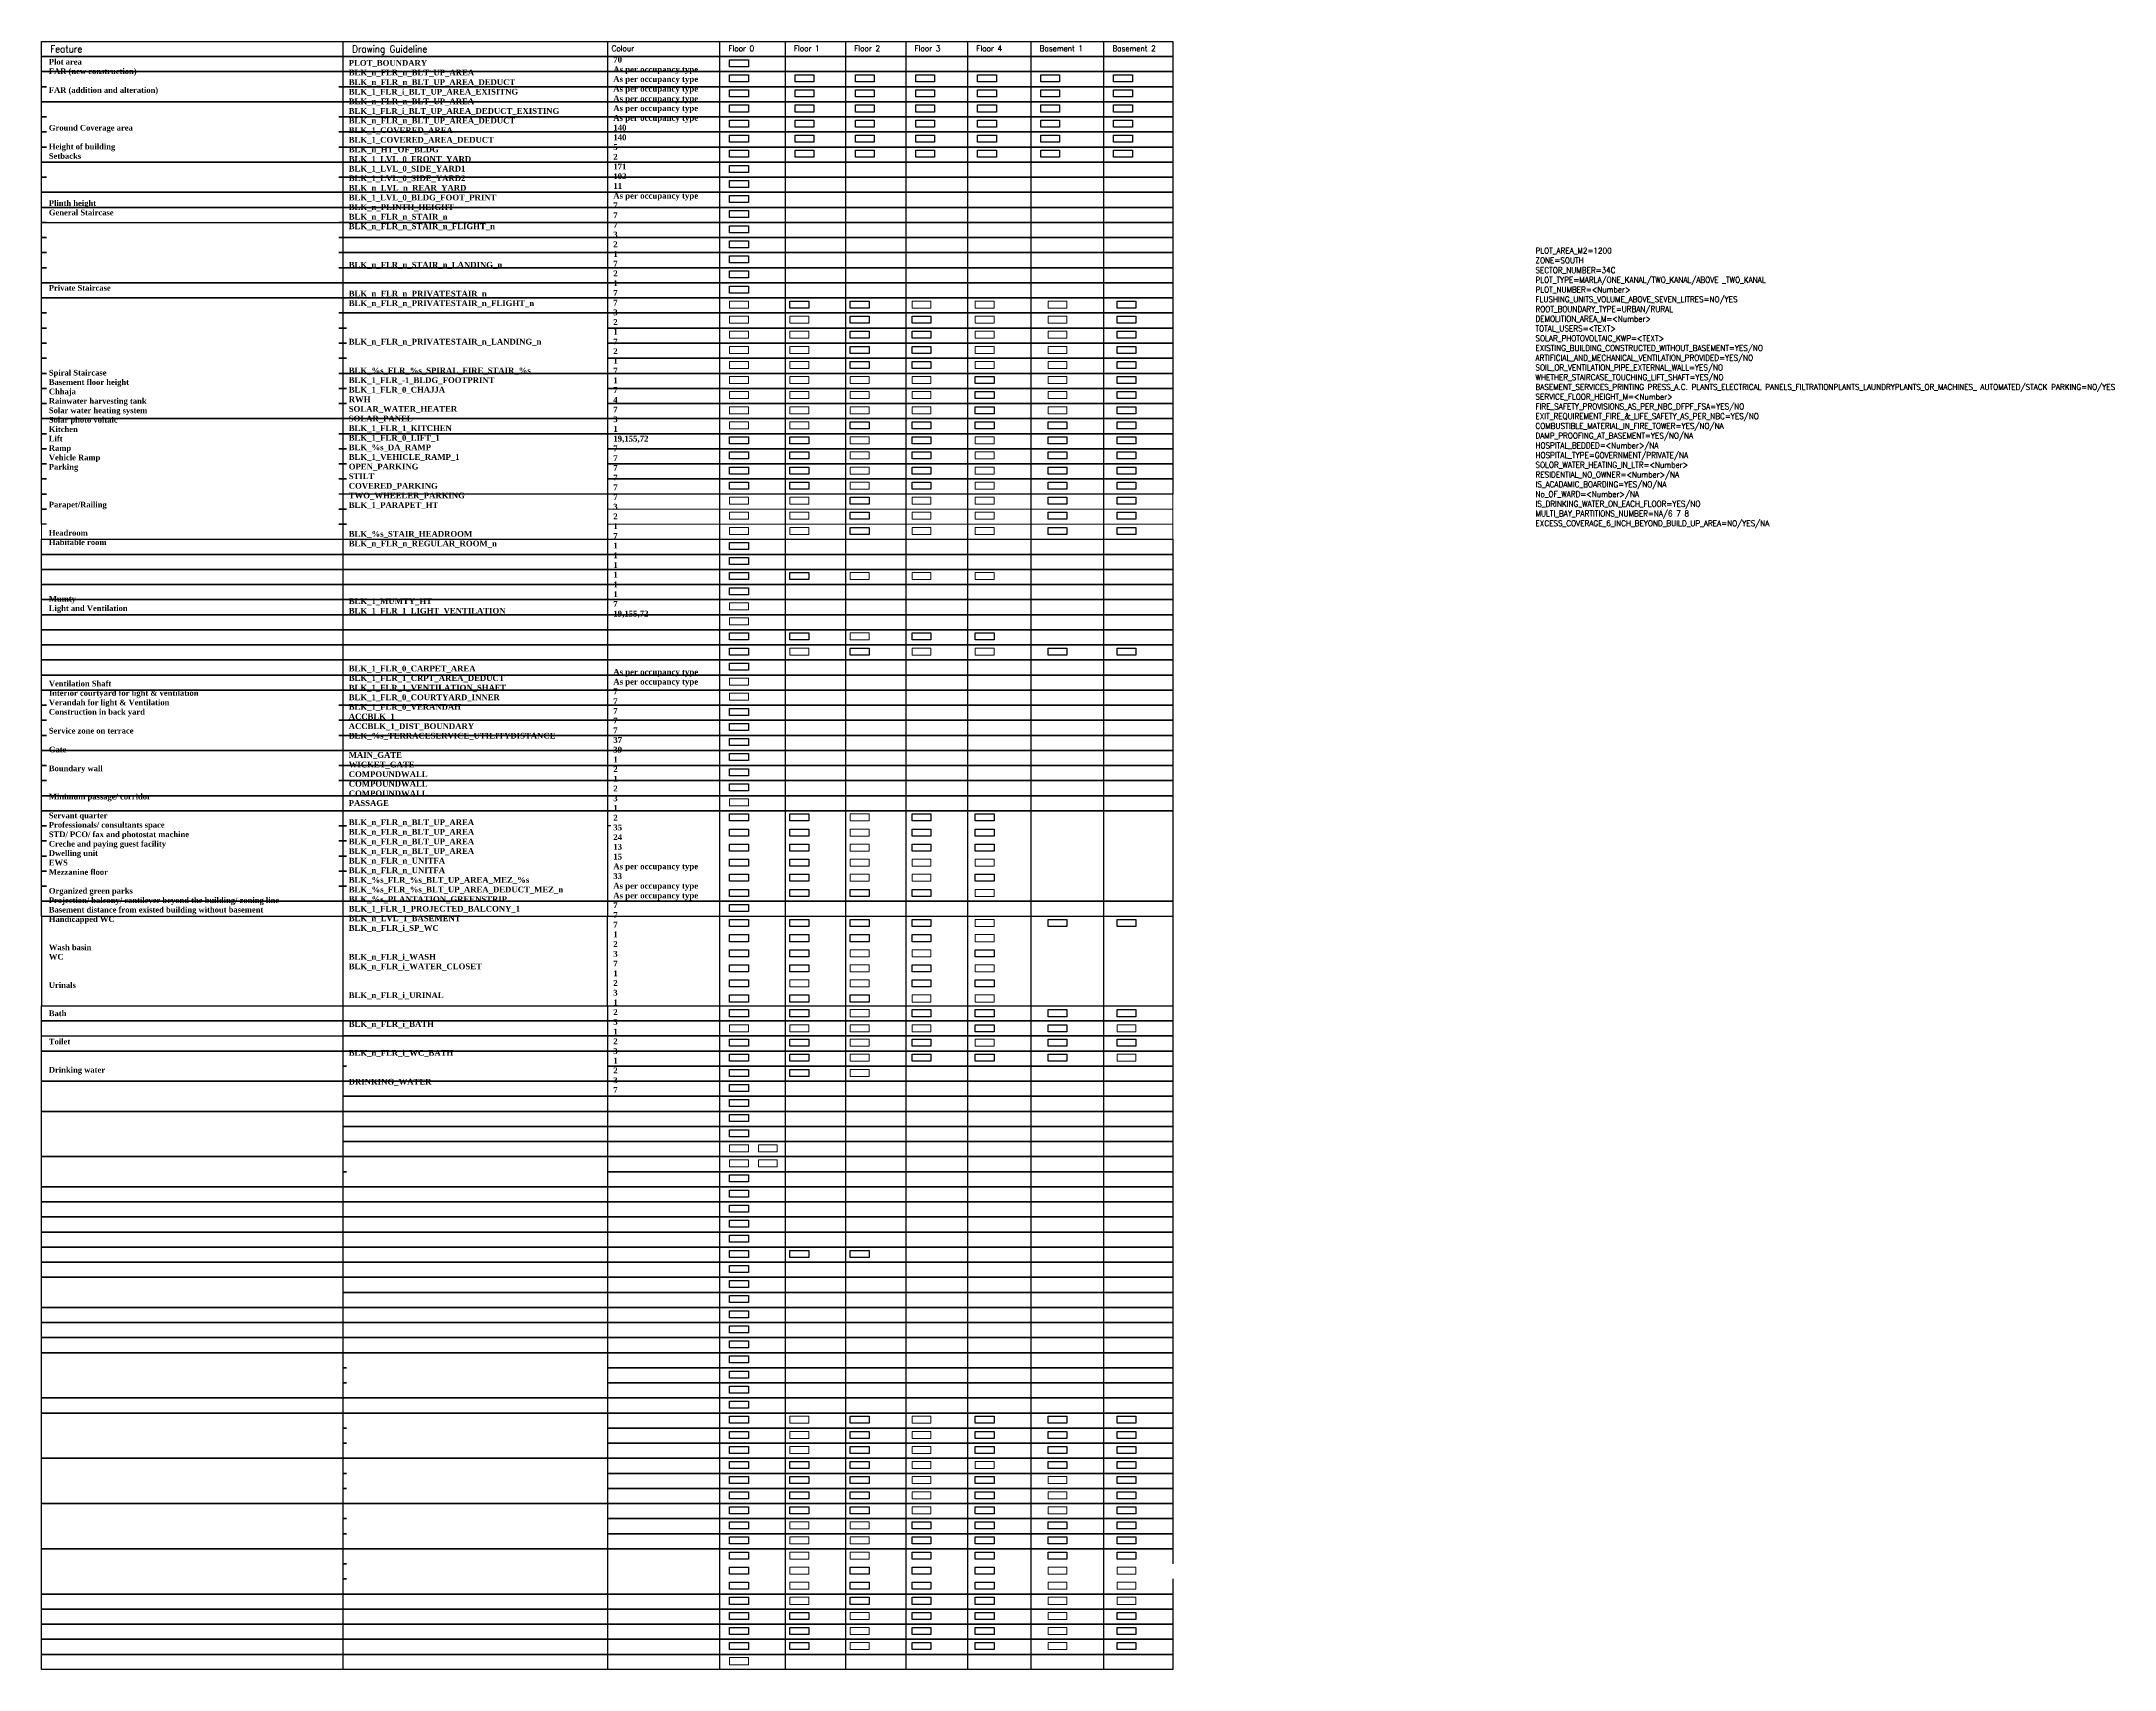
# Model space of a CAD drawing. Header units: feet. Extents: x 46032 to 46387, y 203603 to 203882.
import ezdxf

# ---------------------------------------------------------------- set-up
doc = ezdxf.new("R2010")
doc.units = ezdxf.units.FT
doc.header["$MEASUREMENT"] = 0
for name, color, linetype in [('ACCBLK_1', 7, 'Continuous'), ('ACCBLK_1_DIST_BOUNDARY', 7, 'Continuous'), ('BLK_1_FLR_-2_BLT_UP_AREA', 7, 'Continuous'), ('BLK_1_FLR_0_BATH', 7, 'Continuous'), ('BLK_1_FLR_0_BLT_UP_AREA_DEDUCT_MEZ_1', 7, 'Continuous'), ('BLK_1_FLR_0_BLT_UP_AREA_MEZ_1', 7, 'Continuous'), ('BLK_1_FLR_0_CHAJJA', 7, 'Continuous'), ('BLK_1_FLR_0_COURTYARD_INNER', 7, 'Continuous'), ('BLK_1_FLR_0_ROOM_1_LIGHT_VENTILATION_1', 7, 'Continuous'), ('BLK_1_FLR_0_ROOM_2_LIGHT_VENTILATION_2', 7, 'Continuous'), ('BLK_1_FLR_0_ROOM_3_LIGHT_VENTILATION_3', 7, 'Continuous'), ('BLK_1_FLR_0_ROOM_4_LIGHT_VENTILATION_4', 7, 'Continuous'), ('BLK_1_FLR_0_ROOM_5_LIGHT_VENTILATION_5', 7, 'Continuous'), ('BLK_1_FLR_0_UNITFA', 7, 'Continuous'), ('BLK_1_FLR_0_VENTILATION_SHAFT', 7, 'Continuous'), ('BLK_1_FLR_0_VERANDAH', 7, 'Continuous'), ('BLK_1_FLR_0_WATER_CLOSET', 7, 'Continuous'), ('BLK_1_FLR_1_CHAJJA', 7, 'Continuous'), ('BLK_1_FLR_1_COURTYARD_INNER', 7, 'Continuous'), ('BLK_1_FLR_1_REGULAR_ROOM_3', 7, 'Continuous'), ('BLK_1_FLR_1_REGULAR_ROOM_4', 7, 'Continuous'), ('BLK_1_FLR_1_REGULAR_ROOM_5', 7, 'Continuous'), ('BLK_1_FLR_1_ROOM_1_LIGHT_VENTILATION_1', 7, 'Continuous'), ('BLK_1_FLR_1_ROOM_2_LIGHT_VENTILATION_2', 7, 'Continuous'), ('BLK_1_FLR_1_ROOM_3_LIGHT_VENTILATION_3', 7, 'Continuous'), ('BLK_1_FLR_1_VENTILATION_SHAFT', 7, 'Continuous'), ('BLK_1_FLR_1_VERANDAH', 7, 'Continuous'), ('BLK_1_FLR_2_ROOM_1_LIGHT_VENTILATION_1', 7, 'Continuous'), ('BLK_1_FLR_3_REGULAR_ROOM_1', 7, 'Continuous'), ('BLK_1_FLR_4_BLT_UP_AREA', 7, 'Continuous'), ('BLK_1_MUMTY_HT', 7, 'Continuous'), ('BLK_1_PLINTH_HEIGHT', 7, 'Continuous'), ('TWO_WHEELER_PARKING', 7, 'Continuous')]:
    doc.layers.add(name, color=color, linetype=linetype)
for name, color, linetype, plot in [('BLK_1_COVERED_AREA', 140, 'Continuous', False), ('BLK_1_COVERED_AREA_DEDUCT', 140, 'Continuous', False), ('BLK_1_DA_RAMP', 7, 'Continuous', False), ('BLK_1_FLR_-1_BLDG_FOOTPRINT', 1, 'Continuous', False), ('BLK_1_FLR_-1_COURTYARD_INNER', 4, 'Continuous', False), ('BLK_1_FLR_-1_COVERED_PARKING', 7, 'Continuous', False), ('BLK_1_FLR_-1_CRPT_AREA_DEDUCT', 4, 'Continuous', False), ('BLK_1_FLR_-1_PRIVATESTAIR_1_FLIGHT_1', 7, 'Continuous', False), ('BLK_1_FLR_-1_PRIVATESTAIR_1_LANDING_1', 4, 'Continuous', False), ('BLK_1_FLR_-1_ROOM_1_LIGHT_VENTILATION_1', 7, 'Continuous', False), ('BLK_1_FLR_-1_SP_WC', 4, 'Continuous', False), ('BLK_1_FLR_-1_URINAL', 4, 'Continuous', False), ('BLK_1_FLR_-1_VENTILATION_SHAFT', 7, 'Continuous', False), ('BLK_1_FLR_-1_WASH', 4, 'Continuous', False), ('BLK_1_FLR_-2_CARPET_AREA', 4, 'Continuous', False), ('BLK_1_FLR_-2_LIFT_1', 4, 'Continuous', False), ('BLK_1_FLR_-2_PRIVATESTAIR_1_FLIGHT_1', 7, 'Continuous', False), ('BLK_1_FLR_-2_PRIVATESTAIR_1_LANDING_1', 7, 'Continuous', False), ('BLK_1_FLR_-2_ROOM_1_LIGHT_VENTILATION_1', 70, 'Continuous', False), ('BLK_1_FLR_-2_SP_WC', 1, 'Continuous', False), ('BLK_1_FLR_-2_STAIR_1_FLIGHT_1', 4, 'Continuous', False), ('BLK_1_FLR_-2_STAIR_1_LANDING_1', 4, 'Continuous', False), ('BLK_1_FLR_-2_URINAL', 7, 'Continuous', False), ('BLK_1_FLR_-2_VENTILATION_SHAFT', 4, 'Continuous', False), ('BLK_1_FLR_-2_WASH', 4, 'Continuous', False), ('BLK_1_FLR_-2_WATER_CLOSET', 6, 'Continuous', False), ('BLK_1_FLR_-2_WC_BATH', 7, 'Continuous', False), ('BLK_1_FLR_0_KITCHEN', 1, 'Continuous', False), ('BLK_1_FLR_0_LIFT_1', 4, 'Continuous', False), ('BLK_1_FLR_0_PRIVATESTAIR_1_FLIGHT_1', 6, 'Continuous', False), ('BLK_1_FLR_0_REGULAR_ROOM_2', 1, 'Continuous', False), ('BLK_1_FLR_0_REGULAR_ROOM_3', 1, 'Continuous', False), ('BLK_1_FLR_0_REGULAR_ROOM_4', 1, 'Continuous', False), ('BLK_1_FLR_0_REGULAR_ROOM_5', 1, 'Continuous', False), ('BLK_1_FLR_0_REGULAR_ROOM_6', 1, 'Continuous', False), ('BLK_1_FLR_0_ROOM_6_LIGHT_VENTILATION_6', 7, 'Continuous', False), ('BLK_1_FLR_0_SP_WC', 7, 'Continuous', False), ('BLK_1_FLR_0_SPIRAL_FIRE_STAIR_1', 7, 'Continuous', False), ('BLK_1_FLR_0_URINAL', 4, 'Continuous', False), ('BLK_1_FLR_0_WASH', 7, 'Continuous', False), ('BLK_1_FLR_0_WC_BATH', 4, 'Continuous', False), ('BLK_1_FLR_1_KITCHEN', 4, 'Continuous', False), ('BLK_1_FLR_1_REGULAR_ROOM_1', 1, 'Continuous', False), ('BLK_1_FLR_1_REGULAR_ROOM_2', 1, 'Continuous', False), ('BLK_1_FLR_1_REGULAR_ROOM_6', 4, 'Continuous', False), ('BLK_1_FLR_1_ROOM_6_LIGHT_VENTILATION_6', 7, 'Continuous', False), ('BLK_1_FLR_1_STAIR_1', 1, 'Continuous', False), ('BLK_1_FLR_1_WASH', 7, 'Continuous', False), ('BLK_1_FLR_1_WATER_CLOSET', 1, 'Continuous', False), ('BLK_1_FLR_1_WC_BATH', 4, 'Continuous', False), ('BLK_1_FLR_2_BATH', 7, 'Continuous', False), ('BLK_1_FLR_2_BLT_UP_AREA', 7, 'Continuous', False), ('BLK_1_FLR_2_BLT_UP_AREA_DEDUCT', 7, 'Continuous', False), ('BLK_1_FLR_2_BLT_UP_AREA_DEDUCT_EXISTING', 7, 'Continuous', False), ('BLK_1_FLR_2_BLT_UP_AREA_EXISTING', 7, 'Continuous', False), ('BLK_1_FLR_2_LIFT_1', 6, 'Continuous', False), ('BLK_1_FLR_2_PRIVATESTAIR_1', 7, 'Continuous', False), ('BLK_1_FLR_2_REGULAR_ROOM_6', 1, 'Continuous', False), ('BLK_1_FLR_2_ROOM_6_LIGHT_VENTILATION_6', 7, 'Continuous', False), ('BLK_1_FLR_2_SP_WC', 4, 'Continuous', False), ('BLK_1_FLR_2_STAIR_1', 1, 'Continuous', False), ('BLK_1_FLR_2_WASH', 4, 'Continuous', False), ('BLK_1_FLR_2_WATER_CLOSET', 4, 'Continuous', False), ('BLK_1_FLR_3_BLT_UP_AREA', 7, 'Continuous', False), ('BLK_1_FLR_3_BLT_UP_AREA_DEDUCT', 7, 'Continuous', False), ('BLK_1_FLR_3_BLT_UP_AREA_DEDUCT_EXISTING', 7, 'Continuous', False), ('BLK_1_FLR_3_BLT_UP_AREA_EXISTING', 7, 'Continuous', False), ('BLK_1_FLR_3_COURTYARD_INNER', 7, 'Continuous', False), ('BLK_1_FLR_3_KITCHEN', 7, 'Continuous', False), ('BLK_1_FLR_3_PRIVATESTAIR_1', 7, 'Continuous', False), ('BLK_1_FLR_3_PRIVATESTAIR_1_FLIGHT_1', 7, 'Continuous', False), ('BLK_1_FLR_3_REGULAR_ROOM_2', 4, 'Continuous', False), ('BLK_1_FLR_3_REGULAR_ROOM_3', 7, 'Continuous', False), ('BLK_1_FLR_3_REGULAR_ROOM_6', 4, 'Continuous', False), ('BLK_1_FLR_3_ROOM_1_LIGHT_VENTILATION_1', 4, 'Continuous', False), ('BLK_1_FLR_3_ROOM_2_LIGHT_VENTILATION_2', 1, 'Continuous', False), ('BLK_1_FLR_3_ROOM_4_LIGHT_VENTILATION_4', 1, 'Continuous', False), ('BLK_1_FLR_3_ROOM_5_LIGHT_VENTILATION_5', 1, 'Continuous', False), ('BLK_1_FLR_3_STAIR_1_FLIGHT_1', 7, 'Continuous', False), ('BLK_1_FLR_3_URINAL', 4, 'Continuous', False), ('BLK_1_FLR_3_VENTILATION_SHAFT', 4, 'Continuous', False), ('BLK_1_FLR_3_WC_BATH', 4, 'Continuous', False), ('BLK_1_FLR_4_BLT_UP_AREA_DEDUCT', 7, 'Continuous', False), ('BLK_1_FLR_4_BLT_UP_AREA_DEDUCT_EXISTING', 7, 'Continuous', False), ('BLK_1_FLR_4_BLT_UP_AREA_EXISTING', 7, 'Continuous', False), ('BLK_1_FLR_4_CARPET_AREA', 4, 'Continuous', False), ('BLK_1_FLR_4_KITCHEN', 7, 'Continuous', False), ('BLK_1_FLR_4_PRIVATESTAIR_1', 4, 'Continuous', False), ('BLK_1_FLR_4_REGULAR_ROOM_1', 7, 'Continuous', False), ('BLK_1_FLR_4_REGULAR_ROOM_2', 7, 'Continuous', False), ('BLK_1_FLR_4_REGULAR_ROOM_3', 4, 'Continuous', False), ('BLK_1_FLR_4_REGULAR_ROOM_5', 4, 'Continuous', False), ('BLK_1_FLR_4_ROOM_3_LIGHT_VENTILATION_3', 7, 'Continuous', False), ('BLK_1_FLR_4_ROOM_5_LIGHT_VENTILATION_5', 7, 'Continuous', False), ('BLK_1_FLR_4_SP_WC', 4, 'Continuous', False), ('BLK_1_FLR_4_STAIR_1_LANDING_1', 7, 'Continuous', False), ('BLK_1_FLR_4_URINAL', 7, 'Continuous', False), ('BLK_1_FLR_4_WATER_CLOSET', 4, 'Continuous', False), ('BLK_1_HT_OF_BLDG', 5, 'Continuous', False), ('BLK_1_LVL_0_BLDG_FOOT_PRINT', 1, 'Continuous', False), ('BLK_1_LVL_0_FRONT_SETBACK', 2, 'Continuous', False), ('BLK_1_LVL_0_REAR_SETBACK', 11, 'Continuous', False), ('BLK_1_LVL_0_SIDE_SETBACK1', 171, 'Continuous', False), ('BLK_1_LVL_0_SIDE_SETBACK2', 102, 'Continuous', False), ('BLK_1_LVL_1_BASEMENT', 7, 'Continuous', False), ('BLK_1_PARAPET_HT', 2, 'Continuous', False), ('COMPOUNDWALL', 4, 'Continuous', False), ('PASSAGE', 7, 'Continuous', False), ('PLAN_INFO', 1, 'Continuous', False), ('PLOT_BOUNDARY', 70, 'Continuous', False), ('RWH', 4, 'Continuous', False), ('STILT', 4, 'Continuous', False)]:
    doc.layers.add(name, color=color, linetype=linetype, plot=plot)
for name, color, linetype, lineweight in [('BLK_1_FLR_-1_BATH', 7, 'Continuous', 0), ('BLK_1_FLR_-1_STAIR_1', 7, 'Continuous', 0), ('BLK_1_FLR_-1_STAIR_1_FLIGHT_1', 7, 'Continuous', 0), ('BLK_1_FLR_-1_STAIR_1_LANDING_1', 7, 'Continuous', 0), ('BLK_1_FLR_-1_WATER_CLOSET', 7, 'Continuous', 0), ('BLK_1_FLR_-1_WC_BATH', 7, 'Continuous', 0), ('BLK_1_FLR_-2_BATH', 7, 'Continuous', 0), ('BLK_1_FLR_-2_COURTYARD_INNER', 7, 'Continuous', 0), ('BLK_1_FLR_-2_CRPT_AREA_DEDUCT', 7, 'Continuous', 0), ('BLK_1_FLR_0_CRPT_AREA_DEDUCT', 7, 'Continuous', 0), ('BLK_1_FLR_0_PRIVATESTAIR_1', 7, 'Continuous', 0), ('BLK_1_FLR_0_PRIVATESTAIR_1_LANDING_1', 7, 'Continuous', 0), ('BLK_1_FLR_0_STAIR_1', 7, 'Continuous', 0), ('BLK_1_FLR_0_STAIR_1_FLIGHT_1', 7, 'Continuous', 0), ('BLK_1_FLR_0_STAIR_1_LANDING_1', 7, 'Continuous', 0), ('BLK_1_FLR_1_BATH', 7, 'Continuous', 0), ('BLK_1_FLR_1_CRPT_AREA_DEDUCT', 7, 'Continuous', 0), ('BLK_1_FLR_1_LIFT_1', 7, 'Continuous', 0), ('BLK_1_FLR_1_PRIVATESTAIR_1', 7, 'Continuous', 0), ('BLK_1_FLR_1_PRIVATESTAIR_1_LANDING_1', 7, 'Continuous', 0), ('BLK_1_FLR_1_ROOM_5_LIGHT_VENTILATION_5', 7, 'Continuous', 0), ('BLK_1_FLR_1_SP_WC', 7, 'Continuous', 0), ('BLK_1_FLR_1_STAIR_1_FLIGHT_1', 7, 'Continuous', 0), ('BLK_1_FLR_1_STAIR_1_LANDING_1', 7, 'Continuous', 0), ('BLK_1_FLR_1_URINAL', 7, 'Continuous', 0), ('BLK_1_FLR_2_CARPET_AREA', 7, 'Continuous', 0), ('BLK_1_FLR_2_CHAJJA', 7, 'Continuous', 0), ('BLK_1_FLR_2_COURTYARD_INNER', 7, 'Continuous', 0), ('BLK_1_FLR_2_CRPT_AREA_DEDUCT', 7, 'Continuous', 0), ('BLK_1_FLR_2_KITCHEN', 7, 'Continuous', 0), ('BLK_1_FLR_2_PRIVATESTAIR_1_FLIGHT_1', 7, 'Continuous', 0), ('BLK_1_FLR_2_REGULAR_ROOM_1', 7, 'Continuous', 0), ('BLK_1_FLR_2_REGULAR_ROOM_2', 7, 'Continuous', 0), ('BLK_1_FLR_2_REGULAR_ROOM_3', 7, 'Continuous', 0), ('BLK_1_FLR_2_REGULAR_ROOM_4', 7, 'Continuous', 0), ('BLK_1_FLR_2_REGULAR_ROOM_5', 7, 'Continuous', 0), ('BLK_1_FLR_2_ROOM_3_LIGHT_VENTILATION_3', 9, 'Continuous', 20), ('BLK_1_FLR_2_ROOM_4_LIGHT_VENTILATION_4', 9, 'Continuous', 20), ('BLK_1_FLR_2_ROOM_5_LIGHT_VENTILATION_5', 7, 'Continuous', 0), ('BLK_1_FLR_2_STAIR_1_LANDING_1', 7, 'Continuous', 0), ('BLK_1_FLR_2_URINAL', 7, 'Continuous', 0), ('BLK_1_FLR_2_VENTILATION_SHAFT', 7, 'Continuous', 0), ('BLK_1_FLR_2_VERANDAH', 7, 'Continuous', 0), ('BLK_1_FLR_2_WC_BATH', 7, 'Continuous', 0), ('BLK_1_FLR_3_CHAJJA', 7, 'Continuous', 0), ('BLK_1_FLR_3_CRPT_AREA_DEDUCT', 7, 'Continuous', 0), ('BLK_1_FLR_3_LIFT_1', 7, 'Continuous', 0), ('BLK_1_FLR_3_PRIVATESTAIR_1_LANDING_1', 7, 'Continuous', 0), ('BLK_1_FLR_3_REGULAR_ROOM', 7, 'Continuous', 0), ('BLK_1_FLR_3_REGULAR_ROOM_5', 7, 'Continuous', 0), ('BLK_1_FLR_3_ROOM_3_LIGHT_VENTILATION_3', 7, 'Continuous', 0), ('BLK_1_FLR_3_ROOM_6_LIGHT_VENTILATION_6', 7, 'Continuous', 0), ('BLK_1_FLR_3_SP_WC', 7, 'Continuous', 0), ('BLK_1_FLR_3_STAIR_1', 7, 'Continuous', 0), ('BLK_1_FLR_3_STAIR_1_LANDING_1', 7, 'Continuous', 0), ('BLK_1_FLR_3_WASH', 7, 'Continuous', 0), ('BLK_1_FLR_3_WATER_CLOSET', 7, 'Continuous', 0), ('BLK_1_FLR_4_CHAJJA', 7, 'Continuous', 0), ('BLK_1_FLR_4_LIFT_1', 7, 'Continuous', 0), ('BLK_1_FLR_4_PRIVATESTAIR_1_FLIGHT_1', 7, 'Continuous', 0), ('BLK_1_FLR_4_PRIVATESTAIR_1_LANDING_1', 7, 'Continuous', 0), ('BLK_1_FLR_4_REGULAR_ROOM_4', 7, 'Continuous', 0), ('BLK_1_FLR_4_REGULAR_ROOM_6', 7, 'Continuous', 0), ('BLK_1_FLR_4_ROOM_1_LIGHT_VENTILATION_1', 7, 'Continuous', 0), ('BLK_1_FLR_4_ROOM_2_LIGHT_VENTILATION_2', 7, 'Continuous', 0), ('BLK_1_FLR_4_ROOM_4_LIGHT_VENTILATION_4', 7, 'Continuous', 0), ('BLK_1_FLR_4_ROOM_6_LIGHT_VENTILATION_6', 7, 'Continuous', 0), ('BLK_1_FLR_4_STAIR_1', 7, 'Continuous', 0), ('BLK_1_FLR_4_STAIR_1_FLIGHT_1', 7, 'Continuous', 0), ('BLK_1_FLR_4_VENTILATION_SHAFT', 7, 'Continuous', 0), ('BLK_1_FLR_4_WASH', 7, 'Continuous', 0), ('BLK_1_STAIR_HEADROOM', 7, 'Continuous', 0), ('BLK_1_VEHICLE_RAMP_1', 7, 'Continuous', 0), ('DRINKING_WATER', 7, 'Continuous', 0), ('MAIN_GATE', 7, 'Continuous', 0), ('OPEN_PARKING', 7, 'Continuous', 0), ('SOLAR_PANEL', 7, 'Continuous', 0), ('SOLAR_WATER_HEATER', 7, 'Continuous', 0), ('WICKET_GATE', 7, 'Continuous', 0)]:
    doc.layers.add(name, color=color, linetype=linetype, lineweight=lineweight)
for name, color, linetype, true_color, plot in [('BLK_1_FLR_-1_BLT_UP_AREA', 25, 'Continuous', 0x995f4c, False), ('BLK_1_FLR_-1_BLT_UP_AREA_DEDUCT', 25, 'Continuous', 0x995f4c, False), ('BLK_1_FLR_-1_BLT_UP_AREA_DEDUCT_EXISTING', 25, 'Continuous', 0x995f4c, False), ('BLK_1_FLR_-1_BLT_UP_AREA_EXISTING', 25, 'Continuous', 0x995f4c, False), ('BLK_1_FLR_-1_CARPET_AREA', 25, 'Continuous', 0x995f4c, False), ('BLK_1_FLR_-1_LIFT_1', 25, 'Continuous', 0x995f4c, False), ('BLK_1_FLR_-1_PRIVATESTAIR_1', 25, 'Continuous', 0x995f4c, False), ('BLK_1_FLR_-2_BLT_UP_AREA_DEDUCT', 25, 'Continuous', 0x995f4c, False), ('BLK_1_FLR_-2_BLT_UP_AREA_DEDUCT_EXISTING', 25, 'Continuous', 0x995f4c, False), ('BLK_1_FLR_-2_BLT_UP_AREA_EXISTING', 25, 'Continuous', 0x995f4c, False), ('BLK_1_FLR_-2_PRIVATESTAIR_1', 25, 'Continuous', 0x995f4c, False), ('BLK_1_FLR_-2_STAIR_1', 25, 'Continuous', 0x995f4c, False), ('BLK_1_FLR_0_BLT_UP_AREA', 25, 'Continuous', 0x995f4c, False), ('BLK_1_FLR_0_BLT_UP_AREA_DEDUCT', 25, 'Continuous', 0x995f4c, False), ('BLK_1_FLR_0_BLT_UP_AREA_DEDUCT_EXISTING', 25, 'Continuous', 0x995f4c, False), ('BLK_1_FLR_0_BLT_UP_AREA_EXISTING', 25, 'Continuous', 0x995f4c, False), ('BLK_1_FLR_1_BLT_UP_AREA', 25, 'Continuous', 0x995f4c, False), ('BLK_1_FLR_1_BLT_UP_AREA_DEDUCT', 25, 'Continuous', 0x995f4c, False), ('BLK_1_FLR_1_BLT_UP_AREA_DEDUCT_EXISTING', 25, 'Continuous', 0x995f4c, False), ('BLK_1_FLR_1_BLT_UP_AREA_EXISTING', 25, 'Continuous', 0x995f4c, False), ('BLK_1_FLR_1_ROOM_4_LIGHT_VENTILATION_4', 25, 'Continuous', 0x995f4c, False), ('BLK_1_FLR_2_PRIVATESTAIR_1_LANDING_1', 25, 'Continuous', 0x995f4c, False), ('BLK_1_FLR_2_ROOM_2_LIGHT_VENTILATION_2', 25, 'Continuous', 0x995f4c, False), ('BLK_1_FLR_3_BATH', 25, 'Continuous', 0x995f4c, False), ('BLK_1_FLR_3_CARPET_AREA', 25, 'Continuous', 0x995f4c, False), ('BLK_1_FLR_4_BATH', 25, 'Continuous', 0x995f4c, False), ('BLK_1_FLR_4_COURTYARD_INNER', 25, 'Continuous', 0x995f4c, False), ('BLK_1_FLR_4_CRPT_AREA_DEDUCT', 25, 'Continuous', 0x995f4c, False), ('BLK_1_FLR_4_WC_BATH', 25, 'Continuous', 0x995f4c, False), ('BLK_1_TERRACESERVICE_UTILITYDISTANCE', 25, 'Continuous', 0x995f4c, False)]:
    doc.layers.add(name, color=color, linetype=linetype, true_color=true_color, plot=plot)
doc.layers.add('BLK_1_FLR_0_CARPET_AREA', color=25, linetype='Continuous', true_color=0x995f4c)
doc.layers.add('BLK_1_FLR_1_CARPET_AREA', color=25, linetype='Continuous', true_color=0x995f4c)
doc.styles.get("Standard").update_dxf_attribs({"font": 'standard'})

msp = doc.modelspace()

# ---------------------------------------------------------------- linework, layer by layer
for p, q in [((46083.56, 203881.63), (46083.56, 203879.05)), ((46128.86, 203881.63), (46128.86, 203879.04)), ((46148.06, 203881.63), (46148.06, 203879.05)), ((46159.27, 203881.63), (46159.27, 203879.05)), ((46169.59, 203881.63), (46169.59, 203879.05)), ((46179.91, 203881.63), (46179.91, 203879.05)), ((46190.48, 203881.63), (46190.48, 203879.05)), ((46201.31, 203881.63), (46201.31, 203879.05)), ((46213.77, 203881.63), (46213.77, 203879.05)), ((46083.56, 203879.05), (46083.56, 203876.46)), ((46083.56, 203876.46), (46083.56, 203873.88)), ((46128.86, 203879.05), (46128.86, 203876.46)), ((46128.86, 203876.46), (46128.86, 203873.87)), ((46148.06, 203879.05), (46148.06, 203876.46)), ((46148.06, 203876.46), (46148.06, 203873.88)), ((46159.27, 203879.05), (46159.27, 203876.46)), ((46159.27, 203876.46), (46159.27, 203873.88)), ((46169.59, 203879.05), (46169.59, 203876.46)), ((46169.59, 203876.46), (46169.59, 203873.88)), ((46179.91, 203879.05), (46179.91, 203876.46)), ((46179.91, 203876.46), (46179.91, 203873.88)), ((46190.48, 203879.05), (46190.48, 203876.46)), ((46190.48, 203876.46), (46190.48, 203873.88)), ((46201.31, 203879.05), (46201.31, 203876.46)), ((46201.31, 203876.46), (46201.31, 203873.88)), ((46213.77, 203879.05), (46213.77, 203876.46)), ((46213.77, 203876.46), (46213.77, 203873.88)), ((46083.56, 203873.88), (46083.56, 203871.3)), ((46128.86, 203873.88), (46128.86, 203871.29)), ((46148.06, 203873.88), (46148.06, 203871.3)), ((46159.27, 203873.88), (46159.27, 203871.3)), ((46169.59, 203873.88), (46169.59, 203871.3)), ((46179.91, 203873.88), (46179.91, 203871.3)), ((46190.48, 203873.88), (46190.48, 203871.3)), ((46201.31, 203873.88), (46201.31, 203871.3)), ((46213.77, 203873.88), (46213.77, 203871.3)), ((46083.56, 203871.3), (46083.56, 203868.72)), ((46128.86, 203871.3), (46128.86, 203868.71)), ((46148.06, 203871.3), (46148.06, 203868.72)), ((46159.27, 203871.3), (46159.27, 203868.72)), ((46169.59, 203871.3), (46169.59, 203868.72)), ((46179.91, 203871.3), (46179.91, 203868.72)), ((46190.48, 203871.3), (46190.48, 203868.72)), ((46201.31, 203871.3), (46201.31, 203868.72)), ((46213.77, 203871.3), (46213.77, 203868.72)), ((46083.56, 203868.72), (46083.56, 203866.13)), ((46083.56, 203866.13), (46083.56, 203863.55)), ((46128.86, 203868.72), (46128.86, 203866.13)), ((46128.86, 203866.13), (46128.86, 203863.54)), ((46148.06, 203868.72), (46148.06, 203866.13)), ((46148.06, 203866.13), (46148.06, 203863.55)), ((46159.27, 203868.72), (46159.27, 203866.13)), ((46159.27, 203866.13), (46159.27, 203863.55)), ((46169.59, 203868.72), (46169.59, 203866.13)), ((46169.59, 203866.13), (46169.59, 203863.55)), ((46179.91, 203868.72), (46179.91, 203866.13)), ((46179.91, 203866.13), (46179.91, 203863.55)), ((46190.48, 203868.72), (46190.48, 203866.13)), ((46190.48, 203866.13), (46190.48, 203863.55)), ((46201.31, 203868.72), (46201.31, 203866.13)), ((46201.31, 203866.13), (46201.31, 203863.55)), ((46213.77, 203868.72), (46213.77, 203866.13)), ((46213.77, 203866.13), (46213.77, 203863.55)), ((46083.56, 203863.55), (46083.56, 203860.97)), ((46128.86, 203863.55), (46128.86, 203860.96)), ((46148.06, 203863.55), (46148.06, 203860.97)), ((46159.27, 203863.55), (46159.27, 203860.97)), ((46169.59, 203863.55), (46169.59, 203860.97)), ((46179.91, 203863.55), (46179.91, 203860.97)), ((46190.48, 203863.55), (46190.48, 203860.97)), ((46201.31, 203863.55), (46201.31, 203860.97)), ((46213.77, 203863.55), (46213.77, 203860.97)), ((46083.56, 203860.97), (46083.56, 203858.39)), ((46128.86, 203860.97), (46128.86, 203858.38)), ((46148.06, 203860.97), (46148.06, 203858.39)), ((46159.27, 203860.97), (46159.27, 203858.39)), ((46169.59, 203860.97), (46169.59, 203858.39)), ((46179.91, 203860.97), (46179.91, 203858.39)), ((46190.48, 203860.97), (46190.48, 203858.39)), ((46201.31, 203860.97), (46201.31, 203858.39)), ((46213.77, 203860.97), (46213.77, 203858.39)), ((46083.56, 203858.39), (46083.56, 203855.8)), ((46083.56, 203855.8), (46083.56, 203853.22)), ((46128.86, 203858.39), (46128.86, 203855.8)), ((46128.86, 203855.8), (46128.86, 203853.21)), ((46148.06, 203858.39), (46148.06, 203855.8)), ((46148.06, 203855.8), (46148.06, 203853.22)), ((46159.27, 203858.39), (46159.27, 203855.8)), ((46159.27, 203855.8), (46159.27, 203853.22)), ((46169.59, 203858.39), (46169.59, 203855.8)), ((46169.59, 203855.8), (46169.59, 203853.22)), ((46179.91, 203858.39), (46179.91, 203855.8)), ((46179.91, 203855.8), (46179.91, 203853.22)), ((46190.48, 203858.39), (46190.48, 203855.8)), ((46190.48, 203855.8), (46190.48, 203853.22)), ((46201.31, 203858.39), (46201.31, 203855.8)), ((46201.31, 203855.8), (46201.31, 203853.22)), ((46213.77, 203858.39), (46213.77, 203855.8)), ((46213.77, 203855.8), (46213.77, 203853.22)), ((46083.56, 203853.22), (46083.56, 203850.64)), ((46128.86, 203853.22), (46128.86, 203850.63)), ((46148.06, 203853.22), (46148.06, 203850.64)), ((46159.27, 203853.22), (46159.27, 203850.64)), ((46169.59, 203853.22), (46169.59, 203850.64)), ((46179.91, 203853.22), (46179.91, 203850.64)), ((46190.48, 203853.22), (46190.48, 203850.64)), ((46201.31, 203853.22), (46201.31, 203850.64)), ((46213.77, 203853.22), (46213.77, 203850.64)), ((46083.56, 203850.64), (46083.56, 203848.06)), ((46083.56, 203848.06), (46083.56, 203845.47)), ((46128.86, 203850.64), (46128.86, 203848.05)), ((46128.86, 203848.06), (46128.86, 203845.47)), ((46148.06, 203850.64), (46148.06, 203848.06)), ((46148.06, 203848.06), (46148.06, 203845.47)), ((46159.27, 203850.64), (46159.27, 203848.06)), ((46159.27, 203848.06), (46159.27, 203845.47)), ((46169.59, 203850.64), (46169.59, 203848.06)), ((46169.59, 203848.06), (46169.59, 203845.47)), ((46179.91, 203850.64), (46179.91, 203848.06)), ((46179.91, 203848.06), (46179.91, 203845.47)), ((46190.48, 203850.64), (46190.48, 203848.06)), ((46190.48, 203848.06), (46190.48, 203845.47)), ((46201.31, 203850.64), (46201.31, 203848.06)), ((46201.31, 203848.06), (46201.31, 203845.47)), ((46213.77, 203850.64), (46213.77, 203848.06)), ((46213.77, 203848.06), (46213.77, 203845.47)), ((46083.56, 203845.47), (46083.56, 203842.89)), ((46128.86, 203845.47), (46128.86, 203842.88)), ((46148.06, 203845.47), (46148.06, 203842.89)), ((46159.27, 203845.47), (46159.27, 203842.89)), ((46169.59, 203845.47), (46169.59, 203842.89)), ((46179.91, 203845.47), (46179.91, 203842.89)), ((46190.48, 203845.47), (46190.48, 203842.89)), ((46201.31, 203845.47), (46201.31, 203842.89)), ((46213.77, 203845.47), (46213.77, 203842.89)), ((46083.56, 203842.89), (46083.56, 203840.31)), ((46128.86, 203842.89), (46128.86, 203840.3)), ((46148.06, 203842.89), (46148.06, 203840.31)), ((46159.27, 203842.89), (46159.27, 203840.31)), ((46169.59, 203842.89), (46169.59, 203840.31)), ((46179.91, 203842.89), (46179.91, 203840.31)), ((46190.48, 203842.89), (46190.48, 203840.31)), ((46201.31, 203842.89), (46201.31, 203840.31)), ((46213.77, 203842.89), (46213.77, 203840.31)), ((46083.56, 203840.31), (46083.56, 203837.73)), ((46083.56, 203837.73), (46083.56, 203835.14)), ((46128.86, 203840.31), (46128.86, 203837.72)), ((46128.86, 203837.73), (46128.86, 203835.14)), ((46148.06, 203840.31), (46148.06, 203837.73)), ((46148.06, 203837.73), (46148.06, 203835.14)), ((46159.27, 203840.31), (46159.27, 203837.73)), ((46159.27, 203837.73), (46159.27, 203835.14)), ((46169.59, 203840.31), (46169.59, 203837.73)), ((46169.59, 203837.73), (46169.59, 203835.14)), ((46179.91, 203840.31), (46179.91, 203837.73)), ((46179.91, 203837.73), (46179.91, 203835.14)), ((46190.48, 203840.31), (46190.48, 203837.73)), ((46190.48, 203837.73), (46190.48, 203835.14)), ((46201.31, 203840.31), (46201.31, 203837.73)), ((46201.31, 203837.73), (46201.31, 203835.14)), ((46213.77, 203840.31), (46213.77, 203837.73)), ((46213.77, 203837.73), (46213.77, 203835.14)), ((46083.56, 203835.14), (46083.56, 203832.56)), ((46128.86, 203835.14), (46128.86, 203832.55)), ((46148.06, 203835.14), (46148.06, 203832.56)), ((46159.27, 203835.14), (46159.27, 203832.56)), ((46169.59, 203835.14), (46169.59, 203832.56)), ((46179.91, 203835.14), (46179.91, 203832.56)), ((46190.48, 203835.14), (46190.48, 203832.56)), ((46201.31, 203835.14), (46201.31, 203832.56)), ((46213.77, 203835.14), (46213.77, 203832.56)), ((46083.56, 203832.56), (46083.56, 203829.98)), ((46128.86, 203832.56), (46128.86, 203829.97)), ((46148.06, 203832.56), (46148.06, 203829.98)), ((46159.27, 203832.56), (46159.27, 203829.98)), ((46169.59, 203832.56), (46169.59, 203829.98)), ((46179.91, 203832.56), (46179.91, 203829.98)), ((46190.48, 203832.56), (46190.48, 203829.98)), ((46201.31, 203832.56), (46201.31, 203829.98)), ((46213.77, 203832.56), (46213.77, 203829.98)), ((46083.56, 203829.98), (46083.56, 203827.4)), ((46083.56, 203827.4), (46083.56, 203824.81)), ((46128.86, 203829.98), (46128.86, 203827.39)), ((46128.86, 203827.4), (46128.86, 203824.81)), ((46148.06, 203829.98), (46148.06, 203827.4)), ((46148.06, 203827.4), (46148.06, 203824.81)), ((46159.27, 203829.98), (46159.27, 203827.4)), ((46159.27, 203827.4), (46159.27, 203824.81)), ((46169.59, 203829.98), (46169.59, 203827.4)), ((46169.59, 203827.4), (46169.59, 203824.81)), ((46179.91, 203829.98), (46179.91, 203827.4)), ((46179.91, 203827.4), (46179.91, 203824.81)), ((46190.48, 203829.98), (46190.48, 203827.4)), ((46190.48, 203827.4), (46190.48, 203824.81)), ((46201.31, 203829.98), (46201.31, 203827.4)), ((46201.31, 203827.4), (46201.31, 203824.81)), ((46213.77, 203829.98), (46213.77, 203827.4)), ((46213.77, 203827.4), (46213.77, 203824.81)), ((46083.56, 203824.81), (46083.56, 203822.23)), ((46128.86, 203824.81), (46128.86, 203822.22)), ((46148.06, 203824.81), (46148.06, 203822.23)), ((46159.27, 203824.81), (46159.27, 203822.23)), ((46169.59, 203824.81), (46169.59, 203822.23)), ((46179.91, 203824.81), (46179.91, 203822.23)), ((46190.48, 203824.81), (46190.48, 203822.23)), ((46201.31, 203824.81), (46201.31, 203822.23)), ((46213.77, 203824.81), (46213.77, 203822.23)), ((46083.56, 203822.23), (46083.56, 203819.65)), ((46083.56, 203819.65), (46083.56, 203817.07)), ((46128.86, 203822.23), (46128.86, 203819.64)), ((46128.86, 203819.65), (46128.86, 203817.06)), ((46148.06, 203822.23), (46148.06, 203819.65)), ((46148.06, 203819.65), (46148.06, 203817.07)), ((46159.27, 203822.23), (46159.27, 203819.65)), ((46159.27, 203819.65), (46159.27, 203817.07)), ((46169.59, 203822.23), (46169.59, 203819.65)), ((46169.59, 203819.65), (46169.59, 203817.07)), ((46179.91, 203822.23), (46179.91, 203819.65)), ((46179.91, 203819.65), (46179.91, 203817.07)), ((46190.48, 203822.23), (46190.48, 203819.65)), ((46190.48, 203819.65), (46190.48, 203817.07)), ((46201.31, 203822.23), (46201.31, 203819.65)), ((46201.31, 203819.65), (46201.31, 203817.07)), ((46213.77, 203822.23), (46213.77, 203819.65)), ((46213.77, 203819.65), (46213.77, 203817.07)), ((46083.56, 203817.07), (46083.56, 203814.48)), ((46128.86, 203817.07), (46128.86, 203814.48)), ((46148.06, 203817.07), (46148.06, 203814.48)), ((46159.27, 203817.07), (46159.27, 203814.48)), ((46169.59, 203817.07), (46169.59, 203814.48)), ((46179.91, 203817.07), (46179.91, 203814.48)), ((46190.48, 203817.07), (46190.48, 203814.48)), ((46201.31, 203817.07), (46201.31, 203814.48)), ((46213.77, 203817.07), (46213.77, 203814.48)), ((46083.56, 203814.48), (46083.56, 203811.9)), ((46128.86, 203814.48), (46128.86, 203811.89)), ((46148.06, 203814.48), (46148.06, 203811.9)), ((46159.27, 203814.48), (46159.27, 203811.9)), ((46169.59, 203814.48), (46169.59, 203811.9)), ((46179.91, 203814.48), (46179.91, 203811.9)), ((46190.48, 203814.48), (46190.48, 203811.9)), ((46201.31, 203814.48), (46201.31, 203811.9)), ((46213.77, 203814.48), (46213.77, 203811.9)), ((46083.56, 203811.9), (46083.56, 203809.32)), ((46083.56, 203809.32), (46083.56, 203806.74)), ((46128.86, 203811.9), (46128.86, 203809.31)), ((46128.86, 203809.32), (46128.86, 203806.73)), ((46148.06, 203811.9), (46148.06, 203809.32)), ((46148.06, 203809.32), (46148.06, 203806.74)), ((46159.27, 203811.9), (46159.27, 203809.32)), ((46159.27, 203809.32), (46159.27, 203806.74)), ((46169.59, 203811.9), (46169.59, 203809.32)), ((46169.59, 203809.32), (46169.59, 203806.74)), ((46179.91, 203811.9), (46179.91, 203809.32)), ((46179.91, 203809.32), (46179.91, 203806.74)), ((46190.48, 203811.9), (46190.48, 203809.32)), ((46190.48, 203809.32), (46190.48, 203806.74)), ((46201.31, 203811.9), (46201.31, 203809.32)), ((46201.31, 203809.32), (46201.31, 203806.74)), ((46213.77, 203811.9), (46213.77, 203809.32)), ((46213.77, 203809.32), (46213.77, 203806.74)), ((46083.56, 203806.74), (46083.56, 203804.15)), ((46128.86, 203806.74), (46128.86, 203804.15)), ((46148.06, 203806.74), (46148.06, 203804.15)), ((46159.27, 203806.74), (46159.27, 203804.15)), ((46169.59, 203806.74), (46169.59, 203804.15)), ((46179.91, 203806.74), (46179.91, 203804.15)), ((46190.48, 203806.74), (46190.48, 203804.15)), ((46201.31, 203806.74), (46201.31, 203804.15)), ((46213.77, 203806.74), (46213.77, 203804.15)), ((46083.56, 203804.15), (46083.56, 203801.57)), ((46128.86, 203804.15), (46128.86, 203801.56)), ((46148.06, 203804.15), (46148.06, 203801.57)), ((46159.27, 203804.15), (46159.27, 203801.57)), ((46169.59, 203804.15), (46169.59, 203801.57)), ((46179.91, 203804.15), (46179.91, 203801.57)), ((46190.48, 203804.15), (46190.48, 203801.57)), ((46201.31, 203804.15), (46201.31, 203801.57)), ((46213.77, 203804.15), (46213.77, 203801.57)), ((46083.56, 203801.57), (46083.56, 203798.99)), ((46083.56, 203798.99), (46083.56, 203796.41)), ((46128.86, 203801.57), (46128.86, 203798.98)), ((46128.86, 203798.99), (46128.86, 203796.4)), ((46148.06, 203801.57), (46148.06, 203798.99)), ((46148.06, 203798.99), (46148.06, 203796.41)), ((46159.27, 203801.57), (46159.27, 203798.99)), ((46159.27, 203798.99), (46159.27, 203796.41)), ((46169.59, 203801.57), (46169.59, 203798.99)), ((46169.59, 203798.99), (46169.59, 203796.41)), ((46179.91, 203801.57), (46179.91, 203798.99)), ((46179.91, 203798.99), (46179.91, 203796.41)), ((46190.48, 203801.57), (46190.48, 203798.99)), ((46190.48, 203798.99), (46190.48, 203796.41)), ((46201.31, 203801.57), (46201.31, 203798.99)), ((46201.31, 203798.99), (46201.31, 203796.41)), ((46213.77, 203801.57), (46213.77, 203798.99)), ((46213.77, 203798.99), (46213.77, 203796.41)), ((46083.56, 203796.41), (46083.56, 203793.82)), ((46128.86, 203796.41), (46128.86, 203793.82)), ((46148.06, 203796.41), (46148.06, 203793.82)), ((46159.27, 203796.41), (46159.27, 203793.82)), ((46169.59, 203796.41), (46169.59, 203793.82)), ((46179.91, 203796.41), (46179.91, 203793.82)), ((46190.48, 203796.41), (46190.48, 203793.82)), ((46201.31, 203796.41), (46201.31, 203793.82)), ((46213.77, 203796.41), (46213.77, 203793.82)), ((46083.56, 203793.82), (46083.56, 203791.24)), ((46083.56, 203791.24), (46083.56, 203788.66)), ((46128.86, 203793.82), (46128.86, 203791.23)), ((46128.86, 203791.24), (46128.86, 203788.65)), ((46148.06, 203793.82), (46148.06, 203791.24)), ((46148.06, 203791.24), (46148.06, 203788.66)), ((46159.27, 203793.82), (46159.27, 203791.24)), ((46159.27, 203791.24), (46159.27, 203788.66)), ((46169.59, 203793.82), (46169.59, 203791.24)), ((46169.59, 203791.24), (46169.59, 203788.66)), ((46179.91, 203793.82), (46179.91, 203791.24)), ((46179.91, 203791.24), (46179.91, 203788.66)), ((46190.48, 203793.82), (46190.48, 203791.24)), ((46190.48, 203791.24), (46190.48, 203788.66)), ((46201.31, 203793.82), (46201.31, 203791.24)), ((46201.31, 203791.24), (46201.31, 203788.66)), ((46213.77, 203793.82), (46213.77, 203791.24)), ((46213.77, 203791.24), (46213.77, 203788.66)), ((46083.56, 203788.66), (46083.56, 203786.07)), ((46128.86, 203788.66), (46128.86, 203786.07)), ((46148.06, 203788.66), (46148.06, 203786.07)), ((46159.27, 203788.66), (46159.27, 203786.07)), ((46169.59, 203788.66), (46169.59, 203786.07)), ((46179.91, 203788.66), (46179.91, 203786.07)), ((46190.48, 203788.66), (46190.48, 203786.07)), ((46201.31, 203788.66), (46201.31, 203786.07)), ((46213.77, 203788.66), (46213.77, 203786.07)), ((46083.56, 203786.07), (46083.56, 203783.49)), ((46128.86, 203786.07), (46128.86, 203783.48)), ((46148.06, 203786.07), (46148.06, 203783.49)), ((46159.27, 203786.07), (46159.27, 203783.49)), ((46169.59, 203786.07), (46169.59, 203783.49)), ((46179.91, 203786.07), (46179.91, 203783.49)), ((46190.48, 203786.07), (46190.48, 203783.49)), ((46201.31, 203786.07), (46201.31, 203783.49)), ((46213.77, 203786.07), (46213.77, 203783.49)), ((46083.56, 203783.49), (46083.56, 203780.91)), ((46083.56, 203780.91), (46083.56, 203778.33)), ((46128.86, 203783.49), (46128.86, 203780.9)), ((46128.86, 203780.91), (46128.86, 203778.32)), ((46148.06, 203783.49), (46148.06, 203780.91)), ((46148.06, 203780.91), (46148.06, 203778.33)), ((46159.27, 203783.49), (46159.27, 203780.91)), ((46159.27, 203780.91), (46159.27, 203778.33)), ((46169.59, 203783.49), (46169.59, 203780.91)), ((46169.59, 203780.91), (46169.59, 203778.33)), ((46179.91, 203783.49), (46179.91, 203780.91)), ((46179.91, 203780.91), (46179.91, 203778.33)), ((46190.48, 203783.49), (46190.48, 203780.91)), ((46190.48, 203780.91), (46190.48, 203778.33)), ((46201.31, 203783.49), (46201.31, 203780.91)), ((46201.31, 203780.91), (46201.31, 203778.33)), ((46213.77, 203783.49), (46213.77, 203780.91)), ((46213.77, 203780.91), (46213.77, 203778.33)), ((46083.56, 203778.33), (46083.56, 203775.74)), ((46128.86, 203778.33), (46128.86, 203775.74)), ((46148.06, 203778.33), (46148.06, 203775.74)), ((46159.27, 203778.33), (46159.27, 203775.74)), ((46169.59, 203778.33), (46169.59, 203775.74)), ((46179.91, 203778.33), (46179.91, 203775.74)), ((46190.48, 203778.33), (46190.48, 203775.74)), ((46201.31, 203778.33), (46201.31, 203775.74)), ((46213.77, 203778.33), (46213.77, 203775.74)), ((46083.56, 203775.74), (46083.56, 203773.16)), ((46128.86, 203775.74), (46128.86, 203773.15)), ((46148.06, 203775.74), (46148.06, 203773.16)), ((46159.27, 203775.74), (46159.27, 203773.16)), ((46169.59, 203775.74), (46169.59, 203773.16)), ((46179.91, 203775.74), (46179.91, 203773.16)), ((46190.48, 203775.74), (46190.48, 203773.16)), ((46201.31, 203775.74), (46201.31, 203773.16)), ((46213.77, 203775.74), (46213.77, 203773.16)), ((46083.56, 203773.16), (46083.56, 203770.58)), ((46083.56, 203770.58), (46083.56, 203768)), ((46128.86, 203773.16), (46128.86, 203770.57)), ((46128.86, 203770.58), (46128.86, 203767.99)), ((46148.06, 203773.16), (46148.06, 203770.58)), ((46148.06, 203770.58), (46148.06, 203768)), ((46159.27, 203773.16), (46159.27, 203770.58)), ((46159.27, 203770.58), (46159.27, 203768)), ((46169.59, 203773.16), (46169.59, 203770.58)), ((46169.59, 203770.58), (46169.59, 203768)), ((46179.91, 203773.16), (46179.91, 203770.58)), ((46179.91, 203770.58), (46179.91, 203768)), ((46190.48, 203773.16), (46190.48, 203770.58)), ((46190.48, 203770.58), (46190.48, 203768)), ((46201.31, 203773.16), (46201.31, 203770.58)), ((46201.31, 203770.58), (46201.31, 203768)), ((46213.77, 203773.16), (46213.77, 203770.58)), ((46213.77, 203770.58), (46213.77, 203768)), ((46083.56, 203768), (46083.56, 203765.41)), ((46128.86, 203768), (46128.86, 203765.41)), ((46148.06, 203768), (46148.06, 203765.41)), ((46159.27, 203768), (46159.27, 203765.41)), ((46169.59, 203768), (46169.59, 203765.41)), ((46179.91, 203768), (46179.91, 203765.41)), ((46190.48, 203768), (46190.48, 203765.41)), ((46201.31, 203768), (46201.31, 203765.41)), ((46213.77, 203768), (46213.77, 203765.41)), ((46083.56, 203765.41), (46083.56, 203762.83)), ((46083.56, 203762.83), (46083.56, 203760.25)), ((46128.86, 203765.41), (46128.86, 203762.82)), ((46128.86, 203762.83), (46128.86, 203760.24)), ((46148.06, 203765.41), (46148.06, 203762.83)), ((46148.06, 203762.83), (46148.06, 203760.25)), ((46159.27, 203765.41), (46159.27, 203762.83)), ((46159.27, 203762.83), (46159.27, 203760.25)), ((46169.59, 203765.41), (46169.59, 203762.83)), ((46169.59, 203762.83), (46169.59, 203760.25)), ((46179.91, 203765.41), (46179.91, 203762.83)), ((46179.91, 203762.83), (46179.91, 203760.25)), ((46190.48, 203765.41), (46190.48, 203762.83)), ((46190.48, 203762.83), (46190.48, 203760.25)), ((46201.31, 203765.41), (46201.31, 203762.83)), ((46201.31, 203762.83), (46201.31, 203760.25)), ((46213.77, 203765.41), (46213.77, 203762.83)), ((46213.77, 203762.83), (46213.77, 203760.25)), ((46083.56, 203760.25), (46083.56, 203757.67)), ((46128.86, 203760.25), (46128.86, 203757.66)), ((46148.06, 203760.25), (46148.06, 203757.67)), ((46159.27, 203760.25), (46159.27, 203757.67)), ((46169.59, 203760.25), (46169.59, 203757.67)), ((46179.91, 203760.25), (46179.91, 203757.67)), ((46190.48, 203760.25), (46190.48, 203757.67)), ((46201.31, 203760.25), (46201.31, 203757.67)), ((46213.77, 203760.25), (46213.77, 203757.67)), ((46083.56, 203757.67), (46083.56, 203755.08)), ((46128.86, 203757.67), (46128.86, 203755.08)), ((46148.06, 203757.67), (46148.06, 203755.08)), ((46159.27, 203757.67), (46159.27, 203755.08)), ((46169.59, 203757.67), (46169.59, 203755.08)), ((46179.91, 203757.67), (46179.91, 203755.08)), ((46190.48, 203757.67), (46190.48, 203755.08)), ((46201.31, 203757.67), (46201.31, 203755.08)), ((46213.77, 203757.67), (46213.77, 203755.08)), ((46083.56, 203755.08), (46083.56, 203752.5)), ((46083.56, 203752.5), (46083.56, 203749.92)), ((46128.86, 203755.08), (46128.86, 203752.49)), ((46128.86, 203752.5), (46128.86, 203749.91)), ((46148.06, 203755.08), (46148.06, 203752.5)), ((46148.06, 203752.5), (46148.06, 203749.92)), ((46159.27, 203755.08), (46159.27, 203752.5)), ((46159.27, 203752.5), (46159.27, 203749.92)), ((46169.59, 203755.08), (46169.59, 203752.5)), ((46169.59, 203752.5), (46169.59, 203749.92)), ((46179.91, 203755.08), (46179.91, 203752.5)), ((46179.91, 203752.5), (46179.91, 203749.92)), ((46190.48, 203755.08), (46190.48, 203752.5)), ((46190.48, 203752.5), (46190.48, 203749.92)), ((46201.31, 203755.08), (46201.31, 203752.5)), ((46201.31, 203752.5), (46201.31, 203749.92)), ((46213.77, 203755.08), (46213.77, 203752.5)), ((46213.77, 203752.5), (46213.77, 203749.92)), ((46083.56, 203749.92), (46083.56, 203747.34)), ((46128.86, 203749.92), (46128.86, 203747.33)), ((46148.06, 203749.92), (46148.06, 203747.34)), ((46159.27, 203749.92), (46159.27, 203747.34)), ((46169.59, 203749.92), (46169.59, 203747.34)), ((46179.91, 203749.92), (46179.91, 203747.34)), ((46190.48, 203749.92), (46190.48, 203747.34)), ((46201.31, 203749.92), (46201.31, 203747.34)), ((46213.77, 203749.92), (46213.77, 203747.34)), ((46083.56, 203747.34), (46083.56, 203744.75)), ((46128.86, 203747.34), (46128.86, 203744.75)), ((46148.06, 203747.34), (46148.06, 203744.75)), ((46159.27, 203747.34), (46159.27, 203744.75)), ((46169.59, 203747.34), (46169.59, 203744.75)), ((46179.91, 203747.34), (46179.91, 203744.75)), ((46190.48, 203747.34), (46190.48, 203744.75)), ((46201.31, 203747.34), (46201.31, 203744.75)), ((46213.77, 203747.34), (46213.77, 203744.75)), ((46225.6, 203747.34), (46225.6, 203731.84)), ((46083.56, 203744.75), (46083.56, 203742.17)), ((46083.56, 203742.17), (46083.56, 203739.59)), ((46128.86, 203744.75), (46128.86, 203742.16)), ((46128.86, 203742.17), (46128.86, 203739.58)), ((46148.06, 203744.75), (46148.06, 203742.17)), ((46148.06, 203742.17), (46148.06, 203739.59)), ((46159.27, 203744.75), (46159.27, 203731.84)), ((46169.59, 203744.75), (46169.59, 203731.84)), ((46179.91, 203744.75), (46179.91, 203731.84)), ((46190.48, 203744.75), (46190.48, 203731.84)), ((46201.31, 203744.75), (46201.31, 203731.84)), ((46213.77, 203744.75), (46213.77, 203731.84)), ((46083.56, 203739.59), (46083.56, 203737.01)), ((46128.86, 203739.59), (46128.86, 203737)), ((46148.06, 203739.59), (46148.06, 203737.01)), ((46083.56, 203737.01), (46083.56, 203734.42)), ((46083.56, 203734.42), (46083.56, 203731.84)), ((46128.86, 203737.01), (46128.86, 203734.42)), ((46128.86, 203734.42), (46128.86, 203731.83)), ((46148.06, 203737.01), (46148.06, 203734.42)), ((46148.06, 203734.42), (46148.06, 203731.84)), ((46032.01, 203731.84), (46032.01, 203716.54)), ((46083.56, 203731.84), (46083.56, 203716.54)), ((46128.8, 203731.84), (46128.8, 203716.54)), ((46148.06, 203731.84), (46148.06, 203716.54)), ((46159.27, 203731.84), (46159.27, 203729.26)), ((46159.27, 203731.84), (46159.27, 203716.54)), ((46169.59, 203731.84), (46169.59, 203729.26)), ((46169.59, 203731.84), (46169.59, 203716.54)), ((46179.91, 203731.84), (46179.91, 203729.26)), ((46179.91, 203731.84), (46179.91, 203716.54)), ((46190.48, 203731.84), (46190.48, 203729.26)), ((46190.48, 203731.84), (46190.48, 203716.54)), ((46201.31, 203731.84), (46201.31, 203729.26)), ((46201.31, 203731.84), (46201.31, 203716.54)), ((46213.77, 203731.84), (46213.77, 203729.26)), ((46213.77, 203731.84), (46213.77, 203716.54)), ((46225.6, 203731.84), (46225.6, 203716.54)), ((46159.27, 203729.26), (46159.27, 203726.68)), ((46169.59, 203729.26), (46169.59, 203726.68)), ((46179.91, 203729.26), (46179.91, 203726.68)), ((46190.48, 203729.26), (46190.48, 203726.68)), ((46201.31, 203729.26), (46201.31, 203726.68)), ((46213.77, 203729.26), (46213.77, 203726.68)), ((46083.56, 203716.54), (46083.56, 203713.95)), ((46083.56, 203713.95), (46083.56, 203711.37)), ((46128.86, 203716.54), (46128.86, 203713.95)), ((46128.86, 203713.95), (46128.86, 203711.36)), ((46148.06, 203716.54), (46148.06, 203713.95)), ((46148.06, 203713.95), (46148.06, 203711.37)), ((46159.27, 203716.54), (46159.27, 203711.37)), ((46169.59, 203716.54), (46169.59, 203711.37)), ((46179.91, 203716.54), (46179.91, 203711.37)), ((46190.48, 203716.54), (46190.48, 203711.37)), ((46201.31, 203716.54), (46201.31, 203711.37)), ((46213.77, 203716.54), (46213.77, 203711.37)), ((46083.56, 203711.37), (46083.56, 203708.79)), ((46128.86, 203711.37), (46128.86, 203708.78)), ((46148.06, 203711.37), (46148.06, 203708.79)), ((46159.27, 203711.37), (46159.27, 203708.79)), ((46159.27, 203711.37), (46159.27, 203708.79)), ((46169.59, 203711.37), (46169.59, 203708.79)), ((46169.59, 203711.37), (46169.59, 203708.79)), ((46179.91, 203711.37), (46179.91, 203708.79)), ((46179.91, 203711.37), (46179.91, 203708.79)), ((46190.48, 203711.37), (46190.48, 203708.79)), ((46190.48, 203711.37), (46190.48, 203708.79)), ((46201.31, 203711.37), (46201.31, 203708.79)), ((46201.31, 203711.37), (46201.31, 203708.79)), ((46213.77, 203711.37), (46213.77, 203708.79)), ((46213.77, 203711.37), (46213.77, 203708.79)), ((46083.56, 203708.79), (46083.56, 203706.21)), ((46083.56, 203706.21), (46083.56, 203703.62)), ((46128.86, 203708.79), (46128.86, 203706.2)), ((46128.86, 203706.21), (46128.86, 203703.62)), ((46148.06, 203708.79), (46148.06, 203706.21)), ((46148.06, 203706.21), (46148.06, 203703.62)), ((46159.27, 203708.79), (46159.27, 203706.21)), ((46159.27, 203706.21), (46159.27, 203703.62)), ((46169.59, 203708.79), (46169.59, 203706.21)), ((46169.59, 203706.21), (46169.59, 203703.62)), ((46179.91, 203708.79), (46179.91, 203706.21)), ((46179.91, 203706.21), (46179.91, 203703.62)), ((46190.48, 203708.79), (46190.48, 203706.21)), ((46190.48, 203706.21), (46190.48, 203703.62)), ((46201.31, 203708.79), (46201.31, 203706.21)), ((46201.31, 203706.21), (46201.31, 203703.62)), ((46213.77, 203708.79), (46213.77, 203706.21)), ((46213.77, 203706.21), (46213.77, 203703.62)), ((46083.56, 203703.62), (46083.56, 203701.04)), ((46128.86, 203703.62), (46128.86, 203701.03)), ((46148.06, 203703.62), (46148.06, 203701.04)), ((46159.27, 203703.62), (46159.27, 203701.04)), ((46169.59, 203703.62), (46169.59, 203701.04)), ((46179.91, 203703.62), (46179.91, 203701.04)), ((46190.48, 203703.62), (46190.48, 203701.04)), ((46201.31, 203703.62), (46201.31, 203701.04)), ((46213.77, 203703.62), (46213.77, 203701.04)), ((46083.56, 203701.04), (46083.56, 203698.46)), ((46128.86, 203701.04), (46128.86, 203698.45)), ((46148.06, 203701.04), (46148.06, 203698.46)), ((46159.27, 203701.04), (46159.27, 203698.46)), ((46169.59, 203701.04), (46169.59, 203698.46)), ((46179.91, 203701.04), (46179.91, 203698.46)), ((46190.48, 203701.04), (46190.48, 203698.46)), ((46201.31, 203701.04), (46201.31, 203698.46)), ((46213.77, 203701.04), (46213.77, 203698.46)), ((46083.56, 203698.46), (46083.56, 203695.87)), ((46083.56, 203695.87), (46083.56, 203693.29)), ((46128.86, 203698.46), (46128.86, 203695.87)), ((46128.86, 203695.87), (46128.86, 203693.28)), ((46148.06, 203698.46), (46148.06, 203695.87)), ((46148.06, 203695.87), (46148.06, 203693.29)), ((46159.27, 203698.46), (46159.27, 203695.87)), ((46159.27, 203695.87), (46159.27, 203693.29)), ((46169.59, 203698.46), (46169.59, 203695.87)), ((46169.59, 203695.87), (46169.59, 203693.29)), ((46179.91, 203698.46), (46179.91, 203695.87)), ((46179.91, 203695.87), (46179.91, 203693.29)), ((46190.48, 203698.46), (46190.48, 203695.87)), ((46190.48, 203695.87), (46190.48, 203693.29)), ((46201.31, 203698.46), (46201.31, 203695.87)), ((46201.31, 203695.87), (46201.31, 203693.29)), ((46213.77, 203698.46), (46213.77, 203695.87)), ((46213.77, 203695.87), (46213.77, 203693.29)), ((46083.56, 203693.29), (46083.56, 203690.71)), ((46128.86, 203693.29), (46128.86, 203690.7)), ((46148.06, 203693.29), (46148.06, 203690.71)), ((46159.27, 203693.29), (46159.27, 203690.71)), ((46169.59, 203693.29), (46169.59, 203690.71)), ((46179.91, 203693.29), (46179.91, 203690.71)), ((46190.48, 203693.29), (46190.48, 203690.71)), ((46201.31, 203693.29), (46201.31, 203690.71)), ((46213.77, 203693.29), (46213.77, 203690.71)), ((46083.56, 203690.71), (46083.56, 203688.13)), ((46128.86, 203690.71), (46128.86, 203688.12)), ((46148.06, 203690.71), (46148.06, 203688.13)), ((46159.27, 203690.71), (46159.27, 203688.13)), ((46169.59, 203690.71), (46169.59, 203688.13)), ((46179.91, 203690.71), (46179.91, 203688.13)), ((46190.48, 203690.71), (46190.48, 203688.13)), ((46201.31, 203690.71), (46201.31, 203688.13)), ((46213.77, 203690.71), (46213.77, 203688.13)), ((46083.56, 203688.13), (46083.56, 203685.54)), ((46083.56, 203685.54), (46083.56, 203682.96)), ((46128.86, 203688.13), (46128.86, 203685.54)), ((46128.86, 203685.54), (46128.86, 203682.95)), ((46148.06, 203688.13), (46148.06, 203685.54)), ((46148.06, 203685.54), (46148.06, 203682.96)), ((46159.27, 203688.13), (46159.27, 203685.54)), ((46159.27, 203685.54), (46159.27, 203682.96)), ((46169.59, 203688.13), (46169.59, 203685.54)), ((46169.59, 203685.54), (46169.59, 203682.96)), ((46179.91, 203688.13), (46179.91, 203685.54)), ((46179.91, 203685.54), (46179.91, 203682.96)), ((46190.48, 203688.13), (46190.48, 203685.54)), ((46190.48, 203685.54), (46190.48, 203682.96)), ((46201.31, 203688.13), (46201.31, 203685.54)), ((46201.31, 203685.54), (46201.31, 203682.96)), ((46213.77, 203688.13), (46213.77, 203685.54)), ((46213.77, 203685.54), (46213.77, 203682.96)), ((46083.56, 203682.96), (46083.56, 203680.38)), ((46128.86, 203682.96), (46128.86, 203680.37)), ((46148.06, 203682.96), (46148.06, 203680.38)), ((46159.27, 203682.96), (46159.27, 203680.38)), ((46169.59, 203682.96), (46169.59, 203680.38)), ((46179.91, 203682.96), (46179.91, 203680.38)), ((46190.48, 203682.96), (46190.48, 203680.38)), ((46201.31, 203682.96), (46201.31, 203680.38)), ((46213.77, 203682.96), (46213.77, 203680.38)), ((46083.56, 203680.38), (46083.56, 203677.8)), ((46083.56, 203677.8), (46083.56, 203675.21)), ((46128.86, 203680.38), (46128.86, 203677.79)), ((46128.86, 203677.8), (46128.86, 203675.21)), ((46148.06, 203680.38), (46148.06, 203677.8)), ((46148.06, 203677.8), (46148.06, 203675.21)), ((46159.27, 203680.38), (46159.27, 203677.8)), ((46159.27, 203677.8), (46159.27, 203675.21)), ((46169.59, 203680.38), (46169.59, 203677.8)), ((46169.59, 203677.8), (46169.59, 203675.21)), ((46179.91, 203680.38), (46179.91, 203677.8)), ((46179.91, 203677.8), (46179.91, 203675.21)), ((46190.48, 203680.38), (46190.48, 203677.8)), ((46190.48, 203677.8), (46190.48, 203675.21)), ((46201.31, 203680.38), (46201.31, 203677.8)), ((46201.31, 203677.8), (46201.31, 203675.21)), ((46213.77, 203680.38), (46213.77, 203677.8)), ((46213.77, 203677.8), (46213.77, 203675.21)), ((46083.56, 203675.21), (46083.56, 203672.63)), ((46128.86, 203675.21), (46128.86, 203672.62)), ((46148.06, 203675.21), (46148.06, 203672.63)), ((46159.27, 203675.21), (46159.27, 203672.63)), ((46169.59, 203675.21), (46169.59, 203672.63)), ((46179.91, 203675.21), (46179.91, 203672.63)), ((46190.48, 203675.21), (46190.48, 203672.63)), ((46201.31, 203675.21), (46201.31, 203672.63)), ((46213.77, 203675.21), (46213.77, 203672.63)), ((46083.56, 203672.63), (46083.56, 203670.05)), ((46128.86, 203672.63), (46128.86, 203670.04)), ((46148.06, 203672.63), (46148.06, 203670.05)), ((46159.27, 203672.63), (46159.27, 203670.05)), ((46169.59, 203672.63), (46169.59, 203670.05)), ((46179.91, 203672.63), (46179.91, 203670.05)), ((46190.48, 203672.63), (46190.48, 203670.05)), ((46201.31, 203672.63), (46201.31, 203670.05)), ((46213.77, 203672.63), (46213.77, 203670.05)), ((46083.56, 203670.05), (46083.56, 203667.47)), ((46083.56, 203667.47), (46083.56, 203664.88)), ((46128.86, 203670.05), (46128.86, 203667.46)), ((46128.86, 203667.47), (46128.86, 203664.88)), ((46148.06, 203670.05), (46148.06, 203667.47)), ((46148.06, 203667.47), (46148.06, 203664.88)), ((46159.27, 203670.05), (46159.27, 203667.47)), ((46159.27, 203667.47), (46159.27, 203664.88)), ((46169.59, 203670.05), (46169.59, 203667.47)), ((46169.59, 203667.47), (46169.59, 203664.88)), ((46179.91, 203670.05), (46179.91, 203667.47)), ((46179.91, 203667.47), (46179.91, 203664.88)), ((46190.48, 203670.05), (46190.48, 203667.47)), ((46190.48, 203667.47), (46190.48, 203664.88)), ((46201.31, 203670.05), (46201.31, 203667.47)), ((46201.31, 203667.47), (46201.31, 203664.88)), ((46213.77, 203670.05), (46213.77, 203667.47)), ((46213.77, 203667.47), (46213.77, 203664.88)), ((46083.56, 203664.88), (46083.56, 203662.3)), ((46128.86, 203664.88), (46128.86, 203662.29)), ((46148.06, 203664.88), (46148.06, 203662.3)), ((46159.27, 203664.88), (46159.27, 203662.3)), ((46169.59, 203664.88), (46169.59, 203662.3)), ((46179.91, 203664.88), (46179.91, 203662.3)), ((46190.48, 203664.88), (46190.48, 203662.3)), ((46201.31, 203664.88), (46201.31, 203662.3)), ((46213.77, 203664.88), (46213.77, 203662.3)), ((46083.56, 203662.3), (46083.56, 203659.72)), ((46128.86, 203662.3), (46128.86, 203659.71)), ((46148.06, 203662.3), (46148.06, 203659.72)), ((46159.27, 203662.3), (46159.27, 203659.72)), ((46169.59, 203662.3), (46169.59, 203659.72)), ((46179.91, 203662.3), (46179.91, 203659.72)), ((46190.48, 203662.3), (46190.48, 203659.72)), ((46201.31, 203662.3), (46201.31, 203659.72)), ((46213.77, 203662.3), (46213.77, 203659.72)), ((46083.56, 203659.72), (46083.56, 203657.14)), ((46083.56, 203657.14), (46083.56, 203654.55)), ((46128.86, 203659.72), (46128.86, 203657.13)), ((46128.86, 203657.14), (46128.86, 203654.55)), ((46148.06, 203659.72), (46148.06, 203657.14)), ((46148.06, 203657.14), (46148.06, 203654.55)), ((46159.27, 203659.72), (46159.27, 203657.14)), ((46159.27, 203657.14), (46159.27, 203654.55)), ((46169.59, 203659.72), (46169.59, 203657.14)), ((46169.59, 203657.14), (46169.59, 203654.55)), ((46179.91, 203659.72), (46179.91, 203657.14)), ((46179.91, 203657.14), (46179.91, 203654.55)), ((46190.48, 203659.72), (46190.48, 203657.14)), ((46190.48, 203657.14), (46190.48, 203654.55)), ((46201.31, 203659.72), (46201.31, 203657.14)), ((46201.31, 203657.14), (46201.31, 203654.55)), ((46213.77, 203659.72), (46213.77, 203657.14)), ((46213.77, 203657.14), (46213.77, 203654.55)), ((46083.56, 203654.55), (46083.56, 203651.97)), ((46128.86, 203654.55), (46128.86, 203651.96)), ((46148.06, 203654.55), (46148.06, 203651.97)), ((46159.27, 203654.55), (46159.27, 203651.97)), ((46169.59, 203654.55), (46169.59, 203651.97)), ((46179.91, 203654.55), (46179.91, 203651.97)), ((46190.48, 203654.55), (46190.48, 203651.97)), ((46201.31, 203654.55), (46201.31, 203651.97)), ((46213.77, 203654.55), (46213.77, 203651.97)), ((46083.56, 203651.97), (46083.56, 203649.39)), ((46083.56, 203649.39), (46083.56, 203646.81)), ((46128.86, 203651.97), (46128.86, 203649.38)), ((46128.86, 203649.39), (46128.86, 203646.8)), ((46148.06, 203651.97), (46148.06, 203649.39)), ((46148.06, 203649.39), (46148.06, 203646.81)), ((46159.27, 203651.97), (46159.27, 203649.39)), ((46159.27, 203649.39), (46159.27, 203646.81)), ((46169.59, 203651.97), (46169.59, 203649.39)), ((46169.59, 203649.39), (46169.59, 203646.81)), ((46179.91, 203651.97), (46179.91, 203649.39)), ((46179.91, 203649.39), (46179.91, 203646.81)), ((46190.48, 203651.97), (46190.48, 203649.39)), ((46190.48, 203649.39), (46190.48, 203646.81)), ((46201.31, 203651.97), (46201.31, 203649.39)), ((46201.31, 203649.39), (46201.31, 203646.81)), ((46213.77, 203651.97), (46213.77, 203649.39)), ((46213.77, 203649.39), (46213.77, 203646.81)), ((46083.56, 203646.81), (46083.56, 203644.22)), ((46128.86, 203646.81), (46128.86, 203644.22)), ((46148.06, 203646.81), (46148.06, 203644.22)), ((46159.27, 203646.81), (46159.27, 203644.22)), ((46169.59, 203646.81), (46169.59, 203644.22)), ((46179.91, 203646.81), (46179.91, 203644.22)), ((46190.48, 203646.81), (46190.48, 203644.22)), ((46201.31, 203646.81), (46201.31, 203644.22)), ((46213.77, 203646.81), (46213.77, 203644.22)), ((46083.56, 203644.22), (46083.56, 203641.64)), ((46128.86, 203644.22), (46128.86, 203641.63)), ((46148.06, 203644.22), (46148.06, 203641.64)), ((46159.27, 203644.22), (46159.27, 203641.64)), ((46169.59, 203644.22), (46169.59, 203641.64)), ((46179.91, 203644.22), (46179.91, 203641.64)), ((46190.48, 203644.22), (46190.48, 203641.64)), ((46201.31, 203644.22), (46201.31, 203641.64)), ((46213.77, 203644.22), (46213.77, 203641.64)), ((46083.56, 203641.64), (46083.56, 203639.06)), ((46083.56, 203639.06), (46083.56, 203636.48)), ((46128.86, 203641.64), (46128.86, 203639.05)), ((46128.86, 203639.06), (46128.86, 203636.47)), ((46148.06, 203641.64), (46148.06, 203639.06)), ((46148.06, 203639.06), (46148.06, 203636.48)), ((46159.27, 203641.64), (46159.27, 203639.06)), ((46159.27, 203639.06), (46159.27, 203636.48)), ((46169.59, 203641.64), (46169.59, 203639.06)), ((46169.59, 203639.06), (46169.59, 203636.48)), ((46179.91, 203641.64), (46179.91, 203639.06)), ((46179.91, 203639.06), (46179.91, 203636.48)), ((46190.48, 203641.64), (46190.48, 203639.06)), ((46190.48, 203639.06), (46190.48, 203636.48)), ((46201.31, 203641.64), (46201.31, 203639.06)), ((46201.31, 203639.06), (46201.31, 203636.48)), ((46213.77, 203641.64), (46213.77, 203639.06)), ((46213.77, 203639.06), (46213.77, 203636.48)), ((46083.56, 203636.48), (46083.56, 203633.89)), ((46128.86, 203636.48), (46128.86, 203633.89)), ((46148.06, 203636.48), (46148.06, 203633.89)), ((46159.27, 203636.48), (46159.27, 203633.89)), ((46169.59, 203636.48), (46169.59, 203633.89)), ((46179.91, 203636.48), (46179.91, 203633.89)), ((46190.48, 203636.48), (46190.48, 203633.89)), ((46201.31, 203636.48), (46201.31, 203633.89)), ((46213.77, 203636.48), (46213.77, 203633.89)), ((46083.56, 203633.89), (46083.56, 203631.31)), ((46128.86, 203633.89), (46128.86, 203631.3)), ((46148.06, 203633.89), (46148.06, 203631.31)), ((46159.27, 203633.89), (46159.27, 203631.31)), ((46169.59, 203633.89), (46169.59, 203631.31)), ((46179.91, 203633.89), (46179.91, 203631.31)), ((46190.48, 203633.89), (46190.48, 203631.31)), ((46201.31, 203633.89), (46201.31, 203631.31)), ((46213.77, 203633.89), (46213.77, 203631.31)), ((46083.56, 203631.31), (46083.56, 203628.73)), ((46083.56, 203628.73), (46083.56, 203626.15)), ((46128.86, 203631.31), (46128.86, 203628.72)), ((46128.86, 203628.73), (46128.86, 203626.14)), ((46148.06, 203631.31), (46148.06, 203628.73)), ((46148.06, 203628.73), (46148.06, 203626.15)), ((46159.27, 203631.31), (46159.27, 203628.73)), ((46159.27, 203628.73), (46159.27, 203626.15)), ((46169.59, 203631.31), (46169.59, 203628.73)), ((46169.59, 203628.73), (46169.59, 203626.15)), ((46179.91, 203631.31), (46179.91, 203628.73)), ((46179.91, 203628.73), (46179.91, 203626.15)), ((46190.48, 203631.31), (46190.48, 203628.73)), ((46190.48, 203628.73), (46190.48, 203626.15)), ((46201.31, 203631.31), (46201.31, 203628.73)), ((46201.31, 203628.73), (46201.31, 203626.15)), ((46213.77, 203631.31), (46213.77, 203628.73)), ((46213.77, 203628.73), (46213.77, 203626.15)), ((46083.56, 203626.15), (46083.56, 203623.56)), ((46128.86, 203626.15), (46128.86, 203623.56)), ((46148.06, 203626.15), (46148.06, 203623.56)), ((46159.27, 203626.15), (46159.27, 203623.56)), ((46169.59, 203626.15), (46169.59, 203623.56)), ((46179.91, 203626.15), (46179.91, 203623.56)), ((46190.48, 203626.15), (46190.48, 203623.56)), ((46201.31, 203626.15), (46201.31, 203623.56)), ((46213.77, 203626.15), (46213.77, 203623.56)), ((46083.56, 203623.56), (46083.56, 203620.98)), ((46083.56, 203620.98), (46083.56, 203618.4)), ((46128.86, 203623.56), (46128.86, 203620.97)), ((46128.86, 203620.98), (46128.86, 203618.39)), ((46148.06, 203623.56), (46148.06, 203620.98)), ((46148.06, 203620.98), (46148.06, 203618.4)), ((46159.27, 203623.56), (46159.27, 203620.98)), ((46159.27, 203620.98), (46159.27, 203618.4)), ((46169.59, 203623.56), (46169.59, 203620.98)), ((46169.59, 203620.98), (46169.59, 203618.4)), ((46179.91, 203623.56), (46179.91, 203620.98)), ((46179.91, 203620.98), (46179.91, 203618.4)), ((46190.48, 203623.56), (46190.48, 203620.98)), ((46190.48, 203620.98), (46190.48, 203618.4)), ((46201.31, 203623.56), (46201.31, 203620.98)), ((46201.31, 203620.98), (46201.31, 203618.4)), ((46213.77, 203623.56), (46213.77, 203620.98)), ((46213.77, 203620.98), (46213.77, 203618.4)), ((46083.56, 203618.4), (46083.56, 203615.82)), ((46128.86, 203618.4), (46128.86, 203615.81)), ((46148.06, 203618.4), (46148.06, 203615.82)), ((46159.27, 203618.4), (46159.27, 203615.82)), ((46169.59, 203618.4), (46169.59, 203615.82)), ((46179.91, 203618.4), (46179.91, 203615.82)), ((46190.48, 203618.4), (46190.48, 203615.82)), ((46201.31, 203618.4), (46201.31, 203615.82)), ((46213.77, 203618.4), (46213.77, 203615.82)), ((46083.56, 203615.82), (46083.56, 203613.23)), ((46128.86, 203615.82), (46128.86, 203613.23)), ((46148.06, 203615.82), (46148.06, 203613.23)), ((46159.27, 203615.82), (46159.27, 203613.23)), ((46159.27, 203615.82), (46159.27, 203613.23)), ((46169.59, 203615.82), (46169.59, 203613.23)), ((46169.59, 203615.82), (46169.59, 203613.23)), ((46179.91, 203615.82), (46179.91, 203613.23)), ((46179.91, 203615.82), (46179.91, 203613.23)), ((46190.48, 203615.82), (46190.48, 203613.23)), ((46190.48, 203615.82), (46190.48, 203613.23)), ((46201.31, 203615.82), (46201.31, 203613.23)), ((46201.31, 203615.82), (46201.31, 203613.23)), ((46213.77, 203615.82), (46213.77, 203613.23)), ((46213.77, 203615.82), (46213.77, 203613.23)), ((46083.56, 203613.23), (46083.56, 203610.65)), ((46083.56, 203610.65), (46083.56, 203608.07)), ((46128.86, 203613.23), (46128.86, 203610.64)), ((46128.86, 203610.65), (46128.86, 203608.06)), ((46148.06, 203613.23), (46148.06, 203610.65)), ((46148.06, 203610.65), (46148.06, 203608.07)), ((46159.27, 203613.23), (46159.27, 203610.65)), ((46159.27, 203613.23), (46159.27, 203610.65)), ((46159.27, 203610.65), (46159.27, 203608.07)), ((46159.27, 203610.65), (46159.27, 203608.07)), ((46169.59, 203613.23), (46169.59, 203610.65)), ((46169.59, 203613.23), (46169.59, 203610.65)), ((46169.59, 203610.65), (46169.59, 203608.07)), ((46169.59, 203610.65), (46169.59, 203608.07)), ((46179.91, 203613.23), (46179.91, 203610.65)), ((46179.91, 203613.23), (46179.91, 203610.65)), ((46179.91, 203610.65), (46179.91, 203608.07)), ((46179.91, 203610.65), (46179.91, 203608.07)), ((46190.48, 203613.23), (46190.48, 203610.65)), ((46190.48, 203613.23), (46190.48, 203610.65)), ((46190.48, 203610.65), (46190.48, 203608.07)), ((46190.48, 203610.65), (46190.48, 203608.07)), ((46201.31, 203613.23), (46201.31, 203610.65)), ((46201.31, 203613.23), (46201.31, 203610.65)), ((46201.31, 203610.65), (46201.31, 203608.07)), ((46201.31, 203610.65), (46201.31, 203608.07)), ((46213.77, 203613.23), (46213.77, 203610.65)), ((46213.77, 203613.23), (46213.77, 203610.65)), ((46213.77, 203610.65), (46213.77, 203608.07)), ((46213.77, 203610.65), (46213.77, 203608.07)), ((46083.56, 203608.07), (46083.56, 203605.48)), ((46128.86, 203608.07), (46128.86, 203605.48)), ((46148.06, 203608.07), (46148.06, 203605.48)), ((46159.27, 203608.07), (46159.27, 203605.48)), ((46159.27, 203608.07), (46159.27, 203605.48)), ((46169.59, 203608.07), (46169.59, 203605.48)), ((46169.59, 203608.07), (46169.59, 203605.48)), ((46179.91, 203608.07), (46179.91, 203605.48)), ((46179.91, 203608.07), (46179.91, 203605.48)), ((46190.48, 203608.07), (46190.48, 203605.48)), ((46190.48, 203608.07), (46190.48, 203605.48)), ((46201.31, 203608.07), (46201.31, 203605.48)), ((46201.31, 203608.07), (46201.31, 203605.48)), ((46213.77, 203608.07), (46213.77, 203605.48)), ((46213.77, 203608.07), (46213.77, 203605.48)), ((46083.56, 203605.48), (46083.56, 203602.9)), ((46128.86, 203605.48), (46128.86, 203602.89)), ((46148.06, 203605.48), (46148.06, 203602.9)), ((46159.27, 203605.48), (46159.27, 203602.9)), ((46169.59, 203605.48), (46169.59, 203602.9)), ((46179.91, 203605.48), (46179.91, 203602.9)), ((46190.48, 203605.48), (46190.48, 203602.9)), ((46201.31, 203605.48), (46201.31, 203602.9)), ((46213.77, 203605.48), (46213.77, 203602.9))]:
    msp.add_line(p, q)
for points in [[(46032.01, 203881.63), (46225.6, 203881.63), (46225.6, 203879.05), (46032.01, 203879.05), (46032.01, 203881.63)], [(46032.01, 203879.05), (46225.6, 203879.05), (46225.6, 203876.46), (46032.01, 203876.46), (46032.01, 203879.05)], [(46032.01, 203855.8), (46225.6, 203855.8), (46225.6, 203853.22), (46032.01, 203853.22), (46032.01, 203855.8)], [(46032.01, 203840.31), (46225.6, 203840.31), (46225.6, 203837.73), (46032.01, 203837.73), (46032.01, 203840.31)], [(46032.01, 203796.41), (46225.6, 203796.41), (46225.6, 203793.82), (46032.01, 203793.82), (46032.01, 203796.41)], [(46032.01, 203793.82), (46225.6, 203793.82), (46225.6, 203791.24), (46032.01, 203791.24), (46032.01, 203793.82)], [(46032.01, 203791.24), (46225.6, 203791.24), (46225.6, 203788.66), (46032.01, 203788.66), (46032.01, 203791.24)], [(46032.01, 203788.66), (46225.6, 203788.66), (46225.6, 203786.07), (46032.01, 203786.07), (46032.01, 203788.66)], [(46032.01, 203786.07), (46225.6, 203786.07), (46225.6, 203783.49), (46032.01, 203783.49), (46032.01, 203786.07)], [(46032.01, 203783.49), (46225.6, 203783.49), (46225.6, 203780.91), (46032.01, 203780.91), (46032.01, 203783.49)], [(46032.01, 203780.91), (46225.6, 203780.91), (46225.6, 203778.33), (46032.01, 203778.33), (46032.01, 203780.91)], [(46032.01, 203778.33), (46225.6, 203778.33), (46225.6, 203775.74), (46032.01, 203775.74), (46032.01, 203778.33)], [(46032.01, 203775.74), (46225.6, 203775.74), (46225.6, 203773.16), (46032.01, 203773.16), (46032.01, 203775.74)], [(46032.01, 203773.16), (46225.6, 203773.16), (46225.6, 203770.58), (46032.01, 203770.58), (46032.01, 203773.16)], [(46032.01, 203752.5), (46225.6, 203752.5), (46225.6, 203749.92), (46032.01, 203749.92), (46032.01, 203752.5)], [(46032.01, 203734.42), (46225.6, 203734.42), (46225.6, 203731.84), (46032.01, 203731.84), (46032.01, 203734.42)], [(46032.01, 203716.54), (46225.6, 203716.54), (46225.6, 203713.95), (46032.01, 203713.95), (46032.01, 203716.54)], [(46032.01, 203685.54), (46225.6, 203685.54), (46225.6, 203682.96), (46032.01, 203682.96), (46032.01, 203685.54)], [(46032.01, 203682.96), (46225.6, 203682.96), (46225.6, 203680.38), (46032.01, 203680.38), (46032.01, 203682.96)], [(46032.01, 203680.38), (46225.6, 203680.38), (46225.6, 203677.8), (46032.01, 203677.8), (46032.01, 203680.38)], [(46032.01, 203677.8), (46225.6, 203677.8), (46225.6, 203675.21), (46032.01, 203675.21), (46032.01, 203677.8)], [(46032.01, 203675.21), (46225.6, 203675.21), (46225.6, 203672.63), (46032.01, 203672.63), (46032.01, 203675.21)], [(46032.01, 203672.63), (46225.6, 203672.63), (46225.6, 203670.05), (46032.01, 203670.05), (46032.01, 203672.63)], [(46032.01, 203664.88), (46225.6, 203664.88), (46225.6, 203662.3), (46032.01, 203662.3), (46032.01, 203664.88)], [(46032.01, 203662.3), (46225.6, 203662.3), (46225.6, 203659.72), (46032.01, 203659.72), (46032.01, 203662.3)], [(46032.01, 203659.72), (46225.6, 203659.72), (46225.6, 203657.14), (46032.01, 203657.14), (46032.01, 203659.72)], [(46149.77, 203654), (46152.99, 203654), (46152.99, 203652.8), (46149.77, 203652.8)], [(46032.01, 203649.39), (46225.6, 203649.39), (46225.6, 203646.81), (46032.01, 203646.81), (46032.01, 203649.39)], [(46149.77, 203651.42), (46152.99, 203651.42), (46152.99, 203650.22), (46149.77, 203650.22)], [(46032.01, 203615.82), (46225.6, 203615.82), (46225.6, 203613.23), (46032.01, 203613.23), (46032.01, 203615.82)], [(46032.01, 203613.23), (46225.6, 203613.23), (46225.6, 203610.65), (46032.01, 203610.65), (46032.01, 203613.23)], [(46032.01, 203610.65), (46225.6, 203610.65), (46225.6, 203608.07), (46032.01, 203608.07), (46032.01, 203610.65)], [(46032.01, 203608.07), (46225.6, 203608.07), (46225.6, 203605.48), (46032.01, 203605.48), (46032.01, 203608.07)], [(46032.01, 203605.48), (46225.6, 203605.48), (46225.6, 203602.9), (46032.01, 203602.9), (46032.01, 203605.48)]]:
    msp.add_lwpolyline(points, close=True)
for points in [[(46032.88, 203873.88), (46032.01, 203873.88), (46032.01, 203876.46), (46225.6, 203876.46), (46225.6, 203873.88), (46082.88, 203873.88)], [(46082.88, 203873.88), (46225.6, 203873.88), (46225.6, 203871.3), (46032.01, 203871.3), (46032.01, 203873.88), (46032.88, 203873.88)], [(46032.88, 203868.72), (46032.01, 203868.72), (46032.01, 203871.3), (46225.6, 203871.3), (46225.6, 203868.72), (46082.88, 203868.72)], [(46032.88, 203866.13), (46032.01, 203866.13), (46032.01, 203868.72), (46032.88, 203868.72)], [(46032.88, 203863.55), (46032.01, 203863.55), (46032.01, 203866.13), (46032.88, 203866.13)], [(46082.88, 203868.72), (46225.6, 203868.72), (46225.6, 203866.13), (46082.88, 203866.13)], [(46082.88, 203866.13), (46225.6, 203866.13), (46225.6, 203863.55), (46082.88, 203863.55)], [(46082.88, 203863.55), (46225.6, 203863.55), (46225.6, 203860.97), (46032.01, 203860.97), (46032.01, 203863.55), (46032.88, 203863.55)], [(46032.88, 203858.39), (46032.01, 203858.39), (46032.01, 203860.97), (46225.6, 203860.97), (46225.6, 203858.39), (46082.88, 203858.39)], [(46082.88, 203858.39), (46225.6, 203858.39), (46225.6, 203855.8), (46032.01, 203855.8), (46032.01, 203858.39), (46032.88, 203858.39)], [(46032.88, 203850.64), (46032.01, 203850.64), (46032.01, 203853.22), (46225.6, 203853.22), (46225.6, 203850.64), (46082.88, 203850.64)], [(46032.88, 203848.06), (46032.01, 203848.06), (46032.01, 203850.64), (46032.88, 203850.64)], [(46032.88, 203848.06), (46032.01, 203848.06), (46032.01, 203850.64), (46225.6, 203850.64), (46225.6, 203848.06), (46082.88, 203848.06)], [(46032.88, 203845.47), (46032.01, 203845.47), (46032.01, 203848.06), (46032.88, 203848.06)], [(46082.88, 203850.64), (46225.6, 203850.64), (46225.6, 203848.06), (46082.88, 203848.06)], [(46082.88, 203848.06), (46225.6, 203848.06), (46225.6, 203845.47), (46082.88, 203845.47)], [(46032.88, 203842.89), (46032.01, 203842.89), (46032.01, 203845.47), (46032.88, 203845.47)], [(46082.88, 203845.47), (46225.6, 203845.47), (46225.6, 203842.89), (46082.88, 203842.89)], [(46082.88, 203842.89), (46225.6, 203842.89), (46225.6, 203840.31), (46032.01, 203840.31), (46032.01, 203842.89), (46032.88, 203842.89)], [(46032.88, 203835.14), (46032.01, 203835.14), (46032.01, 203837.73), (46225.6, 203837.73), (46225.6, 203835.14), (46082.88, 203835.14)], [(46032.88, 203832.56), (46032.01, 203832.56), (46032.01, 203835.14), (46032.88, 203835.14)], [(46082.88, 203835.14), (46225.6, 203835.14), (46225.6, 203832.56), (46128.86, 203832.56)], [(46032.88, 203829.98), (46032.01, 203829.98), (46032.01, 203832.56), (46032.88, 203832.56)], [(46082.88, 203832.56), (46084.19, 203832.56)], [(46084.19, 203832.56), (46082.88, 203832.56)], [(46128.86, 203832.56), (46225.6, 203832.56), (46225.6, 203829.98), (46128.86, 203829.98)], [(46032.88, 203827.4), (46032.01, 203827.4), (46032.01, 203829.98), (46032.88, 203829.98)], [(46032.88, 203824.81), (46032.01, 203824.81), (46032.01, 203827.4), (46032.88, 203827.4)], [(46082.88, 203829.98), (46084.19, 203829.98)], [(46084.19, 203829.98), (46082.88, 203829.98)], [(46082.88, 203827.4), (46084.19, 203827.4)], [(46128.86, 203827.4), (46225.6, 203827.4), (46225.6, 203824.81), (46082.88, 203824.81)], [(46084.19, 203827.4), (46082.88, 203827.4)], [(46128.86, 203829.98), (46225.6, 203829.98), (46225.6, 203827.4), (46128.86, 203827.4)], [(46032.88, 203822.23), (46032.01, 203822.23), (46032.01, 203824.81), (46032.88, 203824.81)], [(46082.88, 203824.81), (46225.6, 203824.81), (46225.6, 203822.23), (46128.86, 203822.23)], [(46032.88, 203819.65), (46032.01, 203819.65), (46032.01, 203822.23), (46032.88, 203822.23)], [(46128.86, 203819.65), (46225.6, 203819.65), (46225.6, 203817.07), (46032.01, 203817.07), (46032.01, 203819.65), (46032.88, 203819.65)], [(46082.88, 203822.23), (46084.19, 203822.23)], [(46084.19, 203822.23), (46082.88, 203822.23)], [(46082.88, 203819.65), (46084.19, 203819.65)], [(46084.19, 203819.65), (46082.88, 203819.65)], [(46128.86, 203822.23), (46225.6, 203822.23), (46225.6, 203819.65), (46128.86, 203819.65)], [(46032.88, 203814.48), (46032.01, 203814.48), (46032.01, 203817.07), (46225.6, 203817.07), (46225.6, 203814.48), (46082.88, 203814.48)], [(46032.88, 203811.9), (46032.01, 203811.9), (46032.01, 203814.48), (46032.88, 203814.48)], [(46082.88, 203814.48), (46225.6, 203814.48), (46225.6, 203811.9), (46128.86, 203811.9)], [(46032.88, 203809.32), (46032.01, 203809.32), (46032.01, 203811.9), (46032.88, 203811.9)], [(46032.88, 203806.74), (46032.01, 203806.74), (46032.01, 203809.32), (46032.88, 203809.32)], [(46082.88, 203811.9), (46084.19, 203811.9)], [(46084.19, 203811.9), (46082.88, 203811.9)], [(46082.88, 203809.32), (46084.19, 203809.32)], [(46084.19, 203809.32), (46082.88, 203809.32)], [(46128.86, 203811.9), (46225.6, 203811.9), (46225.6, 203809.32), (46128.86, 203809.32)], [(46128.86, 203809.32), (46225.6, 203809.32), (46225.6, 203806.74), (46128.86, 203806.74)], [(46032.88, 203804.15), (46032.01, 203804.15), (46032.01, 203806.74), (46032.88, 203806.74)], [(46082.88, 203806.74), (46084.19, 203806.74)], [(46128.86, 203806.74), (46225.6, 203806.74), (46225.6, 203804.15), (46082.88, 203804.15)], [(46084.19, 203806.74), (46082.88, 203806.74)], [(46032.88, 203801.57), (46032.01, 203801.57), (46032.01, 203804.15), (46032.88, 203804.15)], [(46032.88, 203798.99), (46032.01, 203798.99), (46032.01, 203801.57), (46032.88, 203801.57)], [(46082.88, 203801.57), (46084.19, 203801.57)], [(46084.19, 203801.57), (46082.88, 203801.57)], [(46082.88, 203798.99), (46084.19, 203798.99)], [(46084.19, 203798.99), (46082.88, 203798.99)], [(46032.88, 203768), (46032.01, 203768), (46032.01, 203770.58), (46225.6, 203770.58), (46225.6, 203768), (46082.88, 203768)], [(46032.88, 203765.41), (46032.01, 203765.41), (46032.01, 203768), (46032.88, 203768)], [(46082.88, 203768), (46225.6, 203768), (46225.6, 203765.41), (46082.88, 203765.41)], [(46032.88, 203762.83), (46032.01, 203762.83), (46032.01, 203765.41), (46032.88, 203765.41)], [(46082.88, 203762.83), (46225.6, 203762.83), (46225.6, 203760.25), (46032.01, 203760.25), (46032.01, 203762.83), (46032.88, 203762.83)], [(46082.88, 203765.41), (46225.6, 203765.41), (46225.6, 203762.83), (46082.88, 203762.83)], [(46032.88, 203757.67), (46032.01, 203757.67), (46032.01, 203760.25), (46225.6, 203760.25), (46225.6, 203757.67), (46082.88, 203757.67)], [(46032.88, 203755.08), (46032.01, 203755.08), (46032.01, 203757.67), (46032.88, 203757.67)], [(46082.88, 203757.67), (46225.6, 203757.67), (46225.6, 203755.08), (46082.88, 203755.08)], [(46082.88, 203755.08), (46225.6, 203755.08), (46225.6, 203752.5), (46032.01, 203752.5), (46032.01, 203755.08), (46032.88, 203755.08)], [(46032.88, 203747.34), (46032.01, 203747.34), (46032.01, 203749.92), (46225.6, 203749.92), (46225.6, 203747.34)], [(46032.88, 203744.75), (46032.01, 203744.75), (46032.01, 203747.34), (46032.88, 203747.34)], [(46082.88, 203747.34), (46084.19, 203747.34)], [(46084.19, 203747.34), (46082.88, 203747.34)], [(46129.46, 203747.34), (46128.86, 203747.34)], [(46032.88, 203742.17), (46032.01, 203742.17), (46032.01, 203744.75), (46032.88, 203744.75)], [(46032.88, 203739.59), (46032.01, 203739.59), (46032.01, 203742.17), (46032.88, 203742.17)], [(46082.88, 203744.75), (46084.19, 203744.75)], [(46084.19, 203744.75), (46082.88, 203744.75)], [(46082.88, 203742.17), (46084.19, 203742.17)], [(46084.19, 203742.17), (46082.88, 203742.17)], [(46032.88, 203737.01), (46032.01, 203737.01), (46032.01, 203739.59), (46032.88, 203739.59)], [(46082.88, 203739.59), (46084.19, 203739.59)], [(46084.19, 203739.59), (46082.88, 203739.59)], [(46225.6, 203737.01), (46225.6, 203734.42), (46032.01, 203734.42), (46032.01, 203737.01), (46032.88, 203737.01)], [(46082.88, 203737.01), (46084.19, 203737.01)], [(46084.19, 203737.01), (46082.88, 203737.01)], [(46032.01, 203711.37), (46032.01, 203713.95), (46225.6, 203713.95), (46225.6, 203711.37), (46083.56, 203711.37)], [(46032.01, 203711.37), (46225.6, 203711.37), (46225.6, 203708.79), (46032.01, 203708.79), (46032.01, 203711.37), (46032.01, 203711.37)], [(46032.01, 203706.21), (46032.01, 203708.79), (46225.6, 203708.79), (46225.6, 203706.21), (46128.86, 203706.21)], [(46128.86, 203706.21), (46225.6, 203706.21), (46225.6, 203703.62), (46032.01, 203703.62), (46032.01, 203706.21), (46032.01, 203706.21)], [(46083.56, 203706.21), (46084.19, 203706.21)], [(46084.19, 203706.21), (46083.56, 203706.21)], [(46032.01, 203701.04), (46032.01, 203703.62), (46225.6, 203703.62), (46225.6, 203701.04), (46083.56, 203701.04)], [(46083.56, 203701.04), (46225.6, 203701.04), (46225.6, 203698.46), (46032.01, 203698.46), (46032.01, 203701.04), (46032.01, 203701.04)], [(46032.01, 203695.87), (46032.01, 203698.46), (46225.6, 203698.46), (46225.6, 203695.87), (46083.56, 203695.87)], [(46032.01, 203693.29), (46032.01, 203695.87), (46032.01, 203695.87)], [(46083.56, 203695.87), (46225.6, 203695.87), (46225.6, 203693.29), (46083.56, 203693.29)], [(46083.56, 203693.29), (46225.6, 203693.29), (46225.6, 203690.71), (46032.01, 203690.71), (46032.01, 203693.29), (46032.01, 203693.29)], [(46032.01, 203688.13), (46032.01, 203690.71), (46225.6, 203690.71), (46225.6, 203688.13), (46128.86, 203688.13)], [(46128.86, 203688.13), (46225.6, 203688.13), (46225.6, 203685.54), (46032.01, 203685.54), (46032.01, 203688.13), (46032.01, 203688.13)], [(46083.56, 203688.13), (46084.19, 203688.13)], [(46084.19, 203688.13), (46083.56, 203688.13)], [(46032.01, 203667.47), (46032.01, 203670.05), (46225.6, 203670.05), (46225.6, 203667.47), (46083.56, 203667.47)], [(46083.56, 203667.47), (46225.6, 203667.47), (46225.6, 203664.88), (46032.01, 203664.88), (46032.01, 203667.47), (46032.01, 203667.47)], [(46032.01, 203654.55), (46032.01, 203657.14), (46225.6, 203657.14), (46225.6, 203654.55), (46128.86, 203654.55)], [(46032.01, 203651.97), (46032.01, 203654.55), (46032.01, 203654.55)], [(46083.56, 203654.55), (46084.19, 203654.55)], [(46084.19, 203654.55), (46083.56, 203654.55)], [(46128.86, 203654.55), (46225.6, 203654.55), (46225.6, 203651.97), (46128.86, 203651.97)], [(46128.86, 203651.97), (46225.6, 203651.97), (46225.6, 203649.39), (46032.01, 203649.39), (46032.01, 203651.97), (46032.01, 203651.97)], [(46083.56, 203651.97), (46084.19, 203651.97)], [(46084.19, 203651.97), (46083.56, 203651.97)], [(46032.01, 203644.22), (46032.01, 203646.81), (46225.6, 203646.81), (46225.6, 203644.22), (46128.86, 203644.22)], [(46032.01, 203641.64), (46032.01, 203644.22), (46032.01, 203644.22)], [(46083.56, 203644.22), (46084.19, 203644.22)], [(46084.19, 203644.22), (46083.56, 203644.22)], [(46128.86, 203644.22), (46225.6, 203644.22), (46225.6, 203641.64), (46128.86, 203641.64)], [(46128.86, 203641.64), (46225.6, 203641.64), (46225.6, 203639.06), (46032.01, 203639.06), (46032.01, 203641.64), (46032.01, 203641.64)], [(46032.01, 203636.48), (46032.01, 203639.06), (46225.6, 203639.06), (46225.6, 203636.48), (46128.86, 203636.48)], [(46083.56, 203641.64), (46084.19, 203641.64)], [(46084.19, 203641.64), (46083.56, 203641.64)], [(46032.01, 203633.89), (46032.01, 203636.48), (46032.01, 203636.48)], [(46083.56, 203636.48), (46084.19, 203636.48)], [(46084.19, 203636.48), (46083.56, 203636.48)], [(46128.86, 203636.48), (46225.6, 203636.48), (46225.6, 203633.89), (46128.86, 203633.89)], [(46128.86, 203633.89), (46225.6, 203633.89), (46225.6, 203631.31), (46032.01, 203631.31), (46032.01, 203633.89), (46032.01, 203633.89)], [(46083.56, 203633.89), (46084.19, 203633.89)], [(46084.19, 203633.89), (46083.56, 203633.89)], [(46032.01, 203628.73), (46032.01, 203631.31), (46225.6, 203631.31), (46225.6, 203628.73), (46128.86, 203628.73)], [(46032.01, 203626.15), (46032.01, 203628.73), (46032.01, 203628.73)], [(46083.56, 203628.73), (46084.19, 203628.73)], [(46084.19, 203628.73), (46083.56, 203628.73)], [(46128.86, 203628.73), (46225.6, 203628.73), (46225.6, 203626.15), (46128.86, 203626.15)], [(46128.86, 203626.15), (46225.6, 203626.15), (46225.6, 203623.56), (46032.01, 203623.56), (46032.01, 203626.15), (46032.01, 203626.15)], [(46083.56, 203626.15), (46084.19, 203626.15)], [(46084.19, 203626.15), (46083.56, 203626.15)], [(46032.01, 203620.98), (46032.01, 203623.56), (46225.6, 203623.56), (46225.6, 203620.98)], [(46032.01, 203618.4), (46032.01, 203620.98), (46032.01, 203620.98)], [(46083.56, 203620.98), (46084.19, 203620.98)], [(46084.19, 203620.98), (46083.56, 203620.98)], [(46225.6, 203618.4), (46225.6, 203615.82), (46032.01, 203615.82), (46032.01, 203618.4), (46032.01, 203618.4)], [(46083.56, 203618.4), (46084.19, 203618.4)], [(46084.19, 203618.4), (46083.56, 203618.4)], [(46225.6, 203608.07), (46225.6, 203605.48)]]:
    msp.add_lwpolyline(points)
at = {"layer": 'ACCBLK_1'}
msp.add_lwpolyline([(46149.77, 203703.07), (46152.99, 203703.07), (46152.99, 203701.87), (46149.77, 203701.87)], close=True, dxfattribs=at)
at = {"layer": 'ACCBLK_1_DIST_BOUNDARY'}
msp.add_lwpolyline([(46149.77, 203700.49), (46152.99, 203700.49), (46152.99, 203699.29), (46149.77, 203699.29)], close=True, dxfattribs=at)
at = {"layer": 'BLK_1_COVERED_AREA'}
msp.add_lwpolyline([(46149.77, 203860.42), (46152.99, 203860.42), (46152.99, 203859.22), (46149.77, 203859.22)], close=True, dxfattribs=at)
at = {"layer": 'BLK_1_COVERED_AREA_DEDUCT'}
msp.add_lwpolyline([(46149.77, 203857.84), (46152.99, 203857.84), (46152.99, 203856.63), (46149.77, 203856.63)], close=True, dxfattribs=at)
at = {"layer": 'BLK_1_DA_RAMP'}
msp.add_lwpolyline([(46149.77, 203775.19), (46152.99, 203775.19), (46152.99, 203773.99), (46149.77, 203773.99)], close=True, dxfattribs=at)
at = {"layer": 'BLK_1_FLR_-1_BATH', "color": 1}
msp.add_lwpolyline([(46204.28, 203620.43), (46207.5, 203620.43), (46207.5, 203619.23), (46204.28, 203619.23)], close=True, dxfattribs=at)
at = {"layer": 'BLK_1_FLR_-1_BATH', "color": 2}
msp.add_lwpolyline([(46204.28, 203617.85), (46207.5, 203617.85), (46207.5, 203616.65), (46204.28, 203616.65)], close=True, dxfattribs=at)
at = {"layer": 'BLK_1_FLR_-1_BATH', "color": 3}
msp.add_lwpolyline([(46204.28, 203615.26), (46207.5, 203615.26), (46207.5, 203614.06), (46204.28, 203614.06)], close=True, dxfattribs=at)
at = {"layer": 'BLK_1_FLR_-1_BLDG_FOOTPRINT'}
msp.add_lwpolyline([(46149.77, 203793.27), (46152.99, 203793.27), (46152.99, 203792.07), (46149.77, 203792.07)], close=True, dxfattribs=at)
at = {"layer": 'BLK_1_FLR_-1_BLT_UP_AREA', "color": 25}
for points in [[(46203.03, 203875.91), (46206.25, 203875.91), (46206.25, 203874.71), (46203.03, 203874.71)], [(46203.03, 203868.17), (46206.25, 203868.17), (46206.25, 203866.96), (46203.03, 203866.96)]]:
    msp.add_lwpolyline(points, close=True, dxfattribs=at)
at = {"layer": 'BLK_1_FLR_-1_BLT_UP_AREA_DEDUCT', "color": 25}
for points in [[(46203.03, 203873.33), (46206.25, 203873.33), (46206.25, 203872.13), (46203.03, 203872.13)], [(46203.03, 203863), (46206.25, 203863), (46206.25, 203861.8), (46203.03, 203861.8)]]:
    msp.add_lwpolyline(points, close=True, dxfattribs=at)
at = {"layer": 'BLK_1_FLR_-1_BLT_UP_AREA_DEDUCT_EXISTING', "color": 25}
msp.add_lwpolyline([(46203.03, 203865.58), (46206.25, 203865.58), (46206.25, 203864.38), (46203.03, 203864.38)], close=True, dxfattribs=at)
at = {"layer": 'BLK_1_FLR_-1_BLT_UP_AREA_EXISTING', "color": 25}
msp.add_lwpolyline([(46203.03, 203870.75), (46206.25, 203870.75), (46206.25, 203869.55), (46203.03, 203869.55)], close=True, dxfattribs=at)
at = {"layer": 'BLK_1_FLR_-1_CARPET_AREA', "color": 25}
msp.add_lwpolyline([(46204.28, 203715.87), (46207.5, 203715.87), (46207.5, 203714.67), (46204.28, 203714.67)], close=True, dxfattribs=at)
at = {"layer": 'BLK_1_FLR_-1_COURTYARD_INNER', "color": 7}
msp.add_lwpolyline([(46204.28, 203708.24), (46207.5, 203708.24), (46207.5, 203707.04), (46204.28, 203707.04)], close=True, dxfattribs=at)
at = {"layer": 'BLK_1_FLR_-1_COVERED_PARKING'}
msp.add_lwpolyline([(46149.77, 203764.86), (46152.99, 203764.86), (46152.99, 203763.66), (46149.77, 203763.66)], close=True, dxfattribs=at)
at = {"layer": 'BLK_1_FLR_-1_CRPT_AREA_DEDUCT', "color": 25}
msp.add_lwpolyline([(46204.28, 203713.29), (46207.5, 203713.29), (46207.5, 203712.09), (46204.28, 203712.09)], close=True, dxfattribs=at)
at = {"layer": 'BLK_1_FLR_-1_LIFT_1', "color": 114, "true_color": 0x139b48}
msp.add_lwpolyline([(46204.28, 203777.78), (46207.5, 203777.78), (46207.5, 203776.57), (46204.28, 203776.57)], close=True, dxfattribs=at)
at = {"layer": 'BLK_1_FLR_-1_PRIVATESTAIR_1', "color": 7}
msp.add_lwpolyline([(46204.28, 203816.51), (46207.5, 203816.51), (46207.5, 203815.31), (46204.28, 203815.31)], close=True, dxfattribs=at)
at = {"layer": 'BLK_1_FLR_-1_PRIVATESTAIR_1_FLIGHT_1'}
msp.add_lwpolyline([(46204.28, 203813.93), (46207.5, 203813.93), (46207.5, 203812.73), (46204.28, 203812.73)], close=True, dxfattribs=at)
at = {"layer": 'BLK_1_FLR_-1_PRIVATESTAIR_1_FLIGHT_1', "color": 3}
msp.add_lwpolyline([(46204.28, 203811.35), (46207.5, 203811.35), (46207.5, 203810.15), (46204.28, 203810.15)], close=True, dxfattribs=at)
at = {"layer": 'BLK_1_FLR_-1_PRIVATESTAIR_1_FLIGHT_1', "color": 2}
msp.add_lwpolyline([(46204.28, 203808.77), (46207.5, 203808.77), (46207.5, 203807.57), (46204.28, 203807.57)], close=True, dxfattribs=at)
at = {"layer": 'BLK_1_FLR_-1_PRIVATESTAIR_1_FLIGHT_1', "color": 1}
msp.add_lwpolyline([(46204.28, 203806.18), (46207.5, 203806.18), (46207.5, 203804.98), (46204.28, 203804.98)], close=True, dxfattribs=at)
at = {"layer": 'BLK_1_FLR_-1_PRIVATESTAIR_1_LANDING_1', "color": 7}
msp.add_lwpolyline([(46204.28, 203803.6), (46207.5, 203803.6), (46207.5, 203802.4), (46204.28, 203802.4)], close=True, dxfattribs=at)
at = {"layer": 'BLK_1_FLR_-1_PRIVATESTAIR_1_LANDING_1', "color": 2}
msp.add_lwpolyline([(46204.28, 203801.02), (46207.5, 203801.02), (46207.5, 203799.82), (46204.28, 203799.82)], close=True, dxfattribs=at)
at = {"layer": 'BLK_1_FLR_-1_PRIVATESTAIR_1_LANDING_1', "color": 1}
msp.add_lwpolyline([(46204.28, 203798.44), (46207.5, 203798.44), (46207.5, 203797.24), (46204.28, 203797.24)], close=True, dxfattribs=at)
at = {"layer": 'BLK_1_FLR_-1_ROOM_1_LIGHT_VENTILATION_1', "color": 114, "true_color": 0x139b48}
msp.add_lwpolyline([(46204.28, 203731.29), (46207.5, 203731.29), (46207.5, 203730.09), (46204.28, 203730.09)], close=True, dxfattribs=at)
at = {"layer": 'BLK_1_FLR_-1_SP_WC', "color": 1}
msp.add_lwpolyline([(46204.28, 203646.25), (46207.5, 203646.25), (46207.5, 203645.05), (46204.28, 203645.05)], close=True, dxfattribs=at)
at = {"layer": 'BLK_1_FLR_-1_SP_WC', "color": 2}
msp.add_lwpolyline([(46204.28, 203643.67), (46207.5, 203643.67), (46207.5, 203642.47), (46204.28, 203642.47)], close=True, dxfattribs=at)
at = {"layer": 'BLK_1_FLR_-1_SP_WC', "color": 3}
msp.add_lwpolyline([(46204.28, 203641.09), (46207.5, 203641.09), (46207.5, 203639.89), (46204.28, 203639.89)], close=True, dxfattribs=at)
at = {"layer": 'BLK_1_FLR_-1_STAIR_1'}
msp.add_lwpolyline([(46204.28, 203837.18), (46207.5, 203837.18), (46207.5, 203835.97), (46204.28, 203835.97)], close=True, dxfattribs=at)
at = {"layer": 'BLK_1_FLR_-1_STAIR_1_FLIGHT_1'}
msp.add_lwpolyline([(46204.28, 203834.59), (46207.5, 203834.59), (46207.5, 203833.39), (46204.28, 203833.39)], close=True, dxfattribs=at)
at = {"layer": 'BLK_1_FLR_-1_STAIR_1_FLIGHT_1', "color": 3}
msp.add_lwpolyline([(46204.28, 203832.01), (46207.5, 203832.01), (46207.5, 203830.81), (46204.28, 203830.81)], close=True, dxfattribs=at)
at = {"layer": 'BLK_1_FLR_-1_STAIR_1_FLIGHT_1', "color": 2}
msp.add_lwpolyline([(46204.28, 203829.43), (46207.5, 203829.43), (46207.5, 203828.23), (46204.28, 203828.23)], close=True, dxfattribs=at)
at = {"layer": 'BLK_1_FLR_-1_STAIR_1_FLIGHT_1', "color": 1}
msp.add_lwpolyline([(46204.28, 203826.84), (46207.5, 203826.84), (46207.5, 203825.64), (46204.28, 203825.64)], close=True, dxfattribs=at)
at = {"layer": 'BLK_1_FLR_-1_STAIR_1_LANDING_1'}
msp.add_lwpolyline([(46204.28, 203824.26), (46207.5, 203824.26), (46207.5, 203823.06), (46204.28, 203823.06)], close=True, dxfattribs=at)
at = {"layer": 'BLK_1_FLR_-1_STAIR_1_LANDING_1', "color": 2}
msp.add_lwpolyline([(46204.28, 203821.68), (46207.5, 203821.68), (46207.5, 203820.48), (46204.28, 203820.48)], close=True, dxfattribs=at)
at = {"layer": 'BLK_1_FLR_-1_STAIR_1_LANDING_1', "color": 1}
msp.add_lwpolyline([(46204.28, 203819.1), (46207.5, 203819.1), (46207.5, 203817.9), (46204.28, 203817.9)], close=True, dxfattribs=at)
at = {"layer": 'BLK_1_FLR_-1_URINAL', "color": 1}
msp.add_lwpolyline([(46204.28, 203628.18), (46207.5, 203628.18), (46207.5, 203626.98), (46204.28, 203626.98)], close=True, dxfattribs=at)
at = {"layer": 'BLK_1_FLR_-1_URINAL', "color": 2}
msp.add_lwpolyline([(46204.28, 203625.59), (46207.5, 203625.59), (46207.5, 203624.39), (46204.28, 203624.39)], close=True, dxfattribs=at)
at = {"layer": 'BLK_1_FLR_-1_URINAL', "color": 3}
msp.add_lwpolyline([(46204.28, 203623.01), (46207.5, 203623.01), (46207.5, 203621.81), (46204.28, 203621.81)], close=True, dxfattribs=at)
at = {"layer": 'BLK_1_FLR_-1_VENTILATION_SHAFT', "color": 7}
msp.add_lwpolyline([(46204.28, 203710.82), (46207.5, 203710.82), (46207.5, 203709.62), (46204.28, 203709.62)], close=True, dxfattribs=at)
at = {"layer": 'BLK_1_FLR_-1_WASH', "color": 7}
msp.add_lwpolyline([(46204.28, 203638.51), (46207.5, 203638.51), (46207.5, 203637.31), (46204.28, 203637.31)], close=True, dxfattribs=at)
at = {"layer": 'BLK_1_FLR_-1_WATER_CLOSET', "color": 1}
msp.add_lwpolyline([(46204.28, 203635.92), (46207.5, 203635.92), (46207.5, 203634.72), (46204.28, 203634.72)], close=True, dxfattribs=at)
at = {"layer": 'BLK_1_FLR_-1_WATER_CLOSET', "color": 2}
msp.add_lwpolyline([(46204.28, 203633.34), (46207.5, 203633.34), (46207.5, 203632.14), (46204.28, 203632.14)], close=True, dxfattribs=at)
at = {"layer": 'BLK_1_FLR_-1_WATER_CLOSET', "color": 3}
msp.add_lwpolyline([(46204.28, 203630.76), (46207.5, 203630.76), (46207.5, 203629.56), (46204.28, 203629.56)], close=True, dxfattribs=at)
at = {"layer": 'BLK_1_FLR_-1_WC_BATH', "color": 1}
msp.add_lwpolyline([(46204.28, 203612.68), (46207.5, 203612.68), (46207.5, 203611.48), (46204.28, 203611.48)], close=True, dxfattribs=at)
at = {"layer": 'BLK_1_FLR_-1_WC_BATH', "color": 2}
msp.add_lwpolyline([(46204.28, 203610.1), (46207.5, 203610.1), (46207.5, 203608.9), (46204.28, 203608.9)], close=True, dxfattribs=at)
at = {"layer": 'BLK_1_FLR_-1_WC_BATH', "color": 3}
msp.add_lwpolyline([(46204.28, 203607.52), (46207.5, 203607.52), (46207.5, 203606.31), (46204.28, 203606.31)], close=True, dxfattribs=at)
at = {"layer": 'BLK_1_FLR_-2_BATH', "color": 1}
msp.add_lwpolyline([(46216.1, 203620.43), (46219.32, 203620.43), (46219.32, 203619.23), (46216.1, 203619.23)], close=True, dxfattribs=at)
at = {"layer": 'BLK_1_FLR_-2_BATH', "color": 2}
msp.add_lwpolyline([(46216.1, 203617.85), (46219.32, 203617.85), (46219.32, 203616.65), (46216.1, 203616.65)], close=True, dxfattribs=at)
at = {"layer": 'BLK_1_FLR_-2_BATH', "color": 3}
msp.add_lwpolyline([(46216.1, 203615.26), (46219.32, 203615.26), (46219.32, 203614.06), (46216.1, 203614.06)], close=True, dxfattribs=at)
at = {"layer": 'BLK_1_FLR_-2_BLT_UP_AREA', "color": 25}
for points in [[(46215.49, 203875.91), (46218.71, 203875.91), (46218.71, 203874.71), (46215.49, 203874.71)], [(46215.49, 203868.17), (46218.71, 203868.17), (46218.71, 203866.96), (46215.49, 203866.96)]]:
    msp.add_lwpolyline(points, close=True, dxfattribs=at)
at = {"layer": 'BLK_1_FLR_-2_BLT_UP_AREA_DEDUCT', "color": 25}
for points in [[(46215.49, 203873.33), (46218.71, 203873.33), (46218.71, 203872.13), (46215.49, 203872.13)], [(46215.49, 203863), (46218.71, 203863), (46218.71, 203861.8), (46215.49, 203861.8)]]:
    msp.add_lwpolyline(points, close=True, dxfattribs=at)
at = {"layer": 'BLK_1_FLR_-2_BLT_UP_AREA_DEDUCT_EXISTING', "color": 25}
msp.add_lwpolyline([(46215.49, 203865.58), (46218.71, 203865.58), (46218.71, 203864.38), (46215.49, 203864.38)], close=True, dxfattribs=at)
at = {"layer": 'BLK_1_FLR_-2_BLT_UP_AREA_EXISTING', "color": 25}
msp.add_lwpolyline([(46215.49, 203870.75), (46218.71, 203870.75), (46218.71, 203869.55), (46215.49, 203869.55)], close=True, dxfattribs=at)
at = {"layer": 'BLK_1_FLR_-2_CARPET_AREA', "color": 25}
msp.add_lwpolyline([(46216.1, 203715.87), (46219.32, 203715.87), (46219.32, 203714.67), (46216.1, 203714.67)], close=True, dxfattribs=at)
at = {"layer": 'BLK_1_FLR_-2_COURTYARD_INNER', "color": 7}
msp.add_lwpolyline([(46216.1, 203708.24), (46219.32, 203708.24), (46219.32, 203707.04), (46216.1, 203707.04)], close=True, dxfattribs=at)
at = {"layer": 'BLK_1_FLR_-2_CRPT_AREA_DEDUCT', "color": 25}
msp.add_lwpolyline([(46216.1, 203713.29), (46219.32, 203713.29), (46219.32, 203712.09), (46216.1, 203712.09)], close=True, dxfattribs=at)
at = {"layer": 'BLK_1_FLR_-2_LIFT_1', "color": 114, "true_color": 0x139b48}
msp.add_lwpolyline([(46216.1, 203777.78), (46219.32, 203777.78), (46219.32, 203776.57), (46216.1, 203776.57)], close=True, dxfattribs=at)
at = {"layer": 'BLK_1_FLR_-2_PRIVATESTAIR_1', "color": 7}
msp.add_lwpolyline([(46216.1, 203816.51), (46219.32, 203816.51), (46219.32, 203815.31), (46216.1, 203815.31)], close=True, dxfattribs=at)
at = {"layer": 'BLK_1_FLR_-2_PRIVATESTAIR_1_FLIGHT_1'}
msp.add_lwpolyline([(46216.1, 203813.93), (46219.32, 203813.93), (46219.32, 203812.73), (46216.1, 203812.73)], close=True, dxfattribs=at)
at = {"layer": 'BLK_1_FLR_-2_PRIVATESTAIR_1_FLIGHT_1', "color": 3}
msp.add_lwpolyline([(46216.1, 203811.35), (46219.32, 203811.35), (46219.32, 203810.15), (46216.1, 203810.15)], close=True, dxfattribs=at)
at = {"layer": 'BLK_1_FLR_-2_PRIVATESTAIR_1_FLIGHT_1', "color": 2}
msp.add_lwpolyline([(46216.1, 203808.77), (46219.32, 203808.77), (46219.32, 203807.57), (46216.1, 203807.57)], close=True, dxfattribs=at)
at = {"layer": 'BLK_1_FLR_-2_PRIVATESTAIR_1_FLIGHT_1', "color": 1}
msp.add_lwpolyline([(46216.1, 203806.18), (46219.32, 203806.18), (46219.32, 203804.98), (46216.1, 203804.98)], close=True, dxfattribs=at)
at = {"layer": 'BLK_1_FLR_-2_PRIVATESTAIR_1_LANDING_1', "color": 7}
msp.add_lwpolyline([(46216.1, 203803.6), (46219.32, 203803.6), (46219.32, 203802.4), (46216.1, 203802.4)], close=True, dxfattribs=at)
at = {"layer": 'BLK_1_FLR_-2_PRIVATESTAIR_1_LANDING_1', "color": 2}
msp.add_lwpolyline([(46216.1, 203801.02), (46219.32, 203801.02), (46219.32, 203799.82), (46216.1, 203799.82)], close=True, dxfattribs=at)
at = {"layer": 'BLK_1_FLR_-2_PRIVATESTAIR_1_LANDING_1', "color": 1}
msp.add_lwpolyline([(46216.1, 203798.44), (46219.32, 203798.44), (46219.32, 203797.24), (46216.1, 203797.24)], close=True, dxfattribs=at)
at = {"layer": 'BLK_1_FLR_-2_ROOM_1_LIGHT_VENTILATION_1', "color": 114, "true_color": 0x139b48}
msp.add_lwpolyline([(46216.1, 203731.29), (46219.32, 203731.29), (46219.32, 203730.09), (46216.1, 203730.09)], close=True, dxfattribs=at)
at = {"layer": 'BLK_1_FLR_-2_SP_WC', "color": 1}
msp.add_lwpolyline([(46216.1, 203646.25), (46219.32, 203646.25), (46219.32, 203645.05), (46216.1, 203645.05)], close=True, dxfattribs=at)
at = {"layer": 'BLK_1_FLR_-2_SP_WC', "color": 2}
msp.add_lwpolyline([(46216.1, 203643.67), (46219.32, 203643.67), (46219.32, 203642.47), (46216.1, 203642.47)], close=True, dxfattribs=at)
at = {"layer": 'BLK_1_FLR_-2_SP_WC', "color": 3}
msp.add_lwpolyline([(46216.1, 203641.09), (46219.32, 203641.09), (46219.32, 203639.89), (46216.1, 203639.89)], close=True, dxfattribs=at)
at = {"layer": 'BLK_1_FLR_-2_STAIR_1', "color": 7}
msp.add_lwpolyline([(46216.1, 203837.18), (46219.32, 203837.18), (46219.32, 203835.97), (46216.1, 203835.97)], close=True, dxfattribs=at)
at = {"layer": 'BLK_1_FLR_-2_STAIR_1_FLIGHT_1', "color": 7}
msp.add_lwpolyline([(46216.1, 203834.59), (46219.32, 203834.59), (46219.32, 203833.39), (46216.1, 203833.39)], close=True, dxfattribs=at)
at = {"layer": 'BLK_1_FLR_-2_STAIR_1_FLIGHT_1', "color": 3}
msp.add_lwpolyline([(46216.1, 203832.01), (46219.32, 203832.01), (46219.32, 203830.81), (46216.1, 203830.81)], close=True, dxfattribs=at)
at = {"layer": 'BLK_1_FLR_-2_STAIR_1_FLIGHT_1', "color": 2}
msp.add_lwpolyline([(46216.1, 203829.43), (46219.32, 203829.43), (46219.32, 203828.23), (46216.1, 203828.23)], close=True, dxfattribs=at)
at = {"layer": 'BLK_1_FLR_-2_STAIR_1_FLIGHT_1', "color": 1}
msp.add_lwpolyline([(46216.1, 203826.84), (46219.32, 203826.84), (46219.32, 203825.64), (46216.1, 203825.64)], close=True, dxfattribs=at)
at = {"layer": 'BLK_1_FLR_-2_STAIR_1_LANDING_1', "color": 7}
msp.add_lwpolyline([(46216.1, 203824.26), (46219.32, 203824.26), (46219.32, 203823.06), (46216.1, 203823.06)], close=True, dxfattribs=at)
at = {"layer": 'BLK_1_FLR_-2_STAIR_1_LANDING_1', "color": 2}
msp.add_lwpolyline([(46216.1, 203821.68), (46219.32, 203821.68), (46219.32, 203820.48), (46216.1, 203820.48)], close=True, dxfattribs=at)
at = {"layer": 'BLK_1_FLR_-2_STAIR_1_LANDING_1', "color": 1}
msp.add_lwpolyline([(46216.1, 203819.1), (46219.32, 203819.1), (46219.32, 203817.9), (46216.1, 203817.9)], close=True, dxfattribs=at)
at = {"layer": 'BLK_1_FLR_-2_URINAL', "color": 1}
msp.add_lwpolyline([(46216.1, 203628.18), (46219.32, 203628.18), (46219.32, 203626.98), (46216.1, 203626.98)], close=True, dxfattribs=at)
at = {"layer": 'BLK_1_FLR_-2_URINAL', "color": 2}
msp.add_lwpolyline([(46216.1, 203625.59), (46219.32, 203625.59), (46219.32, 203624.39), (46216.1, 203624.39)], close=True, dxfattribs=at)
at = {"layer": 'BLK_1_FLR_-2_URINAL', "color": 3}
msp.add_lwpolyline([(46216.1, 203623.01), (46219.32, 203623.01), (46219.32, 203621.81), (46216.1, 203621.81)], close=True, dxfattribs=at)
at = {"layer": 'BLK_1_FLR_-2_VENTILATION_SHAFT', "color": 7}
msp.add_lwpolyline([(46216.1, 203710.82), (46219.32, 203710.82), (46219.32, 203709.62), (46216.1, 203709.62)], close=True, dxfattribs=at)
at = {"layer": 'BLK_1_FLR_-2_WASH', "color": 7}
msp.add_lwpolyline([(46216.1, 203638.51), (46219.32, 203638.51), (46219.32, 203637.31), (46216.1, 203637.31)], close=True, dxfattribs=at)
at = {"layer": 'BLK_1_FLR_-2_WATER_CLOSET', "color": 1}
msp.add_lwpolyline([(46216.1, 203635.92), (46219.32, 203635.92), (46219.32, 203634.72), (46216.1, 203634.72)], close=True, dxfattribs=at)
at = {"layer": 'BLK_1_FLR_-2_WATER_CLOSET', "color": 2}
msp.add_lwpolyline([(46216.1, 203633.34), (46219.32, 203633.34), (46219.32, 203632.14), (46216.1, 203632.14)], close=True, dxfattribs=at)
at = {"layer": 'BLK_1_FLR_-2_WATER_CLOSET', "color": 3}
msp.add_lwpolyline([(46216.1, 203630.76), (46219.32, 203630.76), (46219.32, 203629.56), (46216.1, 203629.56)], close=True, dxfattribs=at)
at = {"layer": 'BLK_1_FLR_-2_WC_BATH', "color": 1}
msp.add_lwpolyline([(46216.1, 203612.68), (46219.32, 203612.68), (46219.32, 203611.48), (46216.1, 203611.48)], close=True, dxfattribs=at)
at = {"layer": 'BLK_1_FLR_-2_WC_BATH', "color": 2}
msp.add_lwpolyline([(46216.1, 203610.1), (46219.32, 203610.1), (46219.32, 203608.9), (46216.1, 203608.9)], close=True, dxfattribs=at)
at = {"layer": 'BLK_1_FLR_-2_WC_BATH', "color": 3}
msp.add_lwpolyline([(46216.1, 203607.52), (46219.32, 203607.52), (46219.32, 203606.31), (46216.1, 203606.31)], close=True, dxfattribs=at)
at = {"layer": 'BLK_1_FLR_0_BATH', "color": 1}
msp.add_lwpolyline([(46149.77, 203620.43), (46152.99, 203620.43), (46152.99, 203619.23), (46149.77, 203619.23)], close=True, dxfattribs=at)
at = {"layer": 'BLK_1_FLR_0_BATH', "color": 2}
msp.add_lwpolyline([(46149.77, 203617.85), (46152.99, 203617.85), (46152.99, 203616.65), (46149.77, 203616.65)], close=True, dxfattribs=at)
at = {"layer": 'BLK_1_FLR_0_BATH', "color": 3}
msp.add_lwpolyline([(46149.77, 203615.26), (46152.99, 203615.26), (46152.99, 203614.06), (46149.77, 203614.06)], close=True, dxfattribs=at)
at = {"layer": 'BLK_1_FLR_0_BLT_UP_AREA', "color": 25}
for points in [[(46149.77, 203875.91), (46152.99, 203875.91), (46152.99, 203874.71), (46149.77, 203874.71)], [(46149.77, 203868.17), (46152.99, 203868.17), (46152.99, 203866.96), (46149.77, 203866.96)]]:
    msp.add_lwpolyline(points, close=True, dxfattribs=at)
at = {"layer": 'BLK_1_FLR_0_BLT_UP_AREA', "color": 35}
msp.add_lwpolyline([(46149.77, 203674.66), (46152.99, 203674.66), (46152.99, 203673.46), (46149.77, 203673.46)], close=True, dxfattribs=at)
at = {"layer": 'BLK_1_FLR_0_BLT_UP_AREA', "color": 24}
msp.add_lwpolyline([(46149.77, 203672.08), (46152.99, 203672.08), (46152.99, 203670.88), (46149.77, 203670.88)], close=True, dxfattribs=at)
at = {"layer": 'BLK_1_FLR_0_BLT_UP_AREA', "color": 13}
msp.add_lwpolyline([(46149.77, 203669.5), (46152.99, 203669.5), (46152.99, 203668.3), (46149.77, 203668.3)], close=True, dxfattribs=at)
at = {"layer": 'BLK_1_FLR_0_BLT_UP_AREA', "color": 15}
msp.add_lwpolyline([(46149.77, 203666.92), (46152.99, 203666.92), (46152.99, 203665.71), (46149.77, 203665.71)], close=True, dxfattribs=at)
at = {"layer": 'BLK_1_FLR_0_BLT_UP_AREA_DEDUCT', "color": 25}
for points in [[(46149.77, 203873.33), (46152.99, 203873.33), (46152.99, 203872.13), (46149.77, 203872.13)], [(46149.77, 203863), (46152.99, 203863), (46152.99, 203861.8), (46149.77, 203861.8)]]:
    msp.add_lwpolyline(points, close=True, dxfattribs=at)
at = {"layer": 'BLK_1_FLR_0_BLT_UP_AREA_DEDUCT_EXISTING', "color": 25}
msp.add_lwpolyline([(46149.77, 203865.58), (46152.99, 203865.58), (46152.99, 203864.38), (46149.77, 203864.38)], close=True, dxfattribs=at)
at = {"layer": 'BLK_1_FLR_0_BLT_UP_AREA_DEDUCT_MEZ_1', "color": 25}
msp.add_lwpolyline([(46149.77, 203656.59), (46152.99, 203656.59), (46152.99, 203655.38), (46149.77, 203655.38)], close=True, dxfattribs=at)
at = {"layer": 'BLK_1_FLR_0_BLT_UP_AREA_EXISTING', "color": 25}
msp.add_lwpolyline([(46149.77, 203870.75), (46152.99, 203870.75), (46152.99, 203869.55), (46149.77, 203869.55)], close=True, dxfattribs=at)
at = {"layer": 'BLK_1_FLR_0_BLT_UP_AREA_MEZ_1', "color": 25}
msp.add_lwpolyline([(46149.77, 203659.17), (46152.99, 203659.17), (46152.99, 203657.97), (46149.77, 203657.97)], close=True, dxfattribs=at)
at = {"layer": 'BLK_1_FLR_0_CARPET_AREA', "color": 25}
msp.add_lwpolyline([(46149.77, 203715.87), (46152.99, 203715.87), (46152.99, 203714.67), (46149.77, 203714.67)], close=True, dxfattribs=at)
at = {"layer": 'BLK_1_FLR_0_CHAJJA'}
msp.add_lwpolyline([(46149.77, 203790.69), (46152.99, 203790.69), (46152.99, 203789.49), (46149.77, 203789.49)], close=True, dxfattribs=at)
at = {"layer": 'BLK_1_FLR_0_COURTYARD_INNER', "color": 7}
msp.add_lwpolyline([(46149.77, 203708.24), (46152.99, 203708.24), (46152.99, 203707.04), (46149.77, 203707.04)], close=True, dxfattribs=at)
at = {"layer": 'BLK_1_FLR_0_CRPT_AREA_DEDUCT', "color": 25}
msp.add_lwpolyline([(46149.77, 203713.29), (46152.99, 203713.29), (46152.99, 203712.09), (46149.77, 203712.09)], close=True, dxfattribs=at)
at = {"layer": 'BLK_1_FLR_0_KITCHEN', "color": 1}
msp.add_lwpolyline([(46149.77, 203780.36), (46152.99, 203780.36), (46152.99, 203779.16), (46149.77, 203779.16)], close=True, dxfattribs=at)
at = {"layer": 'BLK_1_FLR_0_LIFT_1', "color": 114, "true_color": 0x139b48}
msp.add_lwpolyline([(46149.77, 203777.78), (46152.99, 203777.78), (46152.99, 203776.57), (46149.77, 203776.57)], close=True, dxfattribs=at)
at = {"layer": 'BLK_1_FLR_0_PRIVATESTAIR_1'}
msp.add_lwpolyline([(46149.77, 203816.51), (46152.99, 203816.51), (46152.99, 203815.31), (46149.77, 203815.31)], close=True, dxfattribs=at)
at = {"layer": 'BLK_1_FLR_0_PRIVATESTAIR_1_FLIGHT_1', "color": 0}
msp.add_lwpolyline([(46149.77, 203813.93), (46152.99, 203813.93), (46152.99, 203812.73), (46149.77, 203812.73)], close=True, dxfattribs=at)
at = {"layer": 'BLK_1_FLR_0_PRIVATESTAIR_1_FLIGHT_1', "color": 7}
msp.add_lwpolyline([(46160.1, 203813.93), (46163.32, 203813.93), (46163.32, 203812.73), (46160.1, 203812.73)], close=True, dxfattribs=at)
at = {"layer": 'BLK_1_FLR_0_PRIVATESTAIR_1_FLIGHT_1', "color": 3}
for points in [[(46149.77, 203811.35), (46152.99, 203811.35), (46152.99, 203810.15), (46149.77, 203810.15)], [(46160.1, 203811.35), (46163.32, 203811.35), (46163.32, 203810.15), (46160.1, 203810.15)]]:
    msp.add_lwpolyline(points, close=True, dxfattribs=at)
at = {"layer": 'BLK_1_FLR_0_PRIVATESTAIR_1_FLIGHT_1', "color": 2}
for points in [[(46149.77, 203808.77), (46152.99, 203808.77), (46152.99, 203807.57), (46149.77, 203807.57)], [(46160.1, 203808.77), (46163.32, 203808.77), (46163.32, 203807.57), (46160.1, 203807.57)]]:
    msp.add_lwpolyline(points, close=True, dxfattribs=at)
at = {"layer": 'BLK_1_FLR_0_PRIVATESTAIR_1_FLIGHT_1', "color": 1}
for points in [[(46149.77, 203806.18), (46152.99, 203806.18), (46152.99, 203804.98), (46149.77, 203804.98)], [(46160.1, 203806.18), (46163.32, 203806.18), (46163.32, 203804.98), (46160.1, 203804.98)]]:
    msp.add_lwpolyline(points, close=True, dxfattribs=at)
at = {"layer": 'BLK_1_FLR_0_PRIVATESTAIR_1_LANDING_1'}
msp.add_lwpolyline([(46149.77, 203803.6), (46152.99, 203803.6), (46152.99, 203802.4), (46149.77, 203802.4)], close=True, dxfattribs=at)
at = {"layer": 'BLK_1_FLR_0_PRIVATESTAIR_1_LANDING_1', "color": 2}
msp.add_lwpolyline([(46149.77, 203801.02), (46152.99, 203801.02), (46152.99, 203799.82), (46149.77, 203799.82)], close=True, dxfattribs=at)
at = {"layer": 'BLK_1_FLR_0_PRIVATESTAIR_1_LANDING_1', "color": 1}
msp.add_lwpolyline([(46149.77, 203798.44), (46152.99, 203798.44), (46152.99, 203797.24), (46149.77, 203797.24)], close=True, dxfattribs=at)
at = {"layer": 'BLK_1_FLR_0_REGULAR_ROOM_2', "color": 1}
msp.add_lwpolyline([(46149.77, 203746.78), (46152.99, 203746.78), (46152.99, 203745.58), (46149.77, 203745.58)], close=True, dxfattribs=at)
at = {"layer": 'BLK_1_FLR_0_REGULAR_ROOM_3', "color": 1}
msp.add_lwpolyline([(46149.77, 203744.2), (46152.99, 203744.2), (46152.99, 203743), (46149.77, 203743)], close=True, dxfattribs=at)
at = {"layer": 'BLK_1_FLR_0_REGULAR_ROOM_4', "ltscale": 0.75}
msp.add_lwpolyline([(46149.77, 203741.62), (46152.99, 203741.62), (46152.99, 203740.42), (46149.77, 203740.42)], close=True, dxfattribs=at)
at = {"layer": 'BLK_1_FLR_0_REGULAR_ROOM_5', "color": 1}
msp.add_lwpolyline([(46149.77, 203739.04), (46152.99, 203739.04), (46152.99, 203737.84), (46149.77, 203737.84)], close=True, dxfattribs=at)
at = {"layer": 'BLK_1_FLR_0_REGULAR_ROOM_6', "color": 1}
msp.add_lwpolyline([(46149.77, 203736.45), (46152.99, 203736.45), (46152.99, 203735.25), (46149.77, 203735.25)], close=True, dxfattribs=at)
at = {"layer": 'BLK_1_FLR_0_ROOM_1_LIGHT_VENTILATION_1', "color": 114, "true_color": 0x139b48}
msp.add_lwpolyline([(46149.77, 203731.29), (46152.99, 203731.29), (46152.99, 203730.09), (46149.77, 203730.09)], close=True, dxfattribs=at)
at = {"layer": 'BLK_1_FLR_0_ROOM_2_LIGHT_VENTILATION_2', "color": 114, "true_color": 0x139b48}
msp.add_lwpolyline([(46149.77, 203728.71), (46152.99, 203728.71), (46152.99, 203727.51), (46149.77, 203727.51)], close=True, dxfattribs=at)
at = {"layer": 'BLK_1_FLR_0_ROOM_3_LIGHT_VENTILATION_3', "color": 114, "true_color": 0x139b48}
msp.add_lwpolyline([(46149.77, 203726.12), (46152.99, 203726.12), (46152.99, 203724.92), (46149.77, 203724.92)], close=True, dxfattribs=at)
at = {"layer": 'BLK_1_FLR_0_ROOM_4_LIGHT_VENTILATION_4', "color": 114, "true_color": 0x139b48}
msp.add_lwpolyline([(46149.77, 203723.54), (46152.99, 203723.54), (46152.99, 203722.34), (46149.77, 203722.34)], close=True, dxfattribs=at)
at = {"layer": 'BLK_1_FLR_0_ROOM_5_LIGHT_VENTILATION_5', "color": 114, "true_color": 0x139b48}
msp.add_lwpolyline([(46149.77, 203720.96), (46152.99, 203720.96), (46152.99, 203719.76), (46149.77, 203719.76)], close=True, dxfattribs=at)
at = {"layer": 'BLK_1_FLR_0_ROOM_6_LIGHT_VENTILATION_6', "color": 114, "true_color": 0x139b48}
msp.add_lwpolyline([(46149.77, 203718.38), (46152.99, 203718.38), (46152.99, 203717.18), (46149.77, 203717.18)], close=True, dxfattribs=at)
at = {"layer": 'BLK_1_FLR_0_SP_WC', "color": 1}
msp.add_lwpolyline([(46149.77, 203646.25), (46152.99, 203646.25), (46152.99, 203645.05), (46149.77, 203645.05)], close=True, dxfattribs=at)
at = {"layer": 'BLK_1_FLR_0_SP_WC', "color": 2}
msp.add_lwpolyline([(46149.77, 203643.67), (46152.99, 203643.67), (46152.99, 203642.47), (46149.77, 203642.47)], close=True, dxfattribs=at)
at = {"layer": 'BLK_1_FLR_0_SP_WC', "color": 3}
msp.add_lwpolyline([(46149.77, 203641.09), (46152.99, 203641.09), (46152.99, 203639.89), (46149.77, 203639.89)], close=True, dxfattribs=at)
at = {"layer": 'BLK_1_FLR_0_SPIRAL_FIRE_STAIR_1'}
msp.add_lwpolyline([(46149.77, 203795.85), (46152.99, 203795.85), (46152.99, 203794.65), (46149.77, 203794.65)], close=True, dxfattribs=at)
at = {"layer": 'BLK_1_FLR_0_STAIR_1'}
msp.add_lwpolyline([(46149.77, 203837.18), (46152.99, 203837.18), (46152.99, 203835.97), (46149.77, 203835.97)], close=True, dxfattribs=at)
at = {"layer": 'BLK_1_FLR_0_STAIR_1_FLIGHT_1'}
msp.add_lwpolyline([(46149.77, 203834.59), (46152.99, 203834.59), (46152.99, 203833.39), (46149.77, 203833.39)], close=True, dxfattribs=at)
at = {"layer": 'BLK_1_FLR_0_STAIR_1_FLIGHT_1', "color": 3}
msp.add_lwpolyline([(46149.77, 203832.01), (46152.99, 203832.01), (46152.99, 203830.81), (46149.77, 203830.81)], close=True, dxfattribs=at)
at = {"layer": 'BLK_1_FLR_0_STAIR_1_FLIGHT_1', "color": 2}
msp.add_lwpolyline([(46149.77, 203829.43), (46152.99, 203829.43), (46152.99, 203828.23), (46149.77, 203828.23)], close=True, dxfattribs=at)
at = {"layer": 'BLK_1_FLR_0_STAIR_1_FLIGHT_1', "color": 1}
msp.add_lwpolyline([(46149.77, 203826.84), (46152.99, 203826.84), (46152.99, 203825.64), (46149.77, 203825.64)], close=True, dxfattribs=at)
at = {"layer": 'BLK_1_FLR_0_STAIR_1_LANDING_1'}
msp.add_lwpolyline([(46149.77, 203824.26), (46152.99, 203824.26), (46152.99, 203823.06), (46149.77, 203823.06)], close=True, dxfattribs=at)
at = {"layer": 'BLK_1_FLR_0_STAIR_1_LANDING_1', "color": 2}
msp.add_lwpolyline([(46149.77, 203821.68), (46152.99, 203821.68), (46152.99, 203820.48), (46149.77, 203820.48)], close=True, dxfattribs=at)
at = {"layer": 'BLK_1_FLR_0_STAIR_1_LANDING_1', "color": 1}
msp.add_lwpolyline([(46149.77, 203819.1), (46152.99, 203819.1), (46152.99, 203817.9), (46149.77, 203817.9)], close=True, dxfattribs=at)
at = {"layer": 'BLK_1_FLR_0_UNITFA', "color": 25}
msp.add_lwpolyline([(46149.77, 203664.33), (46152.99, 203664.33), (46152.99, 203663.13), (46149.77, 203663.13)], close=True, dxfattribs=at)
at = {"layer": 'BLK_1_FLR_0_UNITFA', "color": 33}
msp.add_lwpolyline([(46149.77, 203661.75), (46152.99, 203661.75), (46152.99, 203660.55), (46149.77, 203660.55)], close=True, dxfattribs=at)
at = {"layer": 'BLK_1_FLR_0_URINAL', "color": 1}
msp.add_lwpolyline([(46149.77, 203628.18), (46152.99, 203628.18), (46152.99, 203626.98), (46149.77, 203626.98)], close=True, dxfattribs=at)
at = {"layer": 'BLK_1_FLR_0_URINAL', "color": 2}
msp.add_lwpolyline([(46149.77, 203625.59), (46152.99, 203625.59), (46152.99, 203624.39), (46149.77, 203624.39)], close=True, dxfattribs=at)
at = {"layer": 'BLK_1_FLR_0_URINAL', "color": 3}
msp.add_lwpolyline([(46149.77, 203623.01), (46152.99, 203623.01), (46152.99, 203621.81), (46149.77, 203621.81)], close=True, dxfattribs=at)
at = {"layer": 'BLK_1_FLR_0_VENTILATION_SHAFT', "color": 7}
msp.add_lwpolyline([(46149.77, 203710.82), (46152.99, 203710.82), (46152.99, 203709.62), (46149.77, 203709.62)], close=True, dxfattribs=at)
at = {"layer": 'BLK_1_FLR_0_VERANDAH'}
msp.add_lwpolyline([(46149.77, 203705.65), (46152.99, 203705.65), (46152.99, 203704.45), (46149.77, 203704.45)], close=True, dxfattribs=at)
at = {"layer": 'BLK_1_FLR_0_WASH'}
msp.add_lwpolyline([(46149.77, 203638.51), (46152.99, 203638.51), (46152.99, 203637.31), (46149.77, 203637.31)], close=True, dxfattribs=at)
at = {"layer": 'BLK_1_FLR_0_WATER_CLOSET', "color": 1}
msp.add_lwpolyline([(46149.77, 203635.92), (46152.99, 203635.92), (46152.99, 203634.72), (46149.77, 203634.72)], close=True, dxfattribs=at)
at = {"layer": 'BLK_1_FLR_0_WATER_CLOSET', "color": 2}
msp.add_lwpolyline([(46149.77, 203633.34), (46152.99, 203633.34), (46152.99, 203632.14), (46149.77, 203632.14)], close=True, dxfattribs=at)
at = {"layer": 'BLK_1_FLR_0_WATER_CLOSET', "color": 3}
msp.add_lwpolyline([(46149.77, 203630.76), (46152.99, 203630.76), (46152.99, 203629.56), (46149.77, 203629.56)], close=True, dxfattribs=at)
at = {"layer": 'BLK_1_FLR_0_WC_BATH', "color": 1}
msp.add_lwpolyline([(46149.77, 203612.68), (46152.99, 203612.68), (46152.99, 203611.48), (46149.77, 203611.48)], close=True, dxfattribs=at)
at = {"layer": 'BLK_1_FLR_0_WC_BATH', "color": 2}
msp.add_lwpolyline([(46149.77, 203610.1), (46152.99, 203610.1), (46152.99, 203608.9), (46149.77, 203608.9)], close=True, dxfattribs=at)
at = {"layer": 'BLK_1_FLR_0_WC_BATH', "color": 3}
msp.add_lwpolyline([(46149.77, 203607.52), (46152.99, 203607.52), (46152.99, 203606.31), (46149.77, 203606.31)], close=True, dxfattribs=at)
at = {"layer": 'BLK_1_FLR_1_BATH', "color": 1}
msp.add_lwpolyline([(46160.1, 203620.43), (46163.32, 203620.43), (46163.32, 203619.23), (46160.1, 203619.23)], close=True, dxfattribs=at)
at = {"layer": 'BLK_1_FLR_1_BATH', "color": 2}
msp.add_lwpolyline([(46160.1, 203617.85), (46163.32, 203617.85), (46163.32, 203616.65), (46160.1, 203616.65)], close=True, dxfattribs=at)
at = {"layer": 'BLK_1_FLR_1_BATH', "color": 3}
msp.add_lwpolyline([(46160.1, 203615.26), (46163.32, 203615.26), (46163.32, 203614.06), (46160.1, 203614.06)], close=True, dxfattribs=at)
at = {"layer": 'BLK_1_FLR_1_BLT_UP_AREA', "color": 25}
for points in [[(46160.99, 203875.91), (46164.21, 203875.91), (46164.21, 203874.71), (46160.99, 203874.71)], [(46160.99, 203868.17), (46164.21, 203868.17), (46164.21, 203866.96), (46160.99, 203866.96)]]:
    msp.add_lwpolyline(points, close=True, dxfattribs=at)
at = {"layer": 'BLK_1_FLR_1_BLT_UP_AREA', "color": 35}
msp.add_lwpolyline([(46160.1, 203674.66), (46163.32, 203674.66), (46163.32, 203673.46), (46160.1, 203673.46)], close=True, dxfattribs=at)
at = {"layer": 'BLK_1_FLR_1_BLT_UP_AREA_DEDUCT', "color": 25}
for points in [[(46160.99, 203873.33), (46164.21, 203873.33), (46164.21, 203872.13), (46160.99, 203872.13)], [(46160.99, 203863), (46164.21, 203863), (46164.21, 203861.8), (46160.99, 203861.8)]]:
    msp.add_lwpolyline(points, close=True, dxfattribs=at)
at = {"layer": 'BLK_1_FLR_1_BLT_UP_AREA_DEDUCT_EXISTING', "color": 25}
msp.add_lwpolyline([(46160.99, 203865.58), (46164.21, 203865.58), (46164.21, 203864.38), (46160.99, 203864.38)], close=True, dxfattribs=at)
at = {"layer": 'BLK_1_FLR_1_BLT_UP_AREA_EXISTING', "color": 25}
msp.add_lwpolyline([(46160.99, 203870.75), (46164.21, 203870.75), (46164.21, 203869.55), (46160.99, 203869.55)], close=True, dxfattribs=at)
at = {"layer": 'BLK_1_FLR_1_CARPET_AREA', "color": 25}
msp.add_lwpolyline([(46160.1, 203715.87), (46163.32, 203715.87), (46163.32, 203714.67), (46160.1, 203714.67)], close=True, dxfattribs=at)
at = {"layer": 'BLK_1_FLR_1_CHAJJA'}
msp.add_lwpolyline([(46160.1, 203790.69), (46163.32, 203790.69), (46163.32, 203789.49), (46160.1, 203789.49)], close=True, dxfattribs=at)
at = {"layer": 'BLK_1_FLR_1_COURTYARD_INNER', "color": 7}
msp.add_lwpolyline([(46160.1, 203708.24), (46163.32, 203708.24), (46163.32, 203707.04), (46160.1, 203707.04)], close=True, dxfattribs=at)
at = {"layer": 'BLK_1_FLR_1_CRPT_AREA_DEDUCT', "color": 25}
msp.add_lwpolyline([(46160.1, 203713.29), (46163.32, 203713.29), (46163.32, 203712.09), (46160.1, 203712.09)], close=True, dxfattribs=at)
at = {"layer": 'BLK_1_FLR_1_KITCHEN', "color": 1}
msp.add_lwpolyline([(46160.1, 203780.36), (46163.32, 203780.36), (46163.32, 203779.16), (46160.1, 203779.16)], close=True, dxfattribs=at)
at = {"layer": 'BLK_1_FLR_1_LIFT_1', "color": 114, "true_color": 0x139b48}
msp.add_lwpolyline([(46160.1, 203777.78), (46163.32, 203777.78), (46163.32, 203776.57), (46160.1, 203776.57)], close=True, dxfattribs=at)
at = {"layer": 'BLK_1_FLR_1_PRIVATESTAIR_1'}
msp.add_lwpolyline([(46160.1, 203816.51), (46163.32, 203816.51), (46163.32, 203815.31), (46160.1, 203815.31)], close=True, dxfattribs=at)
at = {"layer": 'BLK_1_FLR_1_PRIVATESTAIR_1_LANDING_1'}
for points in [[(46082.88, 203804.15), (46225.6, 203804.15), (46225.6, 203801.57), (46128.86, 203801.57)], [(46128.86, 203798.99), (46225.6, 203798.99), (46225.6, 203796.41), (46032.01, 203796.41), (46032.01, 203798.99), (46032.88, 203798.99)], [(46128.86, 203801.57), (46225.6, 203801.57), (46225.6, 203798.99), (46128.86, 203798.99)]]:
    msp.add_lwpolyline(points, dxfattribs=at)
at = {"layer": 'BLK_1_FLR_1_PRIVATESTAIR_1_LANDING_1', "color": 7}
msp.add_lwpolyline([(46160.1, 203803.6), (46163.32, 203803.6), (46163.32, 203802.4), (46160.1, 203802.4)], close=True, dxfattribs=at)
at = {"layer": 'BLK_1_FLR_1_PRIVATESTAIR_1_LANDING_1', "color": 2}
msp.add_lwpolyline([(46160.1, 203801.02), (46163.32, 203801.02), (46163.32, 203799.82), (46160.1, 203799.82)], close=True, dxfattribs=at)
at = {"layer": 'BLK_1_FLR_1_PRIVATESTAIR_1_LANDING_1', "color": 1}
msp.add_lwpolyline([(46160.1, 203798.44), (46163.32, 203798.44), (46163.32, 203797.24), (46160.1, 203797.24)], close=True, dxfattribs=at)
at = {"layer": 'BLK_1_FLR_1_REGULAR_ROOM_1', "color": 1}
for points in [[(46149.77, 203749.37), (46152.99, 203749.37), (46152.99, 203748.17), (46149.77, 203748.17)], [(46160.1, 203749.37), (46163.32, 203749.37), (46163.32, 203748.17), (46160.1, 203748.17)]]:
    msp.add_lwpolyline(points, close=True, dxfattribs=at)
at = {"layer": 'BLK_1_FLR_1_REGULAR_ROOM_2', "color": 1}
msp.add_lwpolyline([(46160.1, 203746.78), (46163.32, 203746.78), (46163.32, 203745.58), (46160.1, 203745.58)], close=True, dxfattribs=at)
at = {"layer": 'BLK_1_FLR_1_REGULAR_ROOM_3', "color": 1}
msp.add_lwpolyline([(46160.1, 203744.2), (46163.32, 203744.2), (46163.32, 203743), (46160.1, 203743)], close=True, dxfattribs=at)
at = {"layer": 'BLK_1_FLR_1_REGULAR_ROOM_4', "color": 1}
msp.add_lwpolyline([(46160.1, 203741.62), (46163.32, 203741.62), (46163.32, 203740.42), (46160.1, 203740.42)], close=True, dxfattribs=at)
at = {"layer": 'BLK_1_FLR_1_REGULAR_ROOM_5', "color": 1}
msp.add_lwpolyline([(46160.1, 203739.04), (46163.32, 203739.04), (46163.32, 203737.84), (46160.1, 203737.84)], close=True, dxfattribs=at)
at = {"layer": 'BLK_1_FLR_1_REGULAR_ROOM_6', "color": 1}
msp.add_lwpolyline([(46160.1, 203736.45), (46163.32, 203736.45), (46163.32, 203735.25), (46160.1, 203735.25)], close=True, dxfattribs=at)
at = {"layer": 'BLK_1_FLR_1_ROOM_1_LIGHT_VENTILATION_1', "color": 114, "true_color": 0x139b48}
msp.add_lwpolyline([(46160.1, 203731.29), (46163.32, 203731.29), (46163.32, 203730.09), (46160.1, 203730.09)], close=True, dxfattribs=at)
at = {"layer": 'BLK_1_FLR_1_ROOM_2_LIGHT_VENTILATION_2', "color": 114, "true_color": 0x139b48}
msp.add_lwpolyline([(46160.1, 203728.71), (46163.32, 203728.71), (46163.32, 203727.51), (46160.1, 203727.51)], close=True, dxfattribs=at)
at = {"layer": 'BLK_1_FLR_1_ROOM_3_LIGHT_VENTILATION_3', "color": 114, "true_color": 0x139b48}
msp.add_lwpolyline([(46160.1, 203726.12), (46163.32, 203726.12), (46163.32, 203724.92), (46160.1, 203724.92)], close=True, dxfattribs=at)
at = {"layer": 'BLK_1_FLR_1_ROOM_4_LIGHT_VENTILATION_4', "color": 114, "true_color": 0x139b48}
msp.add_lwpolyline([(46160.1, 203723.54), (46163.32, 203723.54), (46163.32, 203722.34), (46160.1, 203722.34)], close=True, dxfattribs=at)
at = {"layer": 'BLK_1_FLR_1_ROOM_5_LIGHT_VENTILATION_5', "color": 114, "true_color": 0x139b48}
msp.add_lwpolyline([(46160.1, 203720.96), (46163.32, 203720.96), (46163.32, 203719.76), (46160.1, 203719.76)], close=True, dxfattribs=at)
at = {"layer": 'BLK_1_FLR_1_ROOM_6_LIGHT_VENTILATION_6', "color": 114, "true_color": 0x139b48}
msp.add_lwpolyline([(46160.1, 203718.38), (46163.32, 203718.38), (46163.32, 203717.18), (46160.1, 203717.18)], close=True, dxfattribs=at)
at = {"layer": 'BLK_1_FLR_1_SP_WC', "color": 1}
msp.add_lwpolyline([(46160.1, 203646.25), (46163.32, 203646.25), (46163.32, 203645.05), (46160.1, 203645.05)], close=True, dxfattribs=at)
at = {"layer": 'BLK_1_FLR_1_SP_WC', "color": 2}
msp.add_lwpolyline([(46160.1, 203643.67), (46163.32, 203643.67), (46163.32, 203642.47), (46160.1, 203642.47)], close=True, dxfattribs=at)
at = {"layer": 'BLK_1_FLR_1_SP_WC', "color": 3}
msp.add_lwpolyline([(46160.1, 203641.09), (46163.32, 203641.09), (46163.32, 203639.89), (46160.1, 203639.89)], close=True, dxfattribs=at)
at = {"layer": 'BLK_1_FLR_1_STAIR_1', "color": 7}
msp.add_lwpolyline([(46160.1, 203837.18), (46163.32, 203837.18), (46163.32, 203835.97), (46160.1, 203835.97)], close=True, dxfattribs=at)
at = {"layer": 'BLK_1_FLR_1_STAIR_1_FLIGHT_1'}
msp.add_lwpolyline([(46160.1, 203834.59), (46163.32, 203834.59), (46163.32, 203833.39), (46160.1, 203833.39)], close=True, dxfattribs=at)
at = {"layer": 'BLK_1_FLR_1_STAIR_1_FLIGHT_1', "color": 3}
msp.add_lwpolyline([(46160.1, 203832.01), (46163.32, 203832.01), (46163.32, 203830.81), (46160.1, 203830.81)], close=True, dxfattribs=at)
at = {"layer": 'BLK_1_FLR_1_STAIR_1_FLIGHT_1', "color": 2}
msp.add_lwpolyline([(46160.1, 203829.43), (46163.32, 203829.43), (46163.32, 203828.23), (46160.1, 203828.23)], close=True, dxfattribs=at)
at = {"layer": 'BLK_1_FLR_1_STAIR_1_FLIGHT_1', "color": 1}
msp.add_lwpolyline([(46160.1, 203826.84), (46163.32, 203826.84), (46163.32, 203825.64), (46160.1, 203825.64)], close=True, dxfattribs=at)
at = {"layer": 'BLK_1_FLR_1_STAIR_1_LANDING_1'}
msp.add_lwpolyline([(46160.1, 203824.26), (46163.32, 203824.26), (46163.32, 203823.06), (46160.1, 203823.06)], close=True, dxfattribs=at)
at = {"layer": 'BLK_1_FLR_1_STAIR_1_LANDING_1', "color": 2}
msp.add_lwpolyline([(46160.1, 203821.68), (46163.32, 203821.68), (46163.32, 203820.48), (46160.1, 203820.48)], close=True, dxfattribs=at)
at = {"layer": 'BLK_1_FLR_1_STAIR_1_LANDING_1', "color": 1}
msp.add_lwpolyline([(46160.1, 203819.1), (46163.32, 203819.1), (46163.32, 203817.9), (46160.1, 203817.9)], close=True, dxfattribs=at)
at = {"layer": 'BLK_1_FLR_1_URINAL', "color": 1}
msp.add_lwpolyline([(46160.1, 203628.18), (46163.32, 203628.18), (46163.32, 203626.98), (46160.1, 203626.98)], close=True, dxfattribs=at)
at = {"layer": 'BLK_1_FLR_1_URINAL', "color": 2}
msp.add_lwpolyline([(46160.1, 203625.59), (46163.32, 203625.59), (46163.32, 203624.39), (46160.1, 203624.39)], close=True, dxfattribs=at)
at = {"layer": 'BLK_1_FLR_1_URINAL', "color": 3}
msp.add_lwpolyline([(46160.1, 203623.01), (46163.32, 203623.01), (46163.32, 203621.81), (46160.1, 203621.81)], close=True, dxfattribs=at)
at = {"layer": 'BLK_1_FLR_1_VENTILATION_SHAFT', "color": 7}
msp.add_lwpolyline([(46160.1, 203710.82), (46163.32, 203710.82), (46163.32, 203709.62), (46160.1, 203709.62)], close=True, dxfattribs=at)
at = {"layer": 'BLK_1_FLR_1_VERANDAH'}
msp.add_lwpolyline([(46160.1, 203705.65), (46163.32, 203705.65), (46163.32, 203704.45), (46160.1, 203704.45)], close=True, dxfattribs=at)
at = {"layer": 'BLK_1_FLR_1_WASH', "color": 7}
msp.add_lwpolyline([(46160.1, 203638.51), (46163.32, 203638.51), (46163.32, 203637.31), (46160.1, 203637.31)], close=True, dxfattribs=at)
at = {"layer": 'BLK_1_FLR_1_WATER_CLOSET', "color": 1}
msp.add_lwpolyline([(46160.1, 203635.92), (46163.32, 203635.92), (46163.32, 203634.72), (46160.1, 203634.72)], close=True, dxfattribs=at)
at = {"layer": 'BLK_1_FLR_1_WATER_CLOSET', "color": 2}
msp.add_lwpolyline([(46160.1, 203633.34), (46163.32, 203633.34), (46163.32, 203632.14), (46160.1, 203632.14)], close=True, dxfattribs=at)
at = {"layer": 'BLK_1_FLR_1_WATER_CLOSET', "color": 3}
msp.add_lwpolyline([(46160.1, 203630.76), (46163.32, 203630.76), (46163.32, 203629.56), (46160.1, 203629.56)], close=True, dxfattribs=at)
at = {"layer": 'BLK_1_FLR_1_WC_BATH', "color": 1}
msp.add_lwpolyline([(46160.1, 203612.68), (46163.32, 203612.68), (46163.32, 203611.48), (46160.1, 203611.48)], close=True, dxfattribs=at)
at = {"layer": 'BLK_1_FLR_1_WC_BATH', "color": 2}
msp.add_lwpolyline([(46160.1, 203610.1), (46163.32, 203610.1), (46163.32, 203608.9), (46160.1, 203608.9)], close=True, dxfattribs=at)
at = {"layer": 'BLK_1_FLR_1_WC_BATH', "color": 3}
msp.add_lwpolyline([(46160.1, 203607.52), (46163.32, 203607.52), (46163.32, 203606.31), (46160.1, 203606.31)], close=True, dxfattribs=at)
at = {"layer": 'BLK_1_FLR_2_BATH', "color": 1}
msp.add_lwpolyline([(46170.42, 203620.43), (46173.64, 203620.43), (46173.64, 203619.23), (46170.42, 203619.23)], close=True, dxfattribs=at)
at = {"layer": 'BLK_1_FLR_2_BATH', "color": 2}
msp.add_lwpolyline([(46170.42, 203617.85), (46173.64, 203617.85), (46173.64, 203616.65), (46170.42, 203616.65)], close=True, dxfattribs=at)
at = {"layer": 'BLK_1_FLR_2_BATH', "color": 3}
msp.add_lwpolyline([(46170.42, 203615.26), (46173.64, 203615.26), (46173.64, 203614.06), (46170.42, 203614.06)], close=True, dxfattribs=at)
at = {"layer": 'BLK_1_FLR_2_BLT_UP_AREA', "color": 25}
for points in [[(46171.31, 203875.91), (46174.53, 203875.91), (46174.53, 203874.71), (46171.31, 203874.71)], [(46171.31, 203868.17), (46174.53, 203868.17), (46174.53, 203866.96), (46171.31, 203866.96)]]:
    msp.add_lwpolyline(points, close=True, dxfattribs=at)
at = {"layer": 'BLK_1_FLR_2_BLT_UP_AREA', "color": 35}
msp.add_lwpolyline([(46170.42, 203674.66), (46173.64, 203674.66), (46173.64, 203673.46), (46170.42, 203673.46)], close=True, dxfattribs=at)
at = {"layer": 'BLK_1_FLR_2_BLT_UP_AREA_DEDUCT', "color": 25}
for points in [[(46171.31, 203873.33), (46174.53, 203873.33), (46174.53, 203872.13), (46171.31, 203872.13)], [(46171.31, 203863), (46174.53, 203863), (46174.53, 203861.8), (46171.31, 203861.8)]]:
    msp.add_lwpolyline(points, close=True, dxfattribs=at)
at = {"layer": 'BLK_1_FLR_2_BLT_UP_AREA_DEDUCT_EXISTING', "color": 25}
msp.add_lwpolyline([(46171.31, 203865.58), (46174.53, 203865.58), (46174.53, 203864.38), (46171.31, 203864.38)], close=True, dxfattribs=at)
at = {"layer": 'BLK_1_FLR_2_BLT_UP_AREA_EXISTING', "color": 25}
msp.add_lwpolyline([(46171.31, 203870.75), (46174.53, 203870.75), (46174.53, 203869.55), (46171.31, 203869.55)], close=True, dxfattribs=at)
at = {"layer": 'BLK_1_FLR_2_CARPET_AREA', "color": 25}
msp.add_lwpolyline([(46170.42, 203715.87), (46173.64, 203715.87), (46173.64, 203714.67), (46170.42, 203714.67)], close=True, dxfattribs=at)
at = {"layer": 'BLK_1_FLR_2_CHAJJA'}
msp.add_lwpolyline([(46170.42, 203790.69), (46173.64, 203790.69), (46173.64, 203789.49), (46170.42, 203789.49)], close=True, dxfattribs=at)
at = {"layer": 'BLK_1_FLR_2_COURTYARD_INNER', "color": 7}
msp.add_lwpolyline([(46170.42, 203708.24), (46173.64, 203708.24), (46173.64, 203707.04), (46170.42, 203707.04)], close=True, dxfattribs=at)
at = {"layer": 'BLK_1_FLR_2_CRPT_AREA_DEDUCT', "color": 25}
msp.add_lwpolyline([(46170.42, 203713.29), (46173.64, 203713.29), (46173.64, 203712.09), (46170.42, 203712.09)], close=True, dxfattribs=at)
at = {"layer": 'BLK_1_FLR_2_KITCHEN', "color": 1}
msp.add_lwpolyline([(46170.42, 203780.36), (46173.64, 203780.36), (46173.64, 203779.16), (46170.42, 203779.16)], close=True, dxfattribs=at)
at = {"layer": 'BLK_1_FLR_2_LIFT_1', "color": 114, "true_color": 0x139b48}
msp.add_lwpolyline([(46170.42, 203777.78), (46173.64, 203777.78), (46173.64, 203776.57), (46170.42, 203776.57)], close=True, dxfattribs=at)
at = {"layer": 'BLK_1_FLR_2_PRIVATESTAIR_1'}
msp.add_lwpolyline([(46170.42, 203816.51), (46173.64, 203816.51), (46173.64, 203815.31), (46170.42, 203815.31)], close=True, dxfattribs=at)
at = {"layer": 'BLK_1_FLR_2_PRIVATESTAIR_1_FLIGHT_1'}
msp.add_lwpolyline([(46170.42, 203813.93), (46173.64, 203813.93), (46173.64, 203812.73), (46170.42, 203812.73)], close=True, dxfattribs=at)
at = {"layer": 'BLK_1_FLR_2_PRIVATESTAIR_1_FLIGHT_1', "color": 3}
msp.add_lwpolyline([(46170.42, 203811.35), (46173.64, 203811.35), (46173.64, 203810.15), (46170.42, 203810.15)], close=True, dxfattribs=at)
at = {"layer": 'BLK_1_FLR_2_PRIVATESTAIR_1_FLIGHT_1', "color": 2}
msp.add_lwpolyline([(46170.42, 203808.77), (46173.64, 203808.77), (46173.64, 203807.57), (46170.42, 203807.57)], close=True, dxfattribs=at)
at = {"layer": 'BLK_1_FLR_2_PRIVATESTAIR_1_FLIGHT_1', "color": 1}
msp.add_lwpolyline([(46170.42, 203806.18), (46173.64, 203806.18), (46173.64, 203804.98), (46170.42, 203804.98)], close=True, dxfattribs=at)
at = {"layer": 'BLK_1_FLR_2_PRIVATESTAIR_1_LANDING_1', "color": 7}
msp.add_lwpolyline([(46170.42, 203803.6), (46173.64, 203803.6), (46173.64, 203802.4), (46170.42, 203802.4)], close=True, dxfattribs=at)
at = {"layer": 'BLK_1_FLR_2_PRIVATESTAIR_1_LANDING_1', "color": 2}
msp.add_lwpolyline([(46170.42, 203801.02), (46173.64, 203801.02), (46173.64, 203799.82), (46170.42, 203799.82)], close=True, dxfattribs=at)
at = {"layer": 'BLK_1_FLR_2_PRIVATESTAIR_1_LANDING_1', "color": 1}
msp.add_lwpolyline([(46170.42, 203798.44), (46173.64, 203798.44), (46173.64, 203797.24), (46170.42, 203797.24)], close=True, dxfattribs=at)
at = {"layer": 'BLK_1_FLR_2_REGULAR_ROOM_1', "color": 1}
msp.add_lwpolyline([(46170.42, 203749.37), (46173.64, 203749.37), (46173.64, 203748.17), (46170.42, 203748.17)], close=True, dxfattribs=at)
at = {"layer": 'BLK_1_FLR_2_REGULAR_ROOM_2', "color": 1}
msp.add_lwpolyline([(46170.42, 203746.78), (46173.64, 203746.78), (46173.64, 203745.58), (46170.42, 203745.58)], close=True, dxfattribs=at)
at = {"layer": 'BLK_1_FLR_2_REGULAR_ROOM_3', "color": 1}
msp.add_lwpolyline([(46170.42, 203744.2), (46173.64, 203744.2), (46173.64, 203743), (46170.42, 203743)], close=True, dxfattribs=at)
at = {"layer": 'BLK_1_FLR_2_REGULAR_ROOM_4', "color": 1}
msp.add_lwpolyline([(46170.42, 203741.62), (46173.64, 203741.62), (46173.64, 203740.42), (46170.42, 203740.42)], close=True, dxfattribs=at)
at = {"layer": 'BLK_1_FLR_2_REGULAR_ROOM_5', "color": 1}
msp.add_lwpolyline([(46170.42, 203739.04), (46173.64, 203739.04), (46173.64, 203737.84), (46170.42, 203737.84)], close=True, dxfattribs=at)
at = {"layer": 'BLK_1_FLR_2_REGULAR_ROOM_6', "color": 1}
msp.add_lwpolyline([(46170.42, 203736.45), (46173.64, 203736.45), (46173.64, 203735.25), (46170.42, 203735.25)], close=True, dxfattribs=at)
at = {"layer": 'BLK_1_FLR_2_ROOM_1_LIGHT_VENTILATION_1', "color": 114, "true_color": 0x139b48}
msp.add_lwpolyline([(46170.42, 203731.29), (46173.64, 203731.29), (46173.64, 203730.09), (46170.42, 203730.09)], close=True, dxfattribs=at)
at = {"layer": 'BLK_1_FLR_2_ROOM_2_LIGHT_VENTILATION_2', "color": 114, "true_color": 0x139b48}
msp.add_lwpolyline([(46170.42, 203728.71), (46173.64, 203728.71), (46173.64, 203727.51), (46170.42, 203727.51)], close=True, dxfattribs=at)
at = {"layer": 'BLK_1_FLR_2_ROOM_3_LIGHT_VENTILATION_3', "color": 114, "true_color": 0x139b48}
msp.add_lwpolyline([(46170.42, 203726.12), (46173.64, 203726.12), (46173.64, 203724.92), (46170.42, 203724.92)], close=True, dxfattribs=at)
at = {"layer": 'BLK_1_FLR_2_ROOM_4_LIGHT_VENTILATION_4', "color": 114, "true_color": 0x139b48}
msp.add_lwpolyline([(46170.42, 203723.54), (46173.64, 203723.54), (46173.64, 203722.34), (46170.42, 203722.34)], close=True, dxfattribs=at)
at = {"layer": 'BLK_1_FLR_2_ROOM_5_LIGHT_VENTILATION_5', "color": 114, "true_color": 0x139b48}
msp.add_lwpolyline([(46170.42, 203720.96), (46173.64, 203720.96), (46173.64, 203719.76), (46170.42, 203719.76)], close=True, dxfattribs=at)
at = {"layer": 'BLK_1_FLR_2_ROOM_6_LIGHT_VENTILATION_6', "color": 114, "true_color": 0x139b48}
msp.add_lwpolyline([(46170.42, 203718.38), (46173.64, 203718.38), (46173.64, 203717.18), (46170.42, 203717.18)], close=True, dxfattribs=at)
at = {"layer": 'BLK_1_FLR_2_SP_WC', "color": 1}
msp.add_lwpolyline([(46170.42, 203646.25), (46173.64, 203646.25), (46173.64, 203645.05), (46170.42, 203645.05)], close=True, dxfattribs=at)
at = {"layer": 'BLK_1_FLR_2_SP_WC', "color": 2}
msp.add_lwpolyline([(46170.42, 203643.67), (46173.64, 203643.67), (46173.64, 203642.47), (46170.42, 203642.47)], close=True, dxfattribs=at)
at = {"layer": 'BLK_1_FLR_2_SP_WC', "color": 3}
msp.add_lwpolyline([(46170.42, 203641.09), (46173.64, 203641.09), (46173.64, 203639.89), (46170.42, 203639.89)], close=True, dxfattribs=at)
at = {"layer": 'BLK_1_FLR_2_STAIR_1', "color": 7}
msp.add_lwpolyline([(46170.42, 203837.18), (46173.64, 203837.18), (46173.64, 203835.97), (46170.42, 203835.97)], close=True, dxfattribs=at)
at = {"layer": 'BLK_1_FLR_2_STAIR_1_LANDING_1'}
msp.add_lwpolyline([(46170.42, 203824.26), (46173.64, 203824.26), (46173.64, 203823.06), (46170.42, 203823.06)], close=True, dxfattribs=at)
at = {"layer": 'BLK_1_FLR_2_STAIR_1_LANDING_1', "color": 2}
msp.add_lwpolyline([(46170.42, 203821.68), (46173.64, 203821.68), (46173.64, 203820.48), (46170.42, 203820.48)], close=True, dxfattribs=at)
at = {"layer": 'BLK_1_FLR_2_STAIR_1_LANDING_1', "color": 1}
msp.add_lwpolyline([(46170.42, 203819.1), (46173.64, 203819.1), (46173.64, 203817.9), (46170.42, 203817.9)], close=True, dxfattribs=at)
at = {"layer": 'BLK_1_FLR_2_URINAL', "color": 1}
msp.add_lwpolyline([(46170.42, 203628.18), (46173.64, 203628.18), (46173.64, 203626.98), (46170.42, 203626.98)], close=True, dxfattribs=at)
at = {"layer": 'BLK_1_FLR_2_URINAL', "color": 2}
msp.add_lwpolyline([(46170.42, 203625.59), (46173.64, 203625.59), (46173.64, 203624.39), (46170.42, 203624.39)], close=True, dxfattribs=at)
at = {"layer": 'BLK_1_FLR_2_URINAL', "color": 3}
msp.add_lwpolyline([(46170.42, 203623.01), (46173.64, 203623.01), (46173.64, 203621.81), (46170.42, 203621.81)], close=True, dxfattribs=at)
at = {"layer": 'BLK_1_FLR_2_VENTILATION_SHAFT', "color": 7}
msp.add_lwpolyline([(46170.42, 203710.82), (46173.64, 203710.82), (46173.64, 203709.62), (46170.42, 203709.62)], close=True, dxfattribs=at)
at = {"layer": 'BLK_1_FLR_2_VERANDAH'}
msp.add_lwpolyline([(46170.42, 203705.65), (46173.64, 203705.65), (46173.64, 203704.45), (46170.42, 203704.45)], close=True, dxfattribs=at)
at = {"layer": 'BLK_1_FLR_2_WASH', "color": 7}
msp.add_lwpolyline([(46170.42, 203638.51), (46173.64, 203638.51), (46173.64, 203637.31), (46170.42, 203637.31)], close=True, dxfattribs=at)
at = {"layer": 'BLK_1_FLR_2_WATER_CLOSET', "color": 1}
msp.add_lwpolyline([(46170.42, 203635.92), (46173.64, 203635.92), (46173.64, 203634.72), (46170.42, 203634.72)], close=True, dxfattribs=at)
at = {"layer": 'BLK_1_FLR_2_WATER_CLOSET', "color": 2}
msp.add_lwpolyline([(46170.42, 203633.34), (46173.64, 203633.34), (46173.64, 203632.14), (46170.42, 203632.14)], close=True, dxfattribs=at)
at = {"layer": 'BLK_1_FLR_2_WATER_CLOSET', "color": 3}
msp.add_lwpolyline([(46170.42, 203630.76), (46173.64, 203630.76), (46173.64, 203629.56), (46170.42, 203629.56)], close=True, dxfattribs=at)
at = {"layer": 'BLK_1_FLR_2_WC_BATH', "color": 1}
msp.add_lwpolyline([(46170.42, 203612.68), (46173.64, 203612.68), (46173.64, 203611.48), (46170.42, 203611.48)], close=True, dxfattribs=at)
at = {"layer": 'BLK_1_FLR_2_WC_BATH', "color": 2}
msp.add_lwpolyline([(46170.42, 203610.1), (46173.64, 203610.1), (46173.64, 203608.9), (46170.42, 203608.9)], close=True, dxfattribs=at)
at = {"layer": 'BLK_1_FLR_2_WC_BATH', "color": 3}
msp.add_lwpolyline([(46170.42, 203607.52), (46173.64, 203607.52), (46173.64, 203606.31), (46170.42, 203606.31)], close=True, dxfattribs=at)
at = {"layer": 'BLK_1_FLR_3_BATH', "color": 1}
msp.add_lwpolyline([(46180.99, 203620.43), (46184.21, 203620.43), (46184.21, 203619.23), (46180.99, 203619.23)], close=True, dxfattribs=at)
at = {"layer": 'BLK_1_FLR_3_BATH', "color": 2}
msp.add_lwpolyline([(46180.99, 203617.85), (46184.21, 203617.85), (46184.21, 203616.65), (46180.99, 203616.65)], close=True, dxfattribs=at)
at = {"layer": 'BLK_1_FLR_3_BATH', "color": 3}
msp.add_lwpolyline([(46180.99, 203615.26), (46184.21, 203615.26), (46184.21, 203614.06), (46180.99, 203614.06)], close=True, dxfattribs=at)
at = {"layer": 'BLK_1_FLR_3_BLT_UP_AREA', "color": 25}
for points in [[(46181.63, 203875.91), (46184.85, 203875.91), (46184.85, 203874.71), (46181.63, 203874.71)], [(46181.63, 203868.17), (46184.85, 203868.17), (46184.85, 203866.96), (46181.63, 203866.96)]]:
    msp.add_lwpolyline(points, close=True, dxfattribs=at)
at = {"layer": 'BLK_1_FLR_3_BLT_UP_AREA_DEDUCT', "color": 25}
for points in [[(46181.63, 203873.33), (46184.85, 203873.33), (46184.85, 203872.13), (46181.63, 203872.13)], [(46181.63, 203863), (46184.85, 203863), (46184.85, 203861.8), (46181.63, 203861.8)]]:
    msp.add_lwpolyline(points, close=True, dxfattribs=at)
at = {"layer": 'BLK_1_FLR_3_BLT_UP_AREA_DEDUCT_EXISTING', "color": 25}
msp.add_lwpolyline([(46181.63, 203865.58), (46184.85, 203865.58), (46184.85, 203864.38), (46181.63, 203864.38)], close=True, dxfattribs=at)
at = {"layer": 'BLK_1_FLR_3_BLT_UP_AREA_EXISTING', "color": 25}
msp.add_lwpolyline([(46181.63, 203870.75), (46184.85, 203870.75), (46184.85, 203869.55), (46181.63, 203869.55)], close=True, dxfattribs=at)
at = {"layer": 'BLK_1_FLR_3_CARPET_AREA', "color": 25}
msp.add_lwpolyline([(46180.99, 203715.87), (46184.21, 203715.87), (46184.21, 203714.67), (46180.99, 203714.67)], close=True, dxfattribs=at)
at = {"layer": 'BLK_1_FLR_3_CHAJJA'}
msp.add_lwpolyline([(46180.99, 203790.69), (46184.21, 203790.69), (46184.21, 203789.49), (46180.99, 203789.49)], close=True, dxfattribs=at)
at = {"layer": 'BLK_1_FLR_3_COURTYARD_INNER', "color": 7}
msp.add_lwpolyline([(46180.99, 203708.24), (46184.21, 203708.24), (46184.21, 203707.04), (46180.99, 203707.04)], close=True, dxfattribs=at)
at = {"layer": 'BLK_1_FLR_3_CRPT_AREA_DEDUCT', "color": 25}
msp.add_lwpolyline([(46180.99, 203713.29), (46184.21, 203713.29), (46184.21, 203712.09), (46180.99, 203712.09)], close=True, dxfattribs=at)
at = {"layer": 'BLK_1_FLR_3_KITCHEN', "color": 1}
msp.add_lwpolyline([(46180.99, 203780.36), (46184.21, 203780.36), (46184.21, 203779.16), (46180.99, 203779.16)], close=True, dxfattribs=at)
at = {"layer": 'BLK_1_FLR_3_LIFT_1', "color": 114, "true_color": 0x139b48}
msp.add_lwpolyline([(46180.99, 203777.78), (46184.21, 203777.78), (46184.21, 203776.57), (46180.99, 203776.57)], close=True, dxfattribs=at)
at = {"layer": 'BLK_1_FLR_3_PRIVATESTAIR_1'}
msp.add_lwpolyline([(46180.99, 203816.51), (46184.21, 203816.51), (46184.21, 203815.31), (46180.99, 203815.31)], close=True, dxfattribs=at)
at = {"layer": 'BLK_1_FLR_3_PRIVATESTAIR_1_FLIGHT_1'}
msp.add_lwpolyline([(46180.99, 203813.93), (46184.21, 203813.93), (46184.21, 203812.73), (46180.99, 203812.73)], close=True, dxfattribs=at)
at = {"layer": 'BLK_1_FLR_3_PRIVATESTAIR_1_FLIGHT_1', "color": 3}
msp.add_lwpolyline([(46180.99, 203811.35), (46184.21, 203811.35), (46184.21, 203810.15), (46180.99, 203810.15)], close=True, dxfattribs=at)
at = {"layer": 'BLK_1_FLR_3_PRIVATESTAIR_1_FLIGHT_1', "color": 2}
msp.add_lwpolyline([(46180.99, 203808.77), (46184.21, 203808.77), (46184.21, 203807.57), (46180.99, 203807.57)], close=True, dxfattribs=at)
at = {"layer": 'BLK_1_FLR_3_PRIVATESTAIR_1_FLIGHT_1', "color": 1}
msp.add_lwpolyline([(46180.99, 203806.18), (46184.21, 203806.18), (46184.21, 203804.98), (46180.99, 203804.98)], close=True, dxfattribs=at)
at = {"layer": 'BLK_1_FLR_3_PRIVATESTAIR_1_LANDING_1', "color": 7}
msp.add_lwpolyline([(46180.99, 203803.6), (46184.21, 203803.6), (46184.21, 203802.4), (46180.99, 203802.4)], close=True, dxfattribs=at)
at = {"layer": 'BLK_1_FLR_3_PRIVATESTAIR_1_LANDING_1', "color": 2}
msp.add_lwpolyline([(46180.99, 203801.02), (46184.21, 203801.02), (46184.21, 203799.82), (46180.99, 203799.82)], close=True, dxfattribs=at)
at = {"layer": 'BLK_1_FLR_3_PRIVATESTAIR_1_LANDING_1', "color": 1}
msp.add_lwpolyline([(46180.99, 203798.44), (46184.21, 203798.44), (46184.21, 203797.24), (46180.99, 203797.24)], close=True, dxfattribs=at)
at = {"layer": 'BLK_1_FLR_3_REGULAR_ROOM', "color": 1}
msp.add_lwpolyline([(46180.99, 203741.62), (46184.21, 203741.62), (46184.21, 203740.42), (46180.99, 203740.42)], close=True, dxfattribs=at)
at = {"layer": 'BLK_1_FLR_3_REGULAR_ROOM_1', "color": 1}
msp.add_lwpolyline([(46180.99, 203749.37), (46184.21, 203749.37), (46184.21, 203748.17), (46180.99, 203748.17)], close=True, dxfattribs=at)
at = {"layer": 'BLK_1_FLR_3_REGULAR_ROOM_2', "color": 1}
msp.add_lwpolyline([(46180.99, 203746.78), (46184.21, 203746.78), (46184.21, 203745.58), (46180.99, 203745.58)], close=True, dxfattribs=at)
at = {"layer": 'BLK_1_FLR_3_REGULAR_ROOM_3', "color": 1}
msp.add_lwpolyline([(46180.99, 203744.2), (46184.21, 203744.2), (46184.21, 203743), (46180.99, 203743)], close=True, dxfattribs=at)
at = {"layer": 'BLK_1_FLR_3_REGULAR_ROOM_5', "color": 1}
msp.add_lwpolyline([(46180.99, 203739.04), (46184.21, 203739.04), (46184.21, 203737.84), (46180.99, 203737.84)], close=True, dxfattribs=at)
at = {"layer": 'BLK_1_FLR_3_REGULAR_ROOM_6', "color": 1}
msp.add_lwpolyline([(46180.99, 203736.45), (46184.21, 203736.45), (46184.21, 203735.25), (46180.99, 203735.25)], close=True, dxfattribs=at)
at = {"layer": 'BLK_1_FLR_3_ROOM_1_LIGHT_VENTILATION_1', "color": 114, "true_color": 0x139b48}
msp.add_lwpolyline([(46180.99, 203731.29), (46184.21, 203731.29), (46184.21, 203730.09), (46180.99, 203730.09)], close=True, dxfattribs=at)
at = {"layer": 'BLK_1_FLR_3_ROOM_2_LIGHT_VENTILATION_2', "color": 114, "true_color": 0x139b48}
msp.add_lwpolyline([(46180.99, 203728.71), (46184.21, 203728.71), (46184.21, 203727.51), (46180.99, 203727.51)], close=True, dxfattribs=at)
at = {"layer": 'BLK_1_FLR_3_ROOM_3_LIGHT_VENTILATION_3', "color": 114, "true_color": 0x139b48}
msp.add_lwpolyline([(46180.99, 203726.12), (46184.21, 203726.12), (46184.21, 203724.92), (46180.99, 203724.92)], close=True, dxfattribs=at)
at = {"layer": 'BLK_1_FLR_3_ROOM_4_LIGHT_VENTILATION_4', "color": 114, "true_color": 0x139b48}
msp.add_lwpolyline([(46180.99, 203723.54), (46184.21, 203723.54), (46184.21, 203722.34), (46180.99, 203722.34)], close=True, dxfattribs=at)
at = {"layer": 'BLK_1_FLR_3_ROOM_5_LIGHT_VENTILATION_5', "color": 114, "true_color": 0x139b48}
msp.add_lwpolyline([(46180.99, 203720.96), (46184.21, 203720.96), (46184.21, 203719.76), (46180.99, 203719.76)], close=True, dxfattribs=at)
at = {"layer": 'BLK_1_FLR_3_ROOM_6_LIGHT_VENTILATION_6', "color": 114, "true_color": 0x139b48}
msp.add_lwpolyline([(46180.99, 203718.38), (46184.21, 203718.38), (46184.21, 203717.18), (46180.99, 203717.18)], close=True, dxfattribs=at)
at = {"layer": 'BLK_1_FLR_3_SP_WC', "color": 1}
msp.add_lwpolyline([(46180.99, 203646.25), (46184.21, 203646.25), (46184.21, 203645.05), (46180.99, 203645.05)], close=True, dxfattribs=at)
at = {"layer": 'BLK_1_FLR_3_SP_WC', "color": 2}
msp.add_lwpolyline([(46180.99, 203643.67), (46184.21, 203643.67), (46184.21, 203642.47), (46180.99, 203642.47)], close=True, dxfattribs=at)
at = {"layer": 'BLK_1_FLR_3_SP_WC', "color": 3}
msp.add_lwpolyline([(46180.99, 203641.09), (46184.21, 203641.09), (46184.21, 203639.89), (46180.99, 203639.89)], close=True, dxfattribs=at)
at = {"layer": 'BLK_1_FLR_3_STAIR_1'}
msp.add_lwpolyline([(46180.99, 203837.18), (46184.21, 203837.18), (46184.21, 203835.97), (46180.99, 203835.97)], close=True, dxfattribs=at)
at = {"layer": 'BLK_1_FLR_3_STAIR_1_FLIGHT_1'}
for points in [[(46170.42, 203834.59), (46173.64, 203834.59), (46173.64, 203833.39), (46170.42, 203833.39)], [(46180.99, 203834.59), (46184.21, 203834.59), (46184.21, 203833.39), (46180.99, 203833.39)]]:
    msp.add_lwpolyline(points, close=True, dxfattribs=at)
at = {"layer": 'BLK_1_FLR_3_STAIR_1_FLIGHT_1', "color": 3}
for points in [[(46170.42, 203832.01), (46173.64, 203832.01), (46173.64, 203830.81), (46170.42, 203830.81)], [(46180.99, 203832.01), (46184.21, 203832.01), (46184.21, 203830.81), (46180.99, 203830.81)]]:
    msp.add_lwpolyline(points, close=True, dxfattribs=at)
at = {"layer": 'BLK_1_FLR_3_STAIR_1_FLIGHT_1', "color": 2}
for points in [[(46170.42, 203829.43), (46173.64, 203829.43), (46173.64, 203828.23), (46170.42, 203828.23)], [(46180.99, 203829.43), (46184.21, 203829.43), (46184.21, 203828.23), (46180.99, 203828.23)]]:
    msp.add_lwpolyline(points, close=True, dxfattribs=at)
at = {"layer": 'BLK_1_FLR_3_STAIR_1_FLIGHT_1', "color": 1}
for points in [[(46170.42, 203826.84), (46173.64, 203826.84), (46173.64, 203825.64), (46170.42, 203825.64)], [(46180.99, 203826.84), (46184.21, 203826.84), (46184.21, 203825.64), (46180.99, 203825.64)]]:
    msp.add_lwpolyline(points, close=True, dxfattribs=at)
at = {"layer": 'BLK_1_FLR_3_STAIR_1_LANDING_1'}
msp.add_lwpolyline([(46180.99, 203824.26), (46184.21, 203824.26), (46184.21, 203823.06), (46180.99, 203823.06)], close=True, dxfattribs=at)
at = {"layer": 'BLK_1_FLR_3_STAIR_1_LANDING_1', "color": 2}
msp.add_lwpolyline([(46180.99, 203821.68), (46184.21, 203821.68), (46184.21, 203820.48), (46180.99, 203820.48)], close=True, dxfattribs=at)
at = {"layer": 'BLK_1_FLR_3_STAIR_1_LANDING_1', "color": 1}
msp.add_lwpolyline([(46180.99, 203819.1), (46184.21, 203819.1), (46184.21, 203817.9), (46180.99, 203817.9)], close=True, dxfattribs=at)
at = {"layer": 'BLK_1_FLR_3_URINAL', "color": 1}
msp.add_lwpolyline([(46180.99, 203628.18), (46184.21, 203628.18), (46184.21, 203626.98), (46180.99, 203626.98)], close=True, dxfattribs=at)
at = {"layer": 'BLK_1_FLR_3_URINAL', "color": 2}
msp.add_lwpolyline([(46180.99, 203625.59), (46184.21, 203625.59), (46184.21, 203624.39), (46180.99, 203624.39)], close=True, dxfattribs=at)
at = {"layer": 'BLK_1_FLR_3_URINAL', "color": 3}
msp.add_lwpolyline([(46180.99, 203623.01), (46184.21, 203623.01), (46184.21, 203621.81), (46180.99, 203621.81)], close=True, dxfattribs=at)
at = {"layer": 'BLK_1_FLR_3_VENTILATION_SHAFT', "color": 7}
msp.add_lwpolyline([(46180.99, 203710.82), (46184.21, 203710.82), (46184.21, 203709.62), (46180.99, 203709.62)], close=True, dxfattribs=at)
at = {"layer": 'BLK_1_FLR_3_WASH', "color": 7}
msp.add_lwpolyline([(46180.99, 203638.51), (46184.21, 203638.51), (46184.21, 203637.31), (46180.99, 203637.31)], close=True, dxfattribs=at)
at = {"layer": 'BLK_1_FLR_3_WATER_CLOSET', "color": 1}
msp.add_lwpolyline([(46180.99, 203635.92), (46184.21, 203635.92), (46184.21, 203634.72), (46180.99, 203634.72)], close=True, dxfattribs=at)
at = {"layer": 'BLK_1_FLR_3_WATER_CLOSET', "color": 2}
msp.add_lwpolyline([(46180.99, 203633.34), (46184.21, 203633.34), (46184.21, 203632.14), (46180.99, 203632.14)], close=True, dxfattribs=at)
at = {"layer": 'BLK_1_FLR_3_WATER_CLOSET', "color": 3}
msp.add_lwpolyline([(46180.99, 203630.76), (46184.21, 203630.76), (46184.21, 203629.56), (46180.99, 203629.56)], close=True, dxfattribs=at)
at = {"layer": 'BLK_1_FLR_3_WC_BATH', "color": 1}
msp.add_lwpolyline([(46180.99, 203612.68), (46184.21, 203612.68), (46184.21, 203611.48), (46180.99, 203611.48)], close=True, dxfattribs=at)
at = {"layer": 'BLK_1_FLR_3_WC_BATH', "color": 2}
msp.add_lwpolyline([(46180.99, 203610.1), (46184.21, 203610.1), (46184.21, 203608.9), (46180.99, 203608.9)], close=True, dxfattribs=at)
at = {"layer": 'BLK_1_FLR_3_WC_BATH', "color": 3}
msp.add_lwpolyline([(46180.99, 203607.52), (46184.21, 203607.52), (46184.21, 203606.31), (46180.99, 203606.31)], close=True, dxfattribs=at)
at = {"layer": 'BLK_1_FLR_4_BATH', "color": 1}
msp.add_lwpolyline([(46191.81, 203620.43), (46195.03, 203620.43), (46195.03, 203619.23), (46191.81, 203619.23)], close=True, dxfattribs=at)
at = {"layer": 'BLK_1_FLR_4_BATH', "color": 2}
msp.add_lwpolyline([(46191.81, 203617.85), (46195.03, 203617.85), (46195.03, 203616.65), (46191.81, 203616.65)], close=True, dxfattribs=at)
at = {"layer": 'BLK_1_FLR_4_BATH', "color": 3}
msp.add_lwpolyline([(46191.81, 203615.26), (46195.03, 203615.26), (46195.03, 203614.06), (46191.81, 203614.06)], close=True, dxfattribs=at)
at = {"layer": 'BLK_1_FLR_4_BLT_UP_AREA', "color": 25}
for points in [[(46192.2, 203875.91), (46195.42, 203875.91), (46195.42, 203874.71), (46192.2, 203874.71)], [(46192.2, 203868.17), (46195.42, 203868.17), (46195.42, 203866.96), (46192.2, 203866.96)]]:
    msp.add_lwpolyline(points, close=True, dxfattribs=at)
at = {"layer": 'BLK_1_FLR_4_BLT_UP_AREA_DEDUCT', "color": 25}
for points in [[(46192.2, 203873.33), (46195.42, 203873.33), (46195.42, 203872.13), (46192.2, 203872.13)], [(46192.2, 203863), (46195.42, 203863), (46195.42, 203861.8), (46192.2, 203861.8)]]:
    msp.add_lwpolyline(points, close=True, dxfattribs=at)
at = {"layer": 'BLK_1_FLR_4_BLT_UP_AREA_DEDUCT_EXISTING', "color": 25}
msp.add_lwpolyline([(46192.2, 203865.58), (46195.42, 203865.58), (46195.42, 203864.38), (46192.2, 203864.38)], close=True, dxfattribs=at)
at = {"layer": 'BLK_1_FLR_4_BLT_UP_AREA_EXISTING', "color": 25}
msp.add_lwpolyline([(46192.2, 203870.75), (46195.42, 203870.75), (46195.42, 203869.55), (46192.2, 203869.55)], close=True, dxfattribs=at)
at = {"layer": 'BLK_1_FLR_4_CARPET_AREA', "color": 25}
msp.add_lwpolyline([(46191.81, 203715.87), (46195.03, 203715.87), (46195.03, 203714.67), (46191.81, 203714.67)], close=True, dxfattribs=at)
at = {"layer": 'BLK_1_FLR_4_CHAJJA'}
msp.add_lwpolyline([(46191.81, 203790.69), (46195.03, 203790.69), (46195.03, 203789.49), (46191.81, 203789.49)], close=True, dxfattribs=at)
at = {"layer": 'BLK_1_FLR_4_COURTYARD_INNER', "color": 7}
msp.add_lwpolyline([(46191.81, 203708.24), (46195.03, 203708.24), (46195.03, 203707.04), (46191.81, 203707.04)], close=True, dxfattribs=at)
at = {"layer": 'BLK_1_FLR_4_CRPT_AREA_DEDUCT', "color": 25}
msp.add_lwpolyline([(46191.81, 203713.29), (46195.03, 203713.29), (46195.03, 203712.09), (46191.81, 203712.09)], close=True, dxfattribs=at)
at = {"layer": 'BLK_1_FLR_4_KITCHEN', "color": 1}
msp.add_lwpolyline([(46191.81, 203780.36), (46195.03, 203780.36), (46195.03, 203779.16), (46191.81, 203779.16)], close=True, dxfattribs=at)
at = {"layer": 'BLK_1_FLR_4_LIFT_1', "color": 114, "true_color": 0x139b48}
msp.add_lwpolyline([(46191.81, 203777.78), (46195.03, 203777.78), (46195.03, 203776.57), (46191.81, 203776.57)], close=True, dxfattribs=at)
at = {"layer": 'BLK_1_FLR_4_PRIVATESTAIR_1', "color": 7}
msp.add_lwpolyline([(46191.81, 203816.51), (46195.03, 203816.51), (46195.03, 203815.31), (46191.81, 203815.31)], close=True, dxfattribs=at)
at = {"layer": 'BLK_1_FLR_4_PRIVATESTAIR_1_FLIGHT_1'}
msp.add_lwpolyline([(46191.81, 203813.93), (46195.03, 203813.93), (46195.03, 203812.73), (46191.81, 203812.73)], close=True, dxfattribs=at)
at = {"layer": 'BLK_1_FLR_4_PRIVATESTAIR_1_FLIGHT_1', "color": 3}
msp.add_lwpolyline([(46191.81, 203811.35), (46195.03, 203811.35), (46195.03, 203810.15), (46191.81, 203810.15)], close=True, dxfattribs=at)
at = {"layer": 'BLK_1_FLR_4_PRIVATESTAIR_1_FLIGHT_1', "color": 2}
msp.add_lwpolyline([(46191.81, 203808.77), (46195.03, 203808.77), (46195.03, 203807.57), (46191.81, 203807.57)], close=True, dxfattribs=at)
at = {"layer": 'BLK_1_FLR_4_PRIVATESTAIR_1_FLIGHT_1', "color": 1}
msp.add_lwpolyline([(46191.81, 203806.18), (46195.03, 203806.18), (46195.03, 203804.98), (46191.81, 203804.98)], close=True, dxfattribs=at)
at = {"layer": 'BLK_1_FLR_4_PRIVATESTAIR_1_LANDING_1', "color": 7}
msp.add_lwpolyline([(46191.81, 203803.6), (46195.03, 203803.6), (46195.03, 203802.4), (46191.81, 203802.4)], close=True, dxfattribs=at)
at = {"layer": 'BLK_1_FLR_4_PRIVATESTAIR_1_LANDING_1', "color": 2}
msp.add_lwpolyline([(46191.81, 203801.02), (46195.03, 203801.02), (46195.03, 203799.82), (46191.81, 203799.82)], close=True, dxfattribs=at)
at = {"layer": 'BLK_1_FLR_4_PRIVATESTAIR_1_LANDING_1', "color": 1}
msp.add_lwpolyline([(46191.81, 203798.44), (46195.03, 203798.44), (46195.03, 203797.24), (46191.81, 203797.24)], close=True, dxfattribs=at)
at = {"layer": 'BLK_1_FLR_4_REGULAR_ROOM_1', "color": 1}
msp.add_lwpolyline([(46191.81, 203749.37), (46195.03, 203749.37), (46195.03, 203748.17), (46191.81, 203748.17)], close=True, dxfattribs=at)
at = {"layer": 'BLK_1_FLR_4_REGULAR_ROOM_2', "color": 1}
msp.add_lwpolyline([(46191.81, 203746.78), (46195.03, 203746.78), (46195.03, 203745.58), (46191.81, 203745.58)], close=True, dxfattribs=at)
at = {"layer": 'BLK_1_FLR_4_REGULAR_ROOM_3', "color": 1}
msp.add_lwpolyline([(46191.81, 203744.2), (46195.03, 203744.2), (46195.03, 203743), (46191.81, 203743)], close=True, dxfattribs=at)
at = {"layer": 'BLK_1_FLR_4_REGULAR_ROOM_4', "color": 1}
msp.add_lwpolyline([(46191.81, 203741.62), (46195.03, 203741.62), (46195.03, 203740.42), (46191.81, 203740.42)], close=True, dxfattribs=at)
at = {"layer": 'BLK_1_FLR_4_REGULAR_ROOM_5', "color": 1}
msp.add_lwpolyline([(46191.81, 203739.04), (46195.03, 203739.04), (46195.03, 203737.84), (46191.81, 203737.84)], close=True, dxfattribs=at)
at = {"layer": 'BLK_1_FLR_4_REGULAR_ROOM_6', "color": 1}
msp.add_lwpolyline([(46191.81, 203736.45), (46195.03, 203736.45), (46195.03, 203735.25), (46191.81, 203735.25)], close=True, dxfattribs=at)
at = {"layer": 'BLK_1_FLR_4_ROOM_1_LIGHT_VENTILATION_1', "color": 114, "true_color": 0x139b48}
msp.add_lwpolyline([(46191.81, 203731.29), (46195.03, 203731.29), (46195.03, 203730.09), (46191.81, 203730.09)], close=True, dxfattribs=at)
at = {"layer": 'BLK_1_FLR_4_ROOM_2_LIGHT_VENTILATION_2', "color": 114, "true_color": 0x139b48}
msp.add_lwpolyline([(46191.81, 203728.71), (46195.03, 203728.71), (46195.03, 203727.51), (46191.81, 203727.51)], close=True, dxfattribs=at)
at = {"layer": 'BLK_1_FLR_4_ROOM_3_LIGHT_VENTILATION_3', "color": 114, "true_color": 0x139b48}
msp.add_lwpolyline([(46191.81, 203726.12), (46195.03, 203726.12), (46195.03, 203724.92), (46191.81, 203724.92)], close=True, dxfattribs=at)
at = {"layer": 'BLK_1_FLR_4_ROOM_4_LIGHT_VENTILATION_4', "color": 114, "true_color": 0x139b48}
msp.add_lwpolyline([(46191.81, 203723.54), (46195.03, 203723.54), (46195.03, 203722.34), (46191.81, 203722.34)], close=True, dxfattribs=at)
at = {"layer": 'BLK_1_FLR_4_ROOM_5_LIGHT_VENTILATION_5', "color": 114, "true_color": 0x139b48}
msp.add_lwpolyline([(46191.81, 203720.96), (46195.03, 203720.96), (46195.03, 203719.76), (46191.81, 203719.76)], close=True, dxfattribs=at)
at = {"layer": 'BLK_1_FLR_4_ROOM_6_LIGHT_VENTILATION_6', "color": 114, "true_color": 0x139b48}
msp.add_lwpolyline([(46191.81, 203718.38), (46195.03, 203718.38), (46195.03, 203717.18), (46191.81, 203717.18)], close=True, dxfattribs=at)
at = {"layer": 'BLK_1_FLR_4_SP_WC', "color": 1}
msp.add_lwpolyline([(46191.81, 203646.25), (46195.03, 203646.25), (46195.03, 203645.05), (46191.81, 203645.05)], close=True, dxfattribs=at)
at = {"layer": 'BLK_1_FLR_4_SP_WC', "color": 2}
msp.add_lwpolyline([(46191.81, 203643.67), (46195.03, 203643.67), (46195.03, 203642.47), (46191.81, 203642.47)], close=True, dxfattribs=at)
at = {"layer": 'BLK_1_FLR_4_SP_WC', "color": 3}
msp.add_lwpolyline([(46191.81, 203641.09), (46195.03, 203641.09), (46195.03, 203639.89), (46191.81, 203639.89)], close=True, dxfattribs=at)
at = {"layer": 'BLK_1_FLR_4_STAIR_1'}
msp.add_lwpolyline([(46191.81, 203837.18), (46195.03, 203837.18), (46195.03, 203835.97), (46191.81, 203835.97)], close=True, dxfattribs=at)
at = {"layer": 'BLK_1_FLR_4_STAIR_1_FLIGHT_1'}
msp.add_lwpolyline([(46191.81, 203834.59), (46195.03, 203834.59), (46195.03, 203833.39), (46191.81, 203833.39)], close=True, dxfattribs=at)
at = {"layer": 'BLK_1_FLR_4_STAIR_1_FLIGHT_1', "color": 3}
msp.add_lwpolyline([(46191.81, 203832.01), (46195.03, 203832.01), (46195.03, 203830.81), (46191.81, 203830.81)], close=True, dxfattribs=at)
at = {"layer": 'BLK_1_FLR_4_STAIR_1_FLIGHT_1', "color": 2}
msp.add_lwpolyline([(46191.81, 203829.43), (46195.03, 203829.43), (46195.03, 203828.23), (46191.81, 203828.23)], close=True, dxfattribs=at)
at = {"layer": 'BLK_1_FLR_4_STAIR_1_FLIGHT_1', "color": 1}
msp.add_lwpolyline([(46191.81, 203826.84), (46195.03, 203826.84), (46195.03, 203825.64), (46191.81, 203825.64)], close=True, dxfattribs=at)
at = {"layer": 'BLK_1_FLR_4_STAIR_1_LANDING_1'}
msp.add_lwpolyline([(46191.81, 203824.26), (46195.03, 203824.26), (46195.03, 203823.06), (46191.81, 203823.06)], close=True, dxfattribs=at)
at = {"layer": 'BLK_1_FLR_4_STAIR_1_LANDING_1', "color": 2}
msp.add_lwpolyline([(46191.81, 203821.68), (46195.03, 203821.68), (46195.03, 203820.48), (46191.81, 203820.48)], close=True, dxfattribs=at)
at = {"layer": 'BLK_1_FLR_4_STAIR_1_LANDING_1', "color": 1}
msp.add_lwpolyline([(46191.81, 203819.1), (46195.03, 203819.1), (46195.03, 203817.9), (46191.81, 203817.9)], close=True, dxfattribs=at)
at = {"layer": 'BLK_1_FLR_4_URINAL', "color": 1}
msp.add_lwpolyline([(46191.81, 203628.18), (46195.03, 203628.18), (46195.03, 203626.98), (46191.81, 203626.98)], close=True, dxfattribs=at)
at = {"layer": 'BLK_1_FLR_4_URINAL', "color": 2}
msp.add_lwpolyline([(46191.81, 203625.59), (46195.03, 203625.59), (46195.03, 203624.39), (46191.81, 203624.39)], close=True, dxfattribs=at)
at = {"layer": 'BLK_1_FLR_4_URINAL', "color": 3}
msp.add_lwpolyline([(46191.81, 203623.01), (46195.03, 203623.01), (46195.03, 203621.81), (46191.81, 203621.81)], close=True, dxfattribs=at)
at = {"layer": 'BLK_1_FLR_4_VENTILATION_SHAFT', "color": 7}
msp.add_lwpolyline([(46191.81, 203710.82), (46195.03, 203710.82), (46195.03, 203709.62), (46191.81, 203709.62)], close=True, dxfattribs=at)
at = {"layer": 'BLK_1_FLR_4_WASH', "color": 7}
msp.add_lwpolyline([(46191.81, 203638.51), (46195.03, 203638.51), (46195.03, 203637.31), (46191.81, 203637.31)], close=True, dxfattribs=at)
at = {"layer": 'BLK_1_FLR_4_WATER_CLOSET', "color": 1}
msp.add_lwpolyline([(46191.81, 203635.92), (46195.03, 203635.92), (46195.03, 203634.72), (46191.81, 203634.72)], close=True, dxfattribs=at)
at = {"layer": 'BLK_1_FLR_4_WATER_CLOSET', "color": 2}
msp.add_lwpolyline([(46191.81, 203633.34), (46195.03, 203633.34), (46195.03, 203632.14), (46191.81, 203632.14)], close=True, dxfattribs=at)
at = {"layer": 'BLK_1_FLR_4_WATER_CLOSET', "color": 3}
msp.add_lwpolyline([(46191.81, 203630.76), (46195.03, 203630.76), (46195.03, 203629.56), (46191.81, 203629.56)], close=True, dxfattribs=at)
at = {"layer": 'BLK_1_FLR_4_WC_BATH', "color": 1}
msp.add_lwpolyline([(46191.81, 203612.68), (46195.03, 203612.68), (46195.03, 203611.48), (46191.81, 203611.48)], close=True, dxfattribs=at)
at = {"layer": 'BLK_1_FLR_4_WC_BATH', "color": 2}
msp.add_lwpolyline([(46191.81, 203610.1), (46195.03, 203610.1), (46195.03, 203608.9), (46191.81, 203608.9)], close=True, dxfattribs=at)
at = {"layer": 'BLK_1_FLR_4_WC_BATH', "color": 3}
msp.add_lwpolyline([(46191.81, 203607.52), (46195.03, 203607.52), (46195.03, 203606.31), (46191.81, 203606.31)], close=True, dxfattribs=at)
at = {"layer": 'BLK_1_HT_OF_BLDG'}
msp.add_lwpolyline([(46149.77, 203855.25), (46152.99, 203855.25), (46152.99, 203854.05), (46149.77, 203854.05)], close=True, dxfattribs=at)
at = {"layer": 'BLK_1_LVL_0_BLDG_FOOT_PRINT', "color": 25}
msp.add_lwpolyline([(46149.77, 203842.34), (46152.99, 203842.34), (46152.99, 203841.14), (46149.77, 203841.14)], close=True, dxfattribs=at)
at = {"layer": 'BLK_1_LVL_0_FRONT_SETBACK'}
msp.add_lwpolyline([(46149.77, 203852.67), (46152.99, 203852.67), (46152.99, 203851.47), (46149.77, 203851.47)], close=True, dxfattribs=at)
at = {"layer": 'BLK_1_LVL_0_REAR_SETBACK'}
msp.add_lwpolyline([(46149.77, 203844.92), (46152.99, 203844.92), (46152.99, 203843.72), (46149.77, 203843.72)], close=True, dxfattribs=at)
at = {"layer": 'BLK_1_LVL_0_SIDE_SETBACK1'}
msp.add_lwpolyline([(46149.77, 203850.09), (46152.99, 203850.09), (46152.99, 203848.89), (46149.77, 203848.89)], close=True, dxfattribs=at)
at = {"layer": 'BLK_1_LVL_0_SIDE_SETBACK2'}
msp.add_lwpolyline([(46149.77, 203847.51), (46152.99, 203847.51), (46152.99, 203846.3), (46149.77, 203846.3)], close=True, dxfattribs=at)
at = {"layer": 'BLK_1_LVL_1_BASEMENT'}
msp.add_lwpolyline([(46149.77, 203648.84), (46152.99, 203648.84), (46152.99, 203647.64), (46149.77, 203647.64)], close=True, dxfattribs=at)
at = {"layer": 'BLK_1_MUMTY_HT'}
msp.add_lwpolyline([(46149.77, 203733.87), (46152.99, 203733.87), (46152.99, 203732.67), (46149.77, 203732.67)], close=True, dxfattribs=at)
at = {"layer": 'BLK_1_PARAPET_HT', "color": 3}
msp.add_lwpolyline([(46149.77, 203759.7), (46152.99, 203759.7), (46152.99, 203758.5), (46149.77, 203758.5)], close=True, dxfattribs=at)
at = {"layer": 'BLK_1_PARAPET_HT', "color": 2}
msp.add_lwpolyline([(46149.77, 203757.12), (46152.99, 203757.12), (46152.99, 203755.91), (46149.77, 203755.91)], close=True, dxfattribs=at)
at = {"layer": 'BLK_1_PARAPET_HT', "color": 1}
msp.add_lwpolyline([(46149.77, 203754.53), (46152.99, 203754.53), (46152.99, 203753.33), (46149.77, 203753.33)], close=True, dxfattribs=at)
at = {"layer": 'BLK_1_PLINTH_HEIGHT'}
msp.add_lwpolyline([(46149.77, 203839.76), (46152.99, 203839.76), (46152.99, 203838.56), (46149.77, 203838.56)], close=True, dxfattribs=at)
at = {"layer": 'BLK_1_STAIR_HEADROOM'}
msp.add_lwpolyline([(46149.77, 203751.95), (46152.99, 203751.95), (46152.99, 203750.75), (46149.77, 203750.75)], close=True, dxfattribs=at)
at = {"layer": 'BLK_1_TERRACESERVICE_UTILITYDISTANCE', "color": 37}
msp.add_lwpolyline([(46149.77, 203697.91), (46152.99, 203697.91), (46152.99, 203696.71), (46149.77, 203696.71)], close=True, dxfattribs=at)
at = {"layer": 'BLK_1_TERRACESERVICE_UTILITYDISTANCE', "color": 39}
msp.add_lwpolyline([(46149.77, 203695.32), (46152.99, 203695.32), (46152.99, 203694.12), (46149.77, 203694.12)], close=True, dxfattribs=at)
at = {"layer": 'BLK_1_VEHICLE_RAMP_1'}
msp.add_lwpolyline([(46149.77, 203772.61), (46152.99, 203772.61), (46152.99, 203771.41), (46149.77, 203771.41)], close=True, dxfattribs=at)
at = {"layer": 'COMPOUNDWALL', "color": 1}
msp.add_lwpolyline([(46149.77, 203687.58), (46152.99, 203687.58), (46152.99, 203686.37), (46149.77, 203686.37)], close=True, dxfattribs=at)
at = {"layer": 'COMPOUNDWALL', "color": 2}
msp.add_lwpolyline([(46149.77, 203684.99), (46152.99, 203684.99), (46152.99, 203683.79), (46149.77, 203683.79)], close=True, dxfattribs=at)
at = {"layer": 'COMPOUNDWALL', "color": 3}
msp.add_lwpolyline([(46149.77, 203682.41), (46152.99, 203682.41), (46152.99, 203681.21), (46149.77, 203681.21)], close=True, dxfattribs=at)
at = {"layer": 'DRINKING_WATER'}
msp.add_lwpolyline([(46149.77, 203604.93), (46152.99, 203604.93), (46152.99, 203603.73), (46149.77, 203603.73)], close=True, dxfattribs=at)
at = {"layer": 'MAIN_GATE', "color": 2}
msp.add_lwpolyline([(46149.77, 203692.74), (46152.99, 203692.74), (46152.99, 203691.54), (46149.77, 203691.54)], close=True, dxfattribs=at)
at = {"layer": 'MAIN_GATE', "color": 1}
msp.add_lwpolyline([(46154.71, 203692.74), (46157.93, 203692.74), (46157.93, 203691.54), (46154.71, 203691.54)], close=True, dxfattribs=at)
at = {"layer": 'OPEN_PARKING'}
msp.add_lwpolyline([(46149.77, 203770.03), (46152.99, 203770.03), (46152.99, 203768.83), (46149.77, 203768.83)], close=True, dxfattribs=at)
at = {"layer": 'PASSAGE', "color": 1}
msp.add_lwpolyline([(46149.77, 203679.83), (46152.99, 203679.83), (46152.99, 203678.63), (46149.77, 203678.63)], close=True, dxfattribs=at)
at = {"layer": 'PASSAGE', "color": 2}
msp.add_lwpolyline([(46149.77, 203677.25), (46152.99, 203677.25), (46152.99, 203676.04), (46149.77, 203676.04)], close=True, dxfattribs=at)
at = {"layer": 'PLOT_BOUNDARY'}
msp.add_lwpolyline([(46149.77, 203878.5), (46152.99, 203878.5), (46152.99, 203877.3), (46149.77, 203877.3)], close=True, dxfattribs=at)
at = {"layer": 'RWH'}
msp.add_lwpolyline([(46149.77, 203788.11), (46152.99, 203788.11), (46152.99, 203786.91), (46149.77, 203786.91)], close=True, dxfattribs=at)
at = {"layer": 'SOLAR_PANEL'}
msp.add_lwpolyline([(46149.77, 203782.94), (46152.99, 203782.94), (46152.99, 203781.74), (46149.77, 203781.74)], close=True, dxfattribs=at)
at = {"layer": 'SOLAR_WATER_HEATER'}
msp.add_lwpolyline([(46149.77, 203785.52), (46152.99, 203785.52), (46152.99, 203784.32), (46149.77, 203784.32)], close=True, dxfattribs=at)
at = {"layer": 'STILT', "color": 7}
msp.add_lwpolyline([(46149.77, 203767.45), (46152.99, 203767.45), (46152.99, 203766.24), (46149.77, 203766.24)], close=True, dxfattribs=at)
at = {"layer": 'TWO_WHEELER_PARKING'}
msp.add_lwpolyline([(46149.77, 203762.28), (46152.99, 203762.28), (46152.99, 203761.08), (46149.77, 203761.08)], close=True, dxfattribs=at)
at = {"layer": 'WICKET_GATE', "color": 2}
msp.add_lwpolyline([(46149.77, 203690.16), (46152.99, 203690.16), (46152.99, 203688.96), (46149.77, 203688.96)], close=True, dxfattribs=at)
at = {"layer": 'WICKET_GATE', "color": 1}
msp.add_lwpolyline([(46154.71, 203690.16), (46157.93, 203690.16), (46157.93, 203688.96), (46154.71, 203688.96)], close=True, dxfattribs=at)

# ---------------------------------------------------------------- texts
at = {"attachment_point": 1}
for s, width, gutter_width, insert, char_height in [('Feature', 9.0671, 5, (46033.52, 203880.94), 1.198), ('Drawing Guideline', 29.3986, 5, (46085.18, 203880.94), 1.1978), ('Colour', 9.0671, 5, (46129.58, 203880.94), 1), ('Floor 0', 9.0671, 5, (46149.57, 203880.94), 1), ('Floor 1', 9.0671, 5, (46160.78, 203880.94), 1), ('Floor 2', 9.0671, 5, (46171.11, 203880.94), 1), ('Floor 3', 9.0671, 5, (46181.43, 203880.94), 1), ('Floor 4', 9.0671, 5, (46192, 203880.94), 1), ('Basement 1', 9.0671, 5, (46202.83, 203880.94), 1), ('Basement 2', 9.0671, 5, (46215.29, 203880.94), 1), ('{\\fGeorgia|b1|i0|c0|p18;\\H0.83333x;PLOT_BOUNDARY\\PBLK_n_FLR_n_BLT_UP_AREA\\H1.8699x; \\H0.53479x;\\PBLK_n_FLR_n_BLT_UP_AREA_DEDUCT\\H1.58853x; \\H0.62951x;\\PBLK_1_FLR_i_BLT_UP_AREA_EXISITNG\\H1.74947x; \\H0.5716x;\\PBLK_n_FLR_n_BLT_UP_AREA\\H1.6419x; \\H0.60905x;\\PBLK_1_FLR_i_BLT_UP_AREA_DEDUCT_EXISTING\\H1.72707x; \\H0.57902x;\\PBLK_n_FLR_n_BLT_UP_AREA_DEDUCT\\H1.66257x; \\H0.60148x;\\PBLK_1_COVERED_AREA\\H1.66224x; \\H0.6016x;\\PBLK_1_COVERED_AREA_DEDUCT\\H1.66235x; \\H0.60156x;\\PBLK_n_HT_OF_BLDG\\H1.66232x; \\H0.60157x;\\PBLK_1_LVL_0_FRONT_YARD\\H1.66233x; \\H0.60157x;\\PBLK_1_LVL_0_SIDE_YARD1 \\H1.66232x; \\H0.60157x;\\PBLK_1_LVL_0_SIDE_YARD2\\H1.66233x; \\H0.60157x;\\PBLK_n_LVL_n_REAR_YARD\\H1.64912x; \\H0.60638x;\\PBLK_1_LVL_0_BLDG_FOOT_PRINT\\H1.66212x; \\H0.60164x;\\PBLK_n_PLINTH_HEIGHT\\H1.66239x; \\H0.60154x;\\PBLK_n_FLR_n_STAIR_n\\H1.6623x; \\H0.60158x;\\PBLK_n_FLR_n_STAIR_n_FLIGHT_n\\H1.66233x; \\H0.60156x;\\P\\H1.64912x; \\H0.60638x;\\P\\H1.64892x; \\H0.60646x;\\P\\H1.64898x; \\H0.60643x;\\PBLK_n_FLR_n_STAIR_n_LANDING_n\\H1.66216x; \\H0.60163x;\\P\\H1.64917x; \\H0.60636x;\\P\\H1.6489x; \\H0.60647x;\\PBLK_n_FLR_n_PRIVATESTAIR_n\\H1.66219x; \\H0.60161x;\\PBLK_n_FLR_n_PRIVATESTAIR_n_FLIGHT_n\\H1.66237x; \\H0.60155x;\\P\\H1.64911x; \\H0.60639x;\\P\\H1.64892x; \\H0.60646x;\\P\\H1.64898x; \\H0.60643x;\\PBLK_n_FLR_n_PRIVATESTAIR_n_LANDING_n\\H1.66217x; \\H0.60162x;\\P\\H1.64917x; \\H0.60636x;\\P\\H1.6489x; \\H0.60647x;\\PBLK_%s_FLR_%s_SPIRAL_FIRE_STAIR_%s\\H1.66358x; \\H0.60111x;\\PBLK_1_FLR_-1_BLDG_FOOTPRINT\\H1.66239x; \\H0.60154x;\\PBLK_1_FLR_0_CHAJJA\\H1.6623x; \\H0.60157x;\\PRWH\\H1.64913x; \\H0.60638x;\\PSOLAR_WATER_HEATER\\H1.66212x; \\H0.60164x;\\PSOLAR_PANEL\\H1.66239x; \\H0.60154x;\\PBLK_1_FLR_1_KITCHEN\\H1.6623x; \\H0.60158x;\\PBLK_1_FLR_0_LIFT_1\\H1.64913x; \\H0.60638x;\\PBLK_%s_DA_RAMP\\H1.66351x; \\H0.60114x;\\PBLK_1_VEHICLE_RAMP_1\\H1.66242x; \\H0.60153x;\\POPEN_PARKING\\H1.66229x; \\H0.60158x;\\PSTILT\\H1.66234x; \\H0.60156x;\\PCOVERED_PARKING\\H1.66232x; \\H0.60157x;\\PTWO_WHEELER_PARKING\\H1.66233x; \\H0.60157x;\\PBLK_1_PARAPET_HT\\H1.64912x; \\H0.60638x;\\P\\H1.64892x; \\H0.60646x;\\P\\H1.64898x; \\H0.60643x;\\PBLK_%s_STAIR_HEADROOM\\H1.66355x; \\H0.60112x;\\PBLK_n_FLR_n_REGULAR_ROOM_n\\H1.6624x; \\H0.60154x;\\P\\H1.6491x; \\H0.60639x;\\P\\H1.64892x; \\H0.60646x;\\P\\H1.64898x; \\H0.60644x;\\P\\H1.64896x; \\H0.60644x;\\P\\H1.64897x; \\H0.60644x;\\PBLK_1_MUMTY_HT\\H1.64897x; \\H0.60644x;\\PBLK_1_FLR_1_LIGHT_VENTILATION\\H1.66217x; \\H0.60162x;\\P\\H1.64917x; \\H0.60636x;\\P\\H1.6489x; \\H0.60647x;\\P\\H1.64899x; \\H0.60643x;\\P\\H1.64896x; \\H0.60644x;\\P\\H1.64897x; \\H0.60644x;\\PBLK_1_FLR_0_CARPET_AREA\\H1.66217x; \\H0.60162x;\\PBLK_1_FLR_1_CRPT_AREA_DEDUCT\\H1.66238x; \\H0.60155x;\\PBLK_1_FLR_1_VENTILATION_SHAFT\\H1.66231x; \\H0.60157x;\\PBLK_1_FLR_0_COURTYARD_INNER\\H1.66233x; \\H0.60156x;\\PBLK_1_FLR_0_VERANDAH\\H1.64912x; \\H0.60638x;\\PACCBLK_1\\H1.66212x; \\H0.60164x;\\PACCBLK_1_DIST_BOUNDARY\\H1.66239x; \\H0.60154x;\\PBLK_%s_TERRACESERVICE_UTILITYDISTANCE\\H1.66369x; \\H0.60107x;\\P\\H1.64915x; \\H0.60637x;\\PMAIN_GATE\\H1.66211x; \\H0.60165x;\\PWICKET_GATE\\H1.6624x; \\H0.60154x;\\PCOMPOUNDWALL\\H1.6623x; \\H0.60158x;\\PCOMPOUNDWALL\\H1.66233x; \\H0.60156x;\\PCOMPOUNDWALL\\H1.66232x; \\H0.60157x;\\PPASSAGE\\H1.66233x; \\H0.60157x;\\P\\H1.64912x; \\H0.60638x;\\PBLK_n_FLR_n_BLT_UP_AREA\\H1.64892x; \\H0.60646x;\\PBLK_n_FLR_n_BLT_UP_AREA\\H1.64898x; \\H0.60643x;\\PBLK_n_FLR_n_BLT_UP_AREA\\H1.64896x; \\H0.60644x;\\PBLK_n_FLR_n_BLT_UP_AREA\\H1.64897x; \\H0.60644x;\\PBLK_n_FLR_n_UNITFA\\H1.64897x; \\H0.60644x;\\PBLK_n_FLR_n_UNITFA\\H1.64897x; \\H0.60644x;\\PBLK_%s_FLR_%s_BLT_UP_AREA_MEZ_%s\\H1.66356x; \\H0.60112x;\\PBLK_%s_FLR_%s_BLT_UP_AREA_DEDUCT_MEZ_n\\H1.66379x; \\H0.60104x;\\PBLK_%s_PLANTATION_GREENSTRIP\\H1.66371x; \\H0.60107x;\\PBLK_1_FLR_1_PROJECTED_BALCONY_1\\H1.66235x; \\H0.60156x;\\PBLK_n_LVL_1_BASEMENT\\H1.66232x; \\H0.60157x;\\PBLK_n_FLR_i_SP_WC\\H1.72487x; \\H0.57975x;\\P\\H1.6501x; \\H0.60602x;\\P\\H1.64859x; \\H0.60658x;\\PBLK_n_FLR_i_WASH\\H1.72484x; \\H0.57976x;\\PBLK_n_FLR_i_WATER_CLOSET\\H1.72586x; \\H0.57942x;\\P\\H1.64977x; \\H0.60615x;\\P\\H1.6487x; \\H0.60654x;\\PBLK_n_FLR_i_URINAL\\H1.7248x; \\H0.57978x;\\P\\H1.65012x; \\H0.60602x;\\P\\H1.64858x; \\H0.60658x;\\PBLK_n_FLR_i_BATH\\H1.72484x; \\H0.57976x;\\P\\H1.65011x; \\H0.60602x;\\P\\H1.64859x; \\H0.60658x;\\PBLK_n_FLR_i_WC_BATH\\H1.72484x; \\H0.57976x;\\P\\H1.65011x; \\H0.60602x;\\P\\H1.64859x; \\H0.60658x;\\PDRINKING_WATER\\H1.6623x; }', 12.1427, 4.8, (46084.59, 203878.45), 1.1846), ('{\\fGeorgia|b1|i0|c0|p18;\\H0.83333x;70\\PAs per occupancy type\\H1.86529x; \\H0.53611x;\\PAs per occupancy type\\H1.57686x; \\H0.63417x;\\PAs per occupancy type\\H1.673x; \\H0.59773x;\\PAs per occupancy type\\H1.64095x; \\H0.6094x;\\PAs per occupancy type\\H1.65164x; \\H0.60546x;\\PAs per occupancy type\\H1.64808x; \\H0.60677x;\\P140\\H1.64926x; \\H0.60633x;\\P140\\H1.64887x; \\H0.60648x;\\P5\\H1.649x; \\H0.60643x;\\P2\\H1.64896x; \\H0.60644x;\\P171\\H1.64897x; \\H0.60644x;\\P102\\H1.64897x; \\H0.60644x;\\P11\\H1.64897x; \\H0.60644x;\\PAs per occupancy type\\H1.64897x; \\H0.60644x;\\P7\\H1.64897x; \\H0.60644x;\\P7\\H1.64897x; \\H0.60644x;\\P7\\H1.64897x; \\H0.60644x;\\P3\\H1.64897x; \\H0.60644x;\\P2\\H1.64897x; \\H0.60644x;\\P1\\H1.64897x; \\H0.60644x;\\P7\\H1.64897x; \\H0.60644x;\\P2\\H1.64897x; \\H0.60644x;\\P1\\H1.64897x; \\H0.60644x;\\P7\\H1.64897x; \\H0.60644x;\\P7\\H1.64897x; \\H0.60644x;\\P3\\H1.64897x; \\H0.60644x;\\P2\\H1.64897x; \\H0.60644x;\\P1\\H1.64897x; \\H0.60644x;\\P7\\H1.64897x; \\H0.60644x;\\P2\\H1.64897x; \\H0.60644x;\\P1\\H1.64897x; \\H0.60644x;\\P7\\H1.64897x; \\H0.60644x;\\P1\\H1.64897x; \\H0.60644x;\\P7\\H1.64897x; \\H0.60644x;\\P4\\H1.64897x; \\H0.60644x;\\P7\\H1.64897x; \\H0.60644x;\\P3\\H1.64897x; \\H0.60644x;\\P1\\H1.64897x; \\H0.60644x;\\P19,155,72\\H1.64897x; \\H0.60644x;\\P7\\H1.64897x; \\H0.60644x;\\P7\\H1.64897x; \\H0.60644x;\\P7\\H1.64897x; \\H0.60644x;\\P7\\H1.64897x; \\H0.60644x;\\P7\\H1.64897x; \\H0.60644x;\\P7\\H1.64897x; \\H0.60644x;\\P3\\H1.64897x; \\H0.60644x;\\P2\\H1.64897x; \\H0.60644x;\\P1\\H1.64897x; \\H0.60644x;\\P7\\H1.64897x; \\H0.60644x;\\P1\\H1.64897x; \\H0.60644x;\\P1\\H1.64897x; \\H0.60644x;\\P1\\H1.64897x; \\H0.60644x;\\P1\\H1.64897x; \\H0.60644x;\\P1\\H1.64897x; \\H0.60644x;\\P1\\H1.64897x; \\H0.60644x;\\P7\\H1.64897x; \\H0.60644x;\\P19,155,72\\H1.64897x; \\H0.60644x;\\P\\H1.64897x; \\H0.60644x;\\P\\H1.64897x; \\H0.60644x;\\P\\H1.64897x; \\H0.60644x;\\P\\H1.64897x; \\H0.60644x;\\P\\H1.64897x; \\H0.60644x;\\PAs per occupancy type\\H1.64897x; \\H0.60644x;\\PAs per occupancy type\\H1.64897x; \\H0.60644x;\\P7\\H1.64897x; \\H0.60644x;\\P7\\H1.64897x; \\H0.60644x;\\P7\\H1.64897x; \\H0.60644x;\\P7\\H1.64897x; \\H0.60644x;\\P7\\H1.64897x; \\H0.60644x;\\P37\\H1.64897x; \\H0.60644x;\\P39\\H1.64897x; \\H0.60644x;\\P1\\H1.64897x; \\H0.60644x;\\P2\\H1.64897x; \\H0.60644x;\\P1\\H1.64897x; \\H0.60644x;\\P2\\H1.64897x; \\H0.60644x;\\P3\\H1.64897x; \\H0.60644x;\\P1\\H1.64897x; \\H0.60644x;\\P2\\H1.64897x; \\H0.60644x;\\P35\\H1.64897x; \\H0.60644x;\\P24\\H1.64897x; \\H0.60644x;\\P13\\H1.64897x; \\H0.60644x;\\P15\\H1.64897x; \\H0.60644x;\\PAs per occupancy type\\H1.64897x; \\H0.60644x;\\P33\\H1.64897x; \\H0.60644x;\\PAs per occupancy type\\H1.64897x; \\H0.60644x;\\PAs per occupancy type\\H1.64897x; \\H0.60644x;\\P7\\H1.64897x; \\H0.60644x;\\P7\\H1.64897x; \\H0.60644x;\\P7\\H1.64897x; \\H0.60644x;\\P1\\H1.64897x; \\H0.60644x;\\P2\\H1.64897x; \\H0.60644x;\\P3\\H1.64897x; \\H0.60644x;\\P7\\H1.64897x; \\H0.60644x;\\P1\\H1.64897x; \\H0.60644x;\\P2\\H1.64897x; \\H0.60644x;\\P3\\H1.64897x; \\H0.60644x;\\P1\\H1.64897x; \\H0.60644x;\\P2\\H1.64897x; \\H0.60644x;\\P3\\H1.64897x; \\H0.60644x;\\P1\\H1.64897x; \\H0.60644x;\\P2\\H1.64897x; \\H0.60644x;\\P3\\H1.64897x; \\H0.60644x;\\P1\\H1.64897x; \\H0.60644x;\\P2\\H1.64897x; \\H0.60644x;\\P3\\H1.64897x; \\H0.60644x;\\P7\\H1.64897x; }', 30.8795, 5.99, (46129.86, 203879.02), 1.1978)]:
    msp.add_mtext_dynamic_manual_height_columns(s, width=width, gutter_width=gutter_width, heights=[0], dxfattribs=dict(at, insert=insert, char_height=char_height))
at = {"insert": (46033.27, 203878.63), "char_height": 1.161, "width": 49.2262, "attachment_point": 1}
msp.add_mtext('{\\fGeorgia|b1|i0|c0|p18;\\H0.83333x;Plot area\\PFAR (new construction)\\H1.96747x; \\H0.50827x;\\P\\H1.56923x; \\H0.63725x;\\PFAR (addition and alteration)\\H1.75129x; \\H0.57101x;\\P\\H1.64129x; \\H0.60928x;\\P\\H1.65153x; \\H0.6055x;\\P\\H1.64811x; \\H0.60675x;\\PGround Coverage area\\H1.725x; \\H0.57971x;\\P\\H1.65006x; \\H0.60604x;\\PHeight of building\\H1.72435x; \\H0.57993x;\\PSetbacks\\H1.72602x; \\H0.57937x;\\P\\H1.64972x; \\H0.60617x;\\P\\H1.64872x; \\H0.60653x;\\P\\H1.64905x; \\H0.60641x;\\P\\H1.64894x; \\H0.60645x;\\PPlinth height\\H1.72472x; \\H0.5798x;\\PGeneral Staircase\\H1.72589x; \\H0.57941x;\\P\\H1.64976x; \\H0.60615x;\\P\\H1.6487x; \\H0.60654x;\\P\\H1.64905x; \\H0.60641x;\\P\\H1.64894x; \\H0.60645x;\\P\\H1.64898x; \\H0.60644x;\\P\\H1.64896x; \\H0.60644x;\\P\\H1.64897x; \\H0.60644x;\\PPrivate Staircase\\H1.72471x; \\H0.57981x;\\P\\H1.65015x; \\H0.60601x;\\P\\H1.64857x; \\H0.60659x;\\P\\H1.6491x; \\H0.60639x;\\P\\H1.64892x; \\H0.60646x;\\P\\H1.64898x; \\H0.60644x;\\P\\H1.64896x; \\H0.60644x;\\P\\H1.64897x; \\H0.60644x;\\P\\H1.64897x; \\H0.60644x;\\PSpiral Staircase\\H1.15943x; \\H0.8625x;\\PBasement floor height\\H1.91433x; \\H0.52238x;\\PChhaja\\H1.66269x; \\H0.60143x;\\PRainwater harvesting tank\\H1.74657x; \\H0.57255x;\\PSolar water heating system\\H1.71861x; \\H0.58186x;\\PSolar photo voltaic\\H1.72793x; \\H0.57873x;\\PKitchen\\H1.72482x; \\H0.57977x;\\PLift\\H1.72586x; \\H0.57942x;\\PRamp \\H1.64977x; \\H0.60615x;\\PVehicle Ramp\\H1.72445x; \\H0.5799x;\\PParking\\H1.72599x; \\H0.57938x;\\P\\H1.64973x; \\H0.60616x;\\P\\H1.64871x; \\H0.60653x;\\P\\H1.64905x; \\H0.60641x;\\PParapet/Railing\\H1.72469x; \\H0.57982x;\\P\\H1.65016x; \\H0.606x;\\P\\H1.64857x; \\H0.60659x;\\PHeadroom\\H1.72485x; \\H0.57976x;\\PHabitable room\\H1.72585x; \\H0.57942x;\\P\\H1.64977x; \\H0.60614x;\\P\\H1.6487x; \\H0.60654x;\\P\\H1.64906x; \\H0.60641x;\\P\\H1.64894x; \\H0.60645x;\\P\\H1.64898x; \\H0.60644x;\\PMumty\\H1.64896x; \\H0.60644x;\\PLight and Ventilation\\H1.72471x; \\H0.57981x;\\P\\H1.65015x; \\H0.60601x;\\P\\H1.64857x; \\H0.60659x;\\P\\H1.6491x; \\H0.60639x;\\P\\H1.64892x; \\H0.60646x;\\P\\H1.64898x; \\H0.60644x;\\P\\H1.64896x; \\H0.60644x;\\P\\H1.64897x; \\H0.60644x;\\PVentilation Shaft\\H1.72471x; \\H0.57981x;\\PInterior courtyard for light & ventilation\\H1.7259x; \\H0.57941x;\\PVerandah for light & Ventilation\\H1.7255x; \\H0.57954x;\\PConstruction in back yard\\H1.72563x; \\H0.5795x;\\P\\H1.64984x; \\H0.60612x;\\PService zone on terrace\\H1.72442x; \\H0.5799x;\\P\\H1.65025x; \\H0.60597x;\\PGate\\H1.66174x; \\H0.60178x;\\P\\H1.64932x; \\H0.60631x;\\PBoundary wall\\H1.7246x; \\H0.57985x;\\P\\H1.65019x; \\H0.60599x;\\P\\H1.64856x; \\H0.60659x;\\PMinimum passage/ corridor\\H1.72485x; \\H0.57976x;\\P\\H1.65011x; \\H0.60602x;\\PServant quarter\\H1.66179x; \\H0.60176x;\\PProfessionals/ consultants space\\H1.72505x; \\H0.57969x;\\PSTD/ PCO/ fax and photostat machine\\H1.72579x; \\H0.57945x;\\PCreche and paying guest facility\\H1.72554x; \\H0.57953x;\\PDwelling unit\\H1.72562x; \\H0.5795x;\\PEWS\\H1.66305x; \\H0.6013x;\\PMezzanine floor\\H1.72463x; \\H0.57984x;\\P\\H1.65018x; \\H0.60599x;\\POrganized green parks\\H1.72431x; \\H0.57994x;\\PProjection/ balcony/ cantilever beyond the building/ zoning line\\H1.72603x; \\H0.57936x;\\PBasement distance from existed building without basement\\H1.72546x; \\H0.57956x;\\PHandicapped WC\\H1.72565x; \\H0.57949x;\\P\\H1.64984x; \\H0.60612x;\\P\\H1.64868x; \\H0.60655x;\\PWash basin\\H1.72481x; \\H0.57977x;\\PWC\\H1.66332x; \\H0.60121x;\\P\\H1.64879x; \\H0.60651x;\\P\\H1.64903x; \\H0.60642x;\\PUrinals\\H1.72469x; \\H0.57981x;\\P\\H1.65016x; \\H0.606x;\\P\\H1.64857x; \\H0.60659x;\\PBath\\H1.72485x; \\H0.57976x;\\P\\H1.65011x; \\H0.60602x;\\P\\H1.64859x; \\H0.60658x;\\PToilet\\H1.72484x; \\H0.57976x;\\P\\H1.65011x; \\H0.60602x;\\P\\H1.64859x; \\H0.60658x;\\PDrinking water\\H1.72484x; }', dxfattribs=at)
at = {"layer": 'PLAN_INFO', "insert": (46287.68, 203846.31), "char_height": 1, "attachment_point": 1}
msp.add_mtext_dynamic_manual_height_columns('PLOT_AREA_M2=1200\\PZONE=SOUTH\\PSECTOR_NUMBER=34C\\PPLOT_TYPE=MARLA/ONE_KANAL/TWO_KANAL/ABOVE _TWO_KANAL\\PPLOT_NUMBER=<Number>\\PFLUSHING_UNITS_VOLUME_ABOVE_SEVEN_LITRES=NO/YES\\PROOT_BOUNDARY_TYPE=URBAN/RURAL\\PDEMOLITION_AREA_M=<Number>\\PTOTAL_USERS=<TEXT>\\PSOLAR_PHOTOVOLTAIC_KWP=<TEXT>\\PEXISTING_BUILDING_CONSTRUCTED_WITHOUT_BASEMENT=YES/NO\\PARTIFICIAL_AND_MECHANICAL_VENTILATION_PROVIDED=YES/NO\\PSOIL_OR_VENTILATION_PIPE_EXTERNAL_WALL=YES/NO\\PWHETHER_STAIRCASE_TOUCHING_LIFT_SHAFT=YES/NO\\PBASEMENT_SERVICES_PRINTING PRESS_A.C. PLANTS_ELECTRICAL PANELS_FILTRATIONPLANTS_LAUNDRYPLANTS_OR_MACHINES_ AUTOMATED/STACK PARKING=NO/YES\\PSERVICE_FLOOR_HEIGHT_M=<Number>\\PFIRE_SAFETY_PROVISIONS_AS_PER_NBC_DFPF_FSA=YES/NO\\PEXIT_REQUIREMENT_FIRE_&_LIFE_SAFETY_AS_PER_NBC=YES/NO\\PCOMBUSTIBLE_MATERIAL_IN_FIRE_TOWER=YES/NO/NA\\PDAMP_PROOFING_AT_BASEMENT=YES/NO/NA\\PHOSPITAL_BEDDED=<Number>/NA  \\PHOSPITAL_TYPE=GOVERNMENT/PRIVATE/NA\\PSOLOR_WATER_HEATING_IN_LTR=<Number>\\PRESIDENTIAL_NO_OWNER=<Number>/NA\\PIS_ACADAMIC_BOARDING=YES/NO/NA\\PNo_OF_WARD=<Number>/NA  \\PIS_DRINKING_WATER_ON_EACH_FLOOR=YES/NO\\PMULTI_BAY_PARTITIONS_NUMBER=NA/6 7 8\\PEXCESS_COVERAGE_6_INCH_BEYOND_BUILD_UP_AREA=NO/YES/NA', width=94.8981, gutter_width=5, heights=[63.2], dxfattribs=at)

doc.saveas('drawing.dxf')
